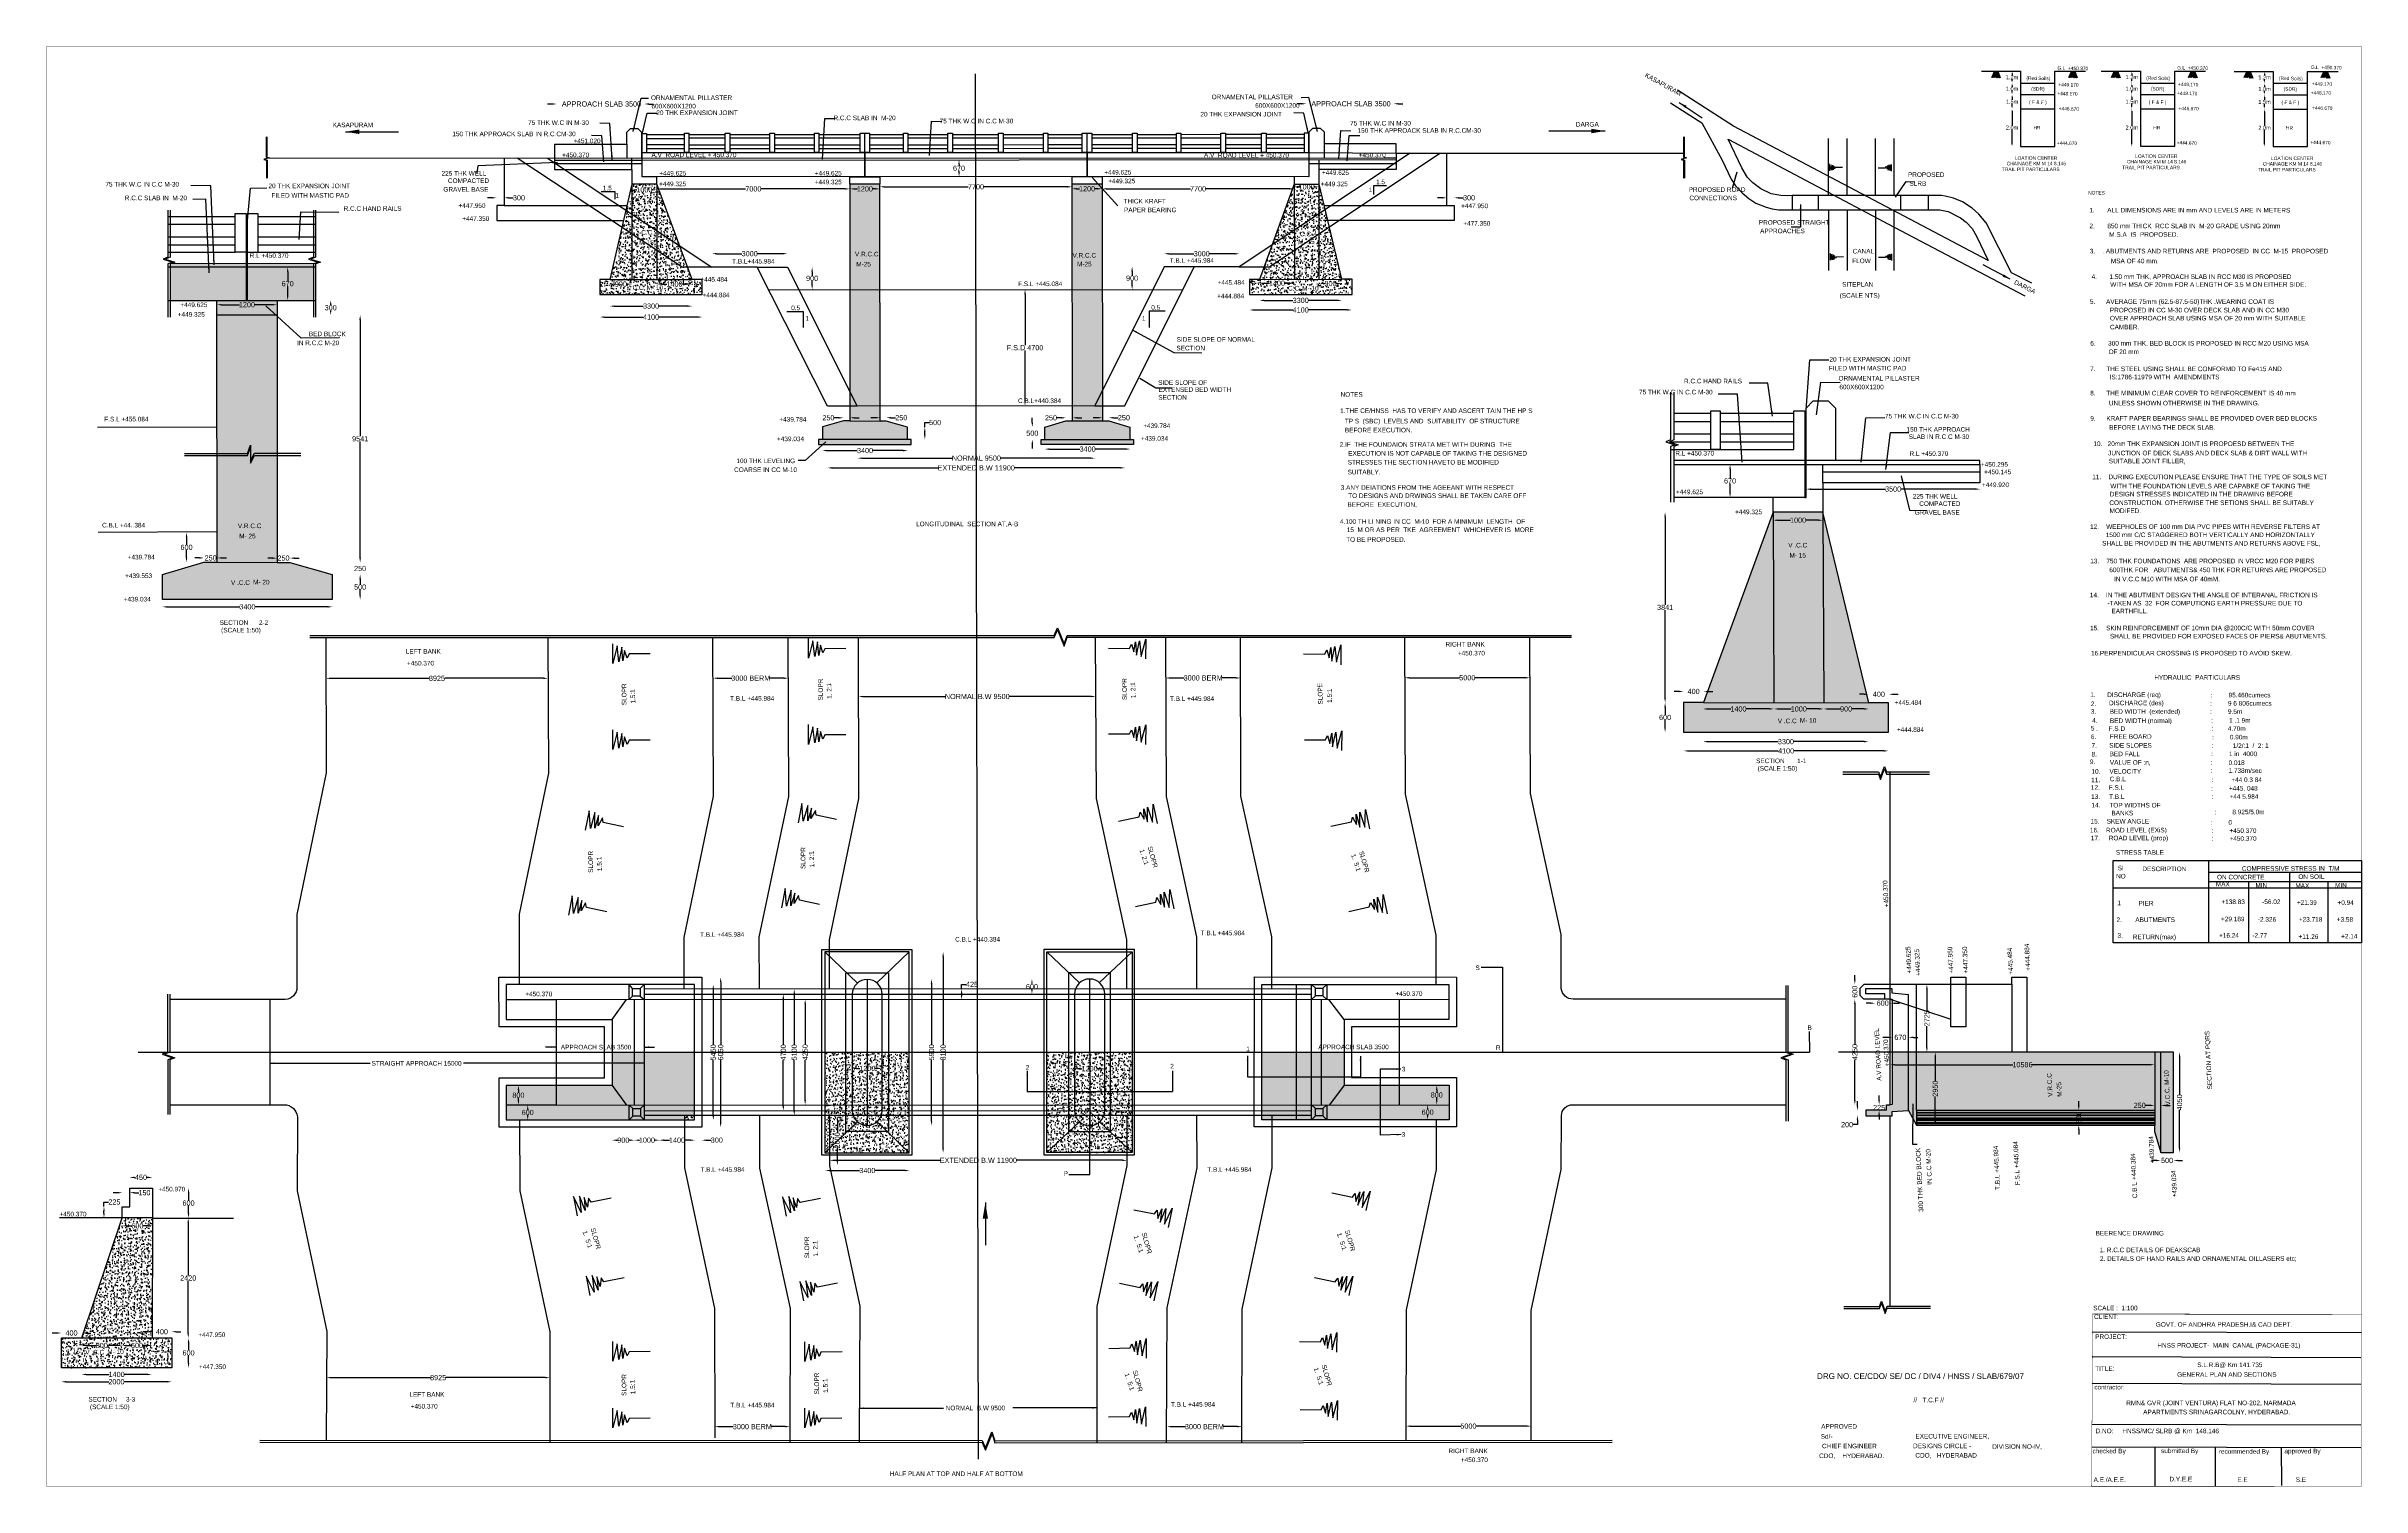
# Model space of a CAD drawing. Header units: inches. Extents: x 85560 to 186087, y -228023 to -165458.
import ezdxf

# ---------------------------------------------------------------- set-up
doc = ezdxf.new("R2010")
doc.units = ezdxf.units.IN
doc.header["$MEASUREMENT"] = 0
doc.styles.get("Standard").update_dxf_attribs({"font": 'arial.ttf'})
doc.dimstyles.new('ST100', dxfattribs={"dimtxt": 225, "dimasz": 200, "dimexe": 0, "dimexo": 300, "dimgap": 0.09, "dimtad": 0, "dimtih": 1, "dimtoh": 1, "dimdec": 0, "dimzin": 0, "dimdsep": 46, "dimtxsty": 'Standard', "dimcen": 0, "dimse1": 1, "dimse2": 1, "dimadec": 0, "dimazin": 0, "dimtfac": 1, "dimtdec": 0, "dimtofl": 0, "dimtmove": 0, "dimatfit": 3, "dimfxl": 2000, "dimtolj": 1, "dimtzin": 0, "dimarcsym": 0})
pattern_1 = [(50, (0, 0), (358.6301, -31.37607), [37.5, -412.5]), (355, (0, 0), (-69.37567, 376.09607), [30, -330]), (100.4514, (29.9, -2.6), (289.2547, 344.71977), [31.8701, -350.57106]), (46.1842, (0, 100), (533.6205, -82.7595), [56.25, -618.75]), (96.6356, (44.47, 93.1), (467.3314, 487.0589), [47.8051, -525.8565]), (351.1842, (0, 100), (467.331, 487.0593), [45, -495]), (21, (50, 75), (298.45353, -201.30945), [37.5, -412.5]), (326, (50, 75), (121.65767, 362.575), [30, -330]), (71.4514, (74.87, 58.22), (420.1113, 161.26525), [31.8701, -350.57106]), (37.5, (0, 0), (6.07993, 166.446927), [0, -326, 0, -335, 0, -331.25]), (7.5, (0, 0), (131.53477, 197.20586), [0, -191, 0, -318.5, 0, -126.25]), (327.5, (-111.5, 0), (266.91122, -11.277436), [0, -125, 0, -390, 0, -517.5]), (317.5, (-161.5, 0), (291.59308, 50.0525), [0, -162.5, 0, -259, 0, -367.5])]

# ---------------------------------------------------------------- blocks, each defined once
blk = doc.blocks.new('*D7')
at = {"color": 0, "lineweight": -2, "transparency": 16777216}
for p, q in [((119681, -183770), (124278, -183770)), ((132189, -183770), (127592, -183770))]:
    blk.add_line(p, q, dxfattribs=at)
at = {"color": 0, "transparency": 16777216}
for points in [[(119681, -183736), (119681, -183803), (119481, -183770)], [(132189, -183736), (132189, -183803), (132389, -183770)]]:
    blk.add_solid(points, dxfattribs=at)
at = {"layer": 'Defpoints', "color": 0, "transparency": 16777216}
for p in [(119481, -183749), (119481, -183770), (132389, -183749)]:
    blk.add_point(p, dxfattribs=at)
at = {"color": 0, "transparency": 16777216, "insert": (125935, -183770), "char_height": 225, "attachment_point": 5}
blk.add_mtext('\\A1;EXTENDED B.W 11900', dxfattribs=at)
blk = doc.blocks.new('*D8')
at = {"color": 0, "lineweight": -2, "transparency": 16777216}
for p, q in [((120982, -183348), (124894, -183348)), ((130897, -183348), (126986, -183348))]:
    blk.add_line(p, q, dxfattribs=at)
at = {"color": 0, "transparency": 16777216}
for points in [[(120982, -183315), (120982, -183381), (120782, -183348)], [(130897, -183315), (130897, -183381), (131097, -183348)]]:
    blk.add_solid(points, dxfattribs=at)
at = {"layer": 'Defpoints', "color": 0, "transparency": 16777216}
for p in [(120782, -183196), (131097, -183196), (131097, -183348)]:
    blk.add_point(p, dxfattribs=at)
at = {"color": 0, "transparency": 16777216, "insert": (125940, -183348), "char_height": 225, "attachment_point": 5}
blk.add_mtext('\\A1;NORMAL 9500', dxfattribs=at)
blk = doc.blocks.new('*D9')
at = {"color": 0, "lineweight": -2, "transparency": 16777216}
for p, q in [((119453, -183018), (120772, -183018)), ((122762, -183018), (121443, -183018))]:
    blk.add_line(p, q, dxfattribs=at)
at = {"color": 0, "transparency": 16777216}
for points in [[(119453, -182985), (119453, -183052), (119253, -183018)], [(122762, -182985), (122762, -183052), (122962, -183018)]]:
    blk.add_solid(points, dxfattribs=at)
at = {"layer": 'Defpoints', "color": 0, "transparency": 16777216}
for p in [(119253, -182882), (122962, -182882), (122962, -183018)]:
    blk.add_point(p, dxfattribs=at)
at = {"color": 0, "transparency": 16777216, "insert": (121107, -183018), "char_height": 225, "attachment_point": 5}
blk.add_mtext('\\A1;3400', dxfattribs=at)
blk = doc.blocks.new('*D10')
at = {"color": 0, "lineweight": -2, "transparency": 16777216}
for p, q in [((123702, -182001), (123702, -181801)), ((123702, -181801), (123902, -181801)), ((123702, -182332), (123702, -182201))]:
    blk.add_line(p, q, dxfattribs=at)
at = {"color": 0, "transparency": 16777216}
for points in [[(123669, -182201), (123736, -182201), (123702, -182001)], [(123669, -182332), (123736, -182332), (123702, -182532)]]:
    blk.add_solid(points, dxfattribs=at)
at = {"layer": 'Defpoints', "color": 0, "transparency": 16777216}
for p in [(123223, -182001), (123223, -182532), (123702, -182001)]:
    blk.add_point(p, dxfattribs=at)
at = {"color": 0, "transparency": 16777216, "insert": (124151, -181801), "char_height": 225, "attachment_point": 5}
blk.add_mtext('\\A1;500', dxfattribs=at)
blk = doc.blocks.new('*D11')
at = {"color": 0, "lineweight": -2, "transparency": 16777216}
for p, q in [((121562, -181592), (121362, -181592)), ((122230, -181592), (122430, -181592))]:
    blk.add_line(p, q, dxfattribs=at)
at = {"color": 0, "transparency": 16777216}
for points in [[(121562, -181559), (121562, -181625), (121762, -181592)], [(122230, -181559), (122230, -181625), (122030, -181592)]]:
    blk.add_solid(points, dxfattribs=at)
at = {"layer": 'Defpoints', "color": 0, "transparency": 16777216}
for p in [(121762, -181738), (122030, -181592), (122030, -181738)]:
    blk.add_point(p, dxfattribs=at)
at = {"color": 0, "transparency": 16777216, "insert": (122681, -181592), "char_height": 225, "attachment_point": 5}
blk.add_mtext('\\A1;250', dxfattribs=at)
blk = doc.blocks.new('*D12')
at = {"color": 0, "lineweight": -2, "transparency": 16777216}
for p, q in [((119966, -181595), (119766, -181595)), ((120649, -181595), (120849, -181595))]:
    blk.add_line(p, q, dxfattribs=at)
at = {"color": 0, "transparency": 16777216}
for points in [[(119966, -181562), (119966, -181628), (120166, -181595)], [(120649, -181562), (120649, -181628), (120449, -181595)]]:
    blk.add_solid(points, dxfattribs=at)
at = {"layer": 'Defpoints', "color": 0, "transparency": 16777216}
for p in [(120166, -181595), (120166, -181731), (120449, -181731)]:
    blk.add_point(p, dxfattribs=at)
at = {"color": 0, "transparency": 16777216, "insert": (119516, -181595), "char_height": 225, "attachment_point": 5}
blk.add_mtext('\\A1;250', dxfattribs=at)
blk = doc.blocks.new('*D13')
at = {"color": 0, "lineweight": -2, "transparency": 16777216}
for p, q in [((128369, -181801), (128369, -181601)), ((128369, -182732), (128369, -182932))]:
    blk.add_line(p, q, dxfattribs=at)
at = {"color": 0, "transparency": 16777216}
for points in [[(128336, -181801), (128403, -181801), (128369, -182001)], [(128336, -182732), (128403, -182732), (128369, -182532)]]:
    blk.add_solid(points, dxfattribs=at)
at = {"layer": 'Defpoints', "color": 0, "transparency": 16777216}
for p in [(127890, -182001), (127890, -182532), (128369, -182001)]:
    blk.add_point(p, dxfattribs=at)
at = {"color": 0, "transparency": 16777216, "insert": (128369, -182267), "char_height": 225, "attachment_point": 5}
blk.add_mtext('\\A1;500', dxfattribs=at)
blk = doc.blocks.new('*D14')
at = {"color": 0, "lineweight": -2, "transparency": 16777216}
for p, q in [((129115, -182953), (130433, -182953)), ((132423, -182953), (131105, -182953))]:
    blk.add_line(p, q, dxfattribs=at)
at = {"color": 0, "transparency": 16777216}
for points in [[(129115, -182920), (129115, -182987), (128915, -182953)], [(132423, -182920), (132423, -182987), (132623, -182953)]]:
    blk.add_solid(points, dxfattribs=at)
at = {"layer": 'Defpoints', "color": 0, "transparency": 16777216}
for p in [(128915, -182817), (132623, -182817), (132623, -182953)]:
    blk.add_point(p, dxfattribs=at)
at = {"color": 0, "transparency": 16777216, "insert": (130769, -182953), "char_height": 225, "attachment_point": 5}
blk.add_mtext('\\A1;3400', dxfattribs=at)
blk = doc.blocks.new('*D15')
at = {"color": 0, "lineweight": -2, "transparency": 16777216}
for p, q in [((109795, -177219), (111477, -177219)), ((113838, -177219), (112157, -177219))]:
    blk.add_line(p, q, dxfattribs=at)
at = {"color": 0, "transparency": 16777216}
for points in [[(109795, -177186), (109795, -177252), (109595, -177219)], [(113838, -177186), (113838, -177252), (114038, -177219)]]:
    blk.add_solid(points, dxfattribs=at)
at = {"layer": 'Defpoints', "color": 0, "transparency": 16777216}
for p in [(109595, -177213), (114038, -177213), (114038, -177219)]:
    blk.add_point(p, dxfattribs=at)
at = {"color": 0, "transparency": 16777216, "insert": (111817, -177219), "char_height": 225, "attachment_point": 5}
blk.add_mtext('\\A1;4100', dxfattribs=at)
blk = doc.blocks.new('*D16')
at = {"color": 0, "lineweight": -2, "transparency": 16777216}
for p, q in [((110229, -176745), (111481, -176745)), ((113404, -176745), (112152, -176745))]:
    blk.add_line(p, q, dxfattribs=at)
at = {"color": 0, "transparency": 16777216}
for points in [[(110229, -176711), (110229, -176778), (110029, -176745)], [(113404, -176711), (113404, -176778), (113604, -176745)]]:
    blk.add_solid(points, dxfattribs=at)
at = {"layer": 'Defpoints', "color": 0, "transparency": 16777216}
for p in [(110029, -176753), (113604, -176745), (113604, -176753)]:
    blk.add_point(p, dxfattribs=at)
at = {"color": 0, "transparency": 16777216, "insert": (111816, -176745), "char_height": 225, "attachment_point": 5}
blk.add_mtext('\\A1;3300', dxfattribs=at)
blk = doc.blocks.new('*D17')
at = {"color": 0, "lineweight": -2, "transparency": 16777216}
for p, q in [((128053, -176226), (128053, -178436)), ((128053, -180878), (128053, -178669))]:
    blk.add_line(p, q, dxfattribs=at)
at = {"color": 0, "transparency": 16777216}
for points in [[(128019, -176226), (128086, -176226), (128053, -176026)], [(128019, -180878), (128086, -180878), (128053, -181078)]]:
    blk.add_solid(points, dxfattribs=at)
at = {"layer": 'Defpoints', "color": 0, "transparency": 16777216}
for p in [(128053, -176026), (128059, -176026), (128057, -181078)]:
    blk.add_point(p, dxfattribs=at)
at = {"color": 0, "transparency": 16777216, "insert": (128053, -178552), "char_height": 225, "attachment_point": 5}
blk.add_mtext('\\A1;F.S.D 4700', dxfattribs=at)
blk = doc.blocks.new('*D18')
at = {"color": 0, "lineweight": -2, "transparency": 16777216}
for p, q in [((118809, -175252), (118809, -175423)), ((118809, -175823), (118809, -175653))]:
    blk.add_line(p, q, dxfattribs=at)
at = {"color": 0, "transparency": 16777216}
for points in [[(118776, -175252), (118842, -175252), (118809, -175052)], [(118776, -175823), (118842, -175823), (118809, -176023)]]:
    blk.add_solid(points, dxfattribs=at)
at = {"layer": 'Defpoints', "color": 0, "transparency": 16777216}
for p in [(118809, -175052), (118821, -175052), (118821, -176023)]:
    blk.add_point(p, dxfattribs=at)
at = {"color": 0, "transparency": 16777216, "insert": (118809, -175538), "char_height": 225, "attachment_point": 5}
blk.add_mtext('\\A1;900', dxfattribs=at)
blk = doc.blocks.new('*D19')
at = {"color": 0, "lineweight": -2, "transparency": 16777216}
for p, q in [((114662, -174466), (115764, -174466)), ((117536, -174466), (116435, -174466))]:
    blk.add_line(p, q, dxfattribs=at)
at = {"color": 0, "transparency": 16777216}
for points in [[(114662, -174433), (114662, -174499), (114462, -174466)], [(117536, -174433), (117536, -174499), (117736, -174466)]]:
    blk.add_solid(points, dxfattribs=at)
at = {"layer": 'Defpoints', "color": 0, "transparency": 16777216}
for p in [(114462, -174466), (114462, -175047), (117736, -175047)]:
    blk.add_point(p, dxfattribs=at)
at = {"color": 0, "transparency": 16777216, "insert": (116099, -174466), "char_height": 225, "attachment_point": 5}
blk.add_mtext('\\A1;3000', dxfattribs=at)
blk = doc.blocks.new('*D20')
at = {"color": 0, "lineweight": -2, "transparency": 16777216}
for p, q in [((110227, -175787), (110257, -175787)), ((110783, -175787), (110754, -175787))]:
    blk.add_line(p, q, dxfattribs=at)
at = {"color": 0, "transparency": 16777216}
for points in [[(110227, -175754), (110227, -175821), (110027, -175787)], [(110783, -175754), (110783, -175821), (110983, -175787)]]:
    blk.add_solid(points, dxfattribs=at)
at = {"layer": 'Defpoints', "color": 0, "transparency": 16777216}
for p in [(110027, -175585), (110983, -175585), (110983, -175787)]:
    blk.add_point(p, dxfattribs=at)
at = {"color": 0, "transparency": 16777216, "insert": (110505, -175787), "char_height": 225, "attachment_point": 5}
blk.add_mtext('\\A1;900', dxfattribs=at)
blk = doc.blocks.new('*D21')
at = {"color": 0, "lineweight": -2, "transparency": 16777216}
for p, q in [((112268, -175786), (112507, -175786)), ((113397, -175786), (113157, -175786))]:
    blk.add_line(p, q, dxfattribs=at)
at = {"color": 0, "transparency": 16777216}
for points in [[(112268, -175753), (112268, -175820), (112068, -175786)], [(113397, -175753), (113397, -175820), (113597, -175786)]]:
    blk.add_solid(points, dxfattribs=at)
at = {"layer": 'Defpoints', "color": 0, "transparency": 16777216}
for p in [(112068, -175584), (113597, -175584), (113597, -175786)]:
    blk.add_point(p, dxfattribs=at)
at = {"color": 0, "transparency": 16777216, "insert": (112832, -175786), "char_height": 225, "attachment_point": 5}
blk.add_mtext('\\A1;1400', dxfattribs=at)
blk = doc.blocks.new('*D22')
at = {"color": 0, "lineweight": -2, "transparency": 16777216}
for p, q in [((111183, -171693), (111201, -171693)), ((111868, -171693), (111851, -171693))]:
    blk.add_line(p, q, dxfattribs=at)
at = {"color": 0, "transparency": 16777216}
for points in [[(111183, -171659), (111183, -171726), (110983, -171693)], [(111868, -171659), (111868, -171726), (112068, -171693)]]:
    blk.add_solid(points, dxfattribs=at)
at = {"layer": 'Defpoints', "color": 0, "transparency": 16777216}
for p in [(110983, -171688), (112068, -171688), (112068, -171693)]:
    blk.add_point(p, dxfattribs=at)
at = {"color": 0, "transparency": 16777216, "insert": (111526, -171693), "char_height": 225, "attachment_point": 5}
blk.add_mtext('\\A1;1000', dxfattribs=at)
blk = doc.blocks.new('*D23')
at = {"color": 0, "lineweight": -2, "transparency": 16777216}
for p, q in [((104909, -172039), (104709, -172039)), ((105633, -172039), (105833, -172039))]:
    blk.add_line(p, q, dxfattribs=at)
at = {"color": 0, "transparency": 16777216}
for points in [[(104909, -172005), (104909, -172072), (105109, -172039)], [(105633, -172005), (105633, -172072), (105433, -172039)]]:
    blk.add_solid(points, dxfattribs=at)
at = {"layer": 'Defpoints', "color": 0, "transparency": 16777216}
for p in [(105109, -172039), (105433, -172039), (105433, -172039)]:
    blk.add_point(p, dxfattribs=at)
at = {"color": 0, "transparency": 16777216, "insert": (106081, -172039), "char_height": 225, "attachment_point": 5}
blk.add_mtext('\\A1;300', dxfattribs=at)
blk = doc.blocks.new('*D24')
at = {"color": 0, "lineweight": -2, "transparency": 16777216}
for p, q in [((112268, -171653), (115924, -171653)), ((120249, -171653), (116593, -171653))]:
    blk.add_line(p, q, dxfattribs=at)
at = {"color": 0, "transparency": 16777216}
for points in [[(112268, -171620), (112268, -171687), (112068, -171653)], [(120249, -171620), (120249, -171687), (120449, -171653)]]:
    blk.add_solid(points, dxfattribs=at)
at = {"layer": 'Defpoints', "color": 0, "transparency": 16777216}
for p in [(112068, -171644), (120449, -171644), (120449, -171653)]:
    blk.add_point(p, dxfattribs=at)
at = {"color": 0, "transparency": 16777216, "insert": (116259, -171653), "char_height": 225, "attachment_point": 5}
blk.add_mtext('\\A1;7000', dxfattribs=at)
blk = doc.blocks.new('*D25')
at = {"color": 0, "lineweight": -2, "transparency": 16777216}
for p, q in [((120649, -171652), (120775, -171652)), ((121550, -171652), (121425, -171652))]:
    blk.add_line(p, q, dxfattribs=at)
at = {"color": 0, "transparency": 16777216}
for points in [[(120649, -171619), (120649, -171685), (120449, -171652)], [(121550, -171619), (121550, -171685), (121750, -171652)]]:
    blk.add_solid(points, dxfattribs=at)
at = {"layer": 'Defpoints', "color": 0, "transparency": 16777216}
for p in [(120449, -171653), (121750, -171652), (121750, -171652)]:
    blk.add_point(p, dxfattribs=at)
at = {"color": 0, "transparency": 16777216, "insert": (121100, -171652), "char_height": 225, "attachment_point": 5}
blk.add_mtext('\\A1;1200', dxfattribs=at)
blk = doc.blocks.new('*D26')
at = {"color": 0, "lineweight": -2, "transparency": 16777216}
for p, q in [((121950, -171561), (125589, -171561)), ((129897, -171561), (126258, -171561))]:
    blk.add_line(p, q, dxfattribs=at)
at = {"color": 0, "transparency": 16777216}
for points in [[(121950, -171528), (121950, -171594), (121750, -171561)], [(129897, -171528), (129897, -171594), (130097, -171561)]]:
    blk.add_solid(points, dxfattribs=at)
at = {"layer": 'Defpoints', "color": 0, "transparency": 16777216}
for p in [(121750, -171563), (130097, -171546), (130097, -171561)]:
    blk.add_point(p, dxfattribs=at)
at = {"color": 0, "transparency": 16777216, "insert": (125924, -171561), "char_height": 225, "attachment_point": 5}
blk.add_mtext('\\A1;7700', dxfattribs=at)
blk = doc.blocks.new('*D27')
at = {"color": 0, "lineweight": -2, "transparency": 16777216}
for p, q in [((130297, -171647), (130422, -171647)), ((131197, -171647), (131072, -171647))]:
    blk.add_line(p, q, dxfattribs=at)
at = {"color": 0, "transparency": 16777216}
for points in [[(130297, -171613), (130297, -171680), (130097, -171647)], [(131197, -171613), (131197, -171680), (131397, -171647)]]:
    blk.add_solid(points, dxfattribs=at)
at = {"layer": 'Defpoints', "color": 0, "transparency": 16777216}
for p in [(130097, -171653), (131397, -171647), (131397, -171651)]:
    blk.add_point(p, dxfattribs=at)
at = {"color": 0, "transparency": 16777216, "insert": (130747, -171647), "char_height": 225, "attachment_point": 5}
blk.add_mtext('\\A1;1200', dxfattribs=at)
blk = doc.blocks.new('*D28')
at = {"color": 0, "lineweight": -2, "transparency": 16777216}
for p, q in [((131597, -171651), (135231, -171651)), ((139534, -171651), (135900, -171651))]:
    blk.add_line(p, q, dxfattribs=at)
at = {"color": 0, "transparency": 16777216}
for points in [[(131597, -171617), (131597, -171684), (131397, -171651)], [(139534, -171617), (139534, -171684), (139734, -171651)]]:
    blk.add_solid(points, dxfattribs=at)
at = {"layer": 'Defpoints', "color": 0, "transparency": 16777216}
for p in [(131397, -171647), (139734, -171651), (139734, -171652)]:
    blk.add_point(p, dxfattribs=at)
at = {"color": 0, "transparency": 16777216, "insert": (135565, -171651), "char_height": 225, "attachment_point": 5}
blk.add_mtext('\\A1;7700', dxfattribs=at)
blk = doc.blocks.new('*D29')
at = {"color": 0, "lineweight": -2, "transparency": 16777216}
for p, q in [((139933, -171565), (139952, -171565)), ((140621, -171565), (140602, -171565))]:
    blk.add_line(p, q, dxfattribs=at)
at = {"color": 0, "transparency": 16777216}
for points in [[(139933, -171531), (139933, -171598), (139733, -171565)], [(140621, -171531), (140621, -171598), (140821, -171565)]]:
    blk.add_solid(points, dxfattribs=at)
at = {"layer": 'Defpoints', "color": 0, "transparency": 16777216}
for p in [(139733, -171565), (140821, -171565), (140821, -171565)]:
    blk.add_point(p, dxfattribs=at)
at = {"color": 0, "transparency": 16777216, "insert": (140277, -171565), "char_height": 225, "attachment_point": 5}
blk.add_mtext('\\A1;1000', dxfattribs=at)
blk = doc.blocks.new('*D30')
at = {"color": 0, "lineweight": -2, "transparency": 16777216}
for p, q in [((146168, -172039), (145968, -172039)), ((146884, -172039), (147084, -172039))]:
    blk.add_line(p, q, dxfattribs=at)
at = {"color": 0, "transparency": 16777216}
for points in [[(146168, -172005), (146168, -172072), (146368, -172039)], [(146884, -172005), (146884, -172072), (146684, -172039)]]:
    blk.add_solid(points, dxfattribs=at)
at = {"layer": 'Defpoints', "color": 0, "transparency": 16777216}
for p in [(146368, -172377), (146684, -172039), (146684, -172377)]:
    blk.add_point(p, dxfattribs=at)
at = {"color": 0, "transparency": 16777216, "insert": (147332, -172039), "char_height": 225, "attachment_point": 5}
blk.add_mtext('\\A1;300', dxfattribs=at)
blk = doc.blocks.new('*D31')
at = {"color": 0, "lineweight": -2, "transparency": 16777216}
for p, q in [((138002, -176911), (139683, -176911)), ((142044, -176911), (140363, -176911))]:
    blk.add_line(p, q, dxfattribs=at)
at = {"color": 0, "transparency": 16777216}
for points in [[(138002, -176878), (138002, -176945), (137802, -176911)], [(142044, -176878), (142044, -176945), (142244, -176911)]]:
    blk.add_solid(points, dxfattribs=at)
at = {"layer": 'Defpoints', "color": 0, "transparency": 16777216}
for p in [(137802, -176905), (142244, -176905), (142244, -176911)]:
    blk.add_point(p, dxfattribs=at)
at = {"color": 0, "transparency": 16777216, "insert": (140023, -176911), "char_height": 225, "attachment_point": 5}
blk.add_mtext('\\A1;4100', dxfattribs=at)
blk = doc.blocks.new('*D32')
at = {"color": 0, "lineweight": -2, "transparency": 16777216}
for p, q in [((138435, -176495), (139687, -176495)), ((141610, -176495), (140358, -176495))]:
    blk.add_line(p, q, dxfattribs=at)
at = {"color": 0, "transparency": 16777216}
for points in [[(138435, -176462), (138435, -176529), (138235, -176495)], [(141610, -176462), (141610, -176529), (141810, -176495)]]:
    blk.add_solid(points, dxfattribs=at)
at = {"layer": 'Defpoints', "color": 0, "transparency": 16777216}
for p in [(138235, -176504), (141810, -176495), (141810, -176504)]:
    blk.add_point(p, dxfattribs=at)
at = {"color": 0, "transparency": 16777216, "insert": (140023, -176495), "char_height": 225, "attachment_point": 5}
blk.add_mtext('\\A1;3300', dxfattribs=at)
blk = doc.blocks.new('*D33')
at = {"color": 0, "lineweight": -2, "transparency": 16777216}
for p, q in [((138436, -175749), (138667, -175749)), ((139548, -175749), (139317, -175749))]:
    blk.add_line(p, q, dxfattribs=at)
at = {"color": 0, "transparency": 16777216}
for points in [[(138436, -175716), (138436, -175783), (138236, -175749)], [(139548, -175716), (139548, -175783), (139748, -175749)]]:
    blk.add_solid(points, dxfattribs=at)
at = {"layer": 'Defpoints', "color": 0, "transparency": 16777216}
for p in [(138236, -175583), (139748, -175578), (139748, -175749)]:
    blk.add_point(p, dxfattribs=at)
at = {"color": 0, "transparency": 16777216, "insert": (138992, -175749), "char_height": 225, "attachment_point": 5}
blk.add_mtext('\\A1;1400', dxfattribs=at)
blk = doc.blocks.new('*D34')
at = {"color": 0, "lineweight": -2, "transparency": 16777216}
for p, q in [((141023, -175763), (141068, -175763)), ((141609, -175763), (141564, -175763))]:
    blk.add_line(p, q, dxfattribs=at)
at = {"color": 0, "transparency": 16777216}
for points in [[(141023, -175729), (141023, -175796), (140823, -175763)], [(141609, -175729), (141609, -175796), (141809, -175763)]]:
    blk.add_solid(points, dxfattribs=at)
at = {"layer": 'Defpoints', "color": 0, "transparency": 16777216}
for p in [(140823, -175574), (141809, -175570), (141809, -175763)]:
    blk.add_point(p, dxfattribs=at)
at = {"color": 0, "transparency": 16777216, "insert": (141316, -175763), "char_height": 225, "attachment_point": 5}
blk.add_mtext('\\A1;900', dxfattribs=at)
blk = doc.blocks.new('*D35')
at = {"color": 0, "lineweight": -2, "transparency": 16777216}
for p, q in [((134292, -174470), (135389, -174470)), ((137157, -174470), (136060, -174470))]:
    blk.add_line(p, q, dxfattribs=at)
at = {"color": 0, "transparency": 16777216}
for points in [[(134292, -174437), (134292, -174503), (134092, -174470)], [(137157, -174437), (137157, -174503), (137357, -174470)]]:
    blk.add_solid(points, dxfattribs=at)
at = {"layer": 'Defpoints', "color": 0, "transparency": 16777216}
for p in [(137357, -174470), (134092, -175044), (137357, -175044)]:
    blk.add_point(p, dxfattribs=at)
at = {"color": 0, "transparency": 16777216, "insert": (135724, -174470), "char_height": 225, "attachment_point": 5}
blk.add_mtext('\\A1;3000', dxfattribs=at)
blk = doc.blocks.new('*D36')
at = {"color": 0, "lineweight": -2, "transparency": 16777216}
for p, q in [((131215, -181592), (131015, -181592)), ((131894, -181592), (132094, -181592))]:
    blk.add_line(p, q, dxfattribs=at)
at = {"color": 0, "transparency": 16777216}
for points in [[(131215, -181559), (131215, -181625), (131415, -181592)], [(131894, -181559), (131894, -181625), (131694, -181592)]]:
    blk.add_solid(points, dxfattribs=at)
at = {"layer": 'Defpoints', "color": 0, "transparency": 16777216}
for p in [(131415, -181730), (131694, -181592), (131694, -181731)]:
    blk.add_point(p, dxfattribs=at)
at = {"color": 0, "transparency": 16777216, "insert": (132345, -181592), "char_height": 225, "attachment_point": 5}
blk.add_mtext('\\A1;250', dxfattribs=at)
blk = doc.blocks.new('*D37')
at = {"color": 0, "lineweight": -2, "transparency": 16777216}
for p, q in [((129630, -181595), (129430, -181595)), ((130318, -181595), (130518, -181595))]:
    blk.add_line(p, q, dxfattribs=at)
at = {"color": 0, "transparency": 16777216}
for points in [[(129630, -181562), (129630, -181629), (129830, -181595)], [(130318, -181562), (130318, -181629), (130118, -181595)]]:
    blk.add_solid(points, dxfattribs=at)
at = {"layer": 'Defpoints', "color": 0, "transparency": 16777216}
for p in [(129830, -181595), (129830, -181728), (130118, -181728)]:
    blk.add_point(p, dxfattribs=at)
at = {"color": 0, "transparency": 16777216, "insert": (129180, -181595), "char_height": 225, "attachment_point": 5}
blk.add_mtext('\\A1;250', dxfattribs=at)
blk = doc.blocks.new('*D38')
at = {"color": 0, "lineweight": -2, "transparency": 16777216}
for p, q in [((132702, -175234), (132702, -175416)), ((132702, -175828), (132702, -175646))]:
    blk.add_line(p, q, dxfattribs=at)
at = {"color": 0, "transparency": 16777216}
for points in [[(132669, -175234), (132736, -175234), (132702, -175034)], [(132669, -175828), (132736, -175828), (132702, -176028)]]:
    blk.add_solid(points, dxfattribs=at)
at = {"layer": 'Defpoints', "color": 0, "transparency": 16777216}
for p in [(132697, -175034), (132702, -175034), (132697, -176028)]:
    blk.add_point(p, dxfattribs=at)
at = {"color": 0, "transparency": 16777216, "insert": (132702, -175531), "char_height": 225, "attachment_point": 5}
blk.add_mtext('\\A1;900', dxfattribs=at)
blk = doc.blocks.new('*D39')
at = {"color": 0, "lineweight": -2, "transparency": 16777216}
for p, q in [((125188, -170591), (125188, -170641)), ((125188, -170921), (125188, -170871))]:
    blk.add_line(p, q, dxfattribs=at)
at = {"color": 0, "transparency": 16777216}
for points in [[(125155, -170591), (125222, -170591), (125188, -170391)], [(125155, -170921), (125222, -170921), (125188, -171121)]]:
    blk.add_solid(points, dxfattribs=at)
at = {"layer": 'Defpoints', "color": 0, "transparency": 16777216}
for p in [(125188, -170391), (125188, -170391), (125189, -171121)]:
    blk.add_point(p, dxfattribs=at)
at = {"color": 0, "transparency": 16777216, "insert": (125188, -170756), "char_height": 225, "attachment_point": 5}
blk.add_mtext('\\A1;670', dxfattribs=at)
blk = doc.blocks.new('*D40')
at = {"color": 0, "lineweight": -2, "transparency": 16777216}
for p, q in [((96040, -175249), (96040, -175656)), ((96040, -176294), (96040, -175886))]:
    blk.add_line(p, q, dxfattribs=at)
at = {"color": 0, "transparency": 16777216}
for points in [[(96007, -175249), (96073, -175249), (96040, -175049)], [(96007, -176294), (96073, -176294), (96040, -176494)]]:
    blk.add_solid(points, dxfattribs=at)
at = {"layer": 'Defpoints', "color": 0, "transparency": 16777216}
for p in [(96048, -175049), (96040, -176494), (96048, -176494)]:
    blk.add_point(p, dxfattribs=at)
at = {"color": 0, "transparency": 16777216, "insert": (96040, -175771), "char_height": 225, "attachment_point": 5}
blk.add_mtext('\\A1;670', dxfattribs=at)
blk = doc.blocks.new('*D41')
at = {"color": 0, "lineweight": -2, "transparency": 16777216}
for p, q in [((93165, -176683), (93946, -176683)), ((95377, -176683), (94596, -176683))]:
    blk.add_line(p, q, dxfattribs=at)
at = {"color": 0, "transparency": 16777216}
for points in [[(93165, -176650), (93165, -176716), (92965, -176683)], [(95377, -176650), (95377, -176716), (95577, -176683)]]:
    blk.add_solid(points, dxfattribs=at)
at = {"layer": 'Defpoints', "color": 0, "transparency": 16777216}
for p in [(92965, -176679), (95577, -176679), (95577, -176683)]:
    blk.add_point(p, dxfattribs=at)
at = {"color": 0, "transparency": 16777216, "insert": (94271, -176683), "char_height": 225, "attachment_point": 5}
blk.add_mtext('\\A1;1200', dxfattribs=at)
blk = doc.blocks.new('*D42')
at = {"color": 0, "lineweight": -2, "transparency": 16777216}
for p, q in [((97907, -176692), (97907, -176701)), ((97907, -176940), (97907, -176931))]:
    blk.add_line(p, q, dxfattribs=at)
at = {"color": 0, "transparency": 16777216}
for points in [[(97874, -176692), (97941, -176692), (97907, -176492)], [(97874, -176940), (97941, -176940), (97907, -177140)]]:
    blk.add_solid(points, dxfattribs=at)
at = {"layer": 'Defpoints', "color": 0, "transparency": 16777216}
for p in [(97892, -176492), (97892, -177140), (97907, -177140)]:
    blk.add_point(p, dxfattribs=at)
at = {"color": 0, "transparency": 16777216, "insert": (97907, -176816), "char_height": 225, "attachment_point": 5}
blk.add_mtext('\\A1;300', dxfattribs=at)
blk = doc.blocks.new('*D43')
at = {"color": 0, "lineweight": -2, "transparency": 16777216}
for p, q in [((99186, -177340), (99186, -182392)), ((99186, -187673), (99186, -182622))]:
    blk.add_line(p, q, dxfattribs=at)
at = {"color": 0, "transparency": 16777216}
for points in [[(99153, -177340), (99219, -177340), (99186, -177140)], [(99153, -187673), (99219, -187673), (99186, -187873)]]:
    blk.add_solid(points, dxfattribs=at)
at = {"layer": 'Defpoints', "color": 0, "transparency": 16777216}
for p in [(99166, -177140), (99166, -187873), (99186, -187873)]:
    blk.add_point(p, dxfattribs=at)
at = {"color": 0, "transparency": 16777216, "insert": (99186, -182507), "char_height": 225, "attachment_point": 5}
blk.add_mtext('\\A1;9541', dxfattribs=at)
blk = doc.blocks.new('*D44')
at = {"color": 0, "lineweight": -2, "transparency": 16777216}
for p, q in [((99185, -187673), (99185, -187473)), ((99185, -188608), (99185, -188808))]:
    blk.add_line(p, q, dxfattribs=at)
at = {"color": 0, "transparency": 16777216}
for points in [[(99151, -187673), (99218, -187673), (99185, -187873)], [(99151, -188608), (99218, -188608), (99185, -188408)]]:
    blk.add_solid(points, dxfattribs=at)
at = {"layer": 'Defpoints', "color": 0, "transparency": 16777216}
for p in [(99186, -187873), (99185, -188408), (99186, -188408)]:
    blk.add_point(p, dxfattribs=at)
at = {"color": 0, "transparency": 16777216, "insert": (99185, -188141), "char_height": 225, "attachment_point": 5}
blk.add_mtext('\\A1;250', dxfattribs=at)
blk = doc.blocks.new('*D45')
at = {"color": 0, "lineweight": -2, "transparency": 16777216}
for p, q in [((99186, -188608), (99186, -188834)), ((99186, -189289), (99186, -189064))]:
    blk.add_line(p, q, dxfattribs=at)
at = {"color": 0, "transparency": 16777216}
for points in [[(99153, -188608), (99219, -188608), (99186, -188408)], [(99153, -189289), (99219, -189289), (99186, -189489)]]:
    blk.add_solid(points, dxfattribs=at)
at = {"layer": 'Defpoints', "color": 0, "transparency": 16777216}
for p in [(99186, -188408), (99186, -189489), (99186, -189489)]:
    blk.add_point(p, dxfattribs=at)
at = {"color": 0, "transparency": 16777216, "insert": (99186, -188949), "char_height": 225, "attachment_point": 5}
blk.add_mtext('\\A1;500', dxfattribs=at)
blk = doc.blocks.new('*D46')
at = {"color": 0, "lineweight": -2, "transparency": 16777216}
for p, q in [((90807, -189806), (93956, -189806)), ((97777, -189806), (94627, -189806))]:
    blk.add_line(p, q, dxfattribs=at)
at = {"color": 0, "transparency": 16777216}
for points in [[(90807, -189773), (90807, -189840), (90607, -189806)], [(97777, -189773), (97777, -189840), (97977, -189806)]]:
    blk.add_solid(points, dxfattribs=at)
at = {"layer": 'Defpoints', "color": 0, "transparency": 16777216}
for p in [(90607, -189483), (97977, -189483), (97977, -189806)]:
    blk.add_point(p, dxfattribs=at)
at = {"color": 0, "transparency": 16777216, "insert": (94292, -189806), "char_height": 225, "attachment_point": 5}
blk.add_mtext('\\A1;3400', dxfattribs=at)
blk = doc.blocks.new('*D47')
at = {"color": 0, "lineweight": -2, "transparency": 16777216}
for p, q in [((95377, -187690), (95177, -187690)), ((96340, -187690), (96540, -187690))]:
    blk.add_line(p, q, dxfattribs=at)
at = {"color": 0, "transparency": 16777216}
for points in [[(95377, -187657), (95377, -187724), (95577, -187690)], [(96340, -187657), (96340, -187724), (96140, -187690)]]:
    blk.add_solid(points, dxfattribs=at)
at = {"layer": 'Defpoints', "color": 0, "transparency": 16777216}
for p in [(95577, -187876), (96140, -187690), (96140, -187876)]:
    blk.add_point(p, dxfattribs=at)
at = {"color": 0, "transparency": 16777216, "insert": (95858, -187690), "char_height": 225, "attachment_point": 5}
blk.add_mtext('\\A1;250', dxfattribs=at)
blk = doc.blocks.new('*D48')
at = {"color": 0, "lineweight": -2, "transparency": 16777216}
for p, q in [((92204, -187683), (92004, -187683)), ((93185, -187683), (93385, -187683))]:
    blk.add_line(p, q, dxfattribs=at)
at = {"color": 0, "transparency": 16777216}
for points in [[(92204, -187649), (92204, -187716), (92404, -187683)], [(93185, -187649), (93185, -187716), (92985, -187683)]]:
    blk.add_solid(points, dxfattribs=at)
at = {"layer": 'Defpoints', "color": 0, "transparency": 16777216}
for p in [(92404, -187683), (92404, -187869), (92985, -187869)]:
    blk.add_point(p, dxfattribs=at)
at = {"color": 0, "transparency": 16777216, "insert": (92695, -187683), "char_height": 225, "attachment_point": 5}
blk.add_mtext('\\A1;250', dxfattribs=at)
blk = doc.blocks.new('*D49')
at = {"color": 0, "lineweight": -2, "transparency": 16777216}
for p, q in [((91648, -186776), (91648, -187107)), ((91648, -187668), (91648, -187337))]:
    blk.add_line(p, q, dxfattribs=at)
at = {"color": 0, "transparency": 16777216}
for points in [[(91614, -186776), (91681, -186776), (91648, -186576)], [(91614, -187668), (91681, -187668), (91648, -187868)]]:
    blk.add_solid(points, dxfattribs=at)
at = {"layer": 'Defpoints', "color": 0, "transparency": 16777216}
for p in [(91648, -186576), (91648, -186576), (91648, -187868)]:
    blk.add_point(p, dxfattribs=at)
at = {"color": 0, "transparency": 16777216, "insert": (91648, -187222), "char_height": 225, "attachment_point": 5}
blk.add_mtext('\\A1;600', dxfattribs=at)
blk = doc.blocks.new('*D50')
at = {"color": 0, "lineweight": -2, "transparency": 16777216}
for p, q in [((97898, -192911), (102183, -192911)), ((107142, -192911), (102857, -192911))]:
    blk.add_line(p, q, dxfattribs=at)
at = {"color": 0, "transparency": 16777216}
for points in [[(97898, -192878), (97898, -192944), (97698, -192911)], [(107142, -192878), (107142, -192944), (107342, -192911)]]:
    blk.add_solid(points, dxfattribs=at)
at = {"layer": 'Defpoints', "color": 0, "transparency": 16777216}
for p in [(97698, -192900), (107342, -192852), (107342, -192911)]:
    blk.add_point(p, dxfattribs=at)
at = {"color": 0, "transparency": 16777216, "insert": (102520, -192911), "char_height": 225, "attachment_point": 5}
blk.add_mtext('\\A1;8925', dxfattribs=at)
blk = doc.blocks.new('*D51')
at = {"color": 0, "lineweight": -2, "transparency": 16777216}
for p, q in [((114710, -192904), (115317, -192904)), ((117581, -192904), (116975, -192904))]:
    blk.add_line(p, q, dxfattribs=at)
at = {"color": 0, "transparency": 16777216}
for points in [[(114710, -192871), (114710, -192938), (114510, -192904)], [(117581, -192871), (117581, -192938), (117781, -192904)]]:
    blk.add_solid(points, dxfattribs=at)
at = {"layer": 'Defpoints', "color": 0, "transparency": 16777216}
for p in [(114510, -192875), (117781, -192863), (117781, -192904)]:
    blk.add_point(p, dxfattribs=at)
at = {"color": 0, "transparency": 16777216, "insert": (116146, -192904), "char_height": 225, "attachment_point": 5}
blk.add_mtext('\\A1;3000 BERM', dxfattribs=at)
blk = doc.blocks.new('*D52')
at = {"color": 0, "lineweight": -2, "transparency": 16777216}
for p, q in [((121025, -193701), (124592, -193701)), ((130931, -193701), (127365, -193701))]:
    blk.add_line(p, q, dxfattribs=at)
at = {"color": 0, "transparency": 16777216}
for points in [[(121025, -193668), (121025, -193735), (120825, -193701)], [(130931, -193668), (130931, -193735), (131131, -193701)]]:
    blk.add_solid(points, dxfattribs=at)
at = {"layer": 'Defpoints', "color": 0, "transparency": 16777216}
for p in [(120825, -193711), (131131, -193701), (131131, -193727)]:
    blk.add_point(p, dxfattribs=at)
at = {"color": 0, "transparency": 16777216, "insert": (125978, -193701), "char_height": 225, "attachment_point": 5}
blk.add_mtext('\\A1;NORMAL B.W 9500', dxfattribs=at)
blk = doc.blocks.new('*D53')
at = {"color": 0, "lineweight": -2, "transparency": 16777216}
for p, q in [((134363, -192895), (134957, -192895)), ((137210, -192895), (136615, -192895))]:
    blk.add_line(p, q, dxfattribs=at)
at = {"color": 0, "transparency": 16777216}
for points in [[(134363, -192861), (134363, -192928), (134163, -192895)], [(137210, -192861), (137210, -192928), (137410, -192895)]]:
    blk.add_solid(points, dxfattribs=at)
at = {"layer": 'Defpoints', "color": 0, "transparency": 16777216}
for p in [(134163, -192895), (137410, -192882), (137410, -192895)]:
    blk.add_point(p, dxfattribs=at)
at = {"color": 0, "transparency": 16777216, "insert": (135786, -192895), "char_height": 225, "attachment_point": 5}
blk.add_mtext('\\A1;3000 BERM', dxfattribs=at)
blk = doc.blocks.new('*D54')
at = {"color": 0, "lineweight": -2, "transparency": 16777216}
for p, q in [((144737, -192887), (146919, -192887)), ((149773, -192887), (147591, -192887))]:
    blk.add_line(p, q, dxfattribs=at)
at = {"color": 0, "transparency": 16777216}
for points in [[(144737, -192854), (144737, -192921), (144537, -192887)], [(149773, -192854), (149773, -192921), (149973, -192887)]]:
    blk.add_solid(points, dxfattribs=at)
at = {"layer": 'Defpoints', "color": 0, "transparency": 16777216}
for p in [(144537, -192892), (149973, -192867), (149973, -192887)]:
    blk.add_point(p, dxfattribs=at)
at = {"color": 0, "transparency": 16777216, "insert": (147255, -192887), "char_height": 225, "attachment_point": 5}
blk.add_mtext('\\A1;5000', dxfattribs=at)
blk = doc.blocks.new('*D55')
at = {"color": 0, "lineweight": -2, "transparency": 16777216}
for p, q in [((106058, -210790), (106058, -210903)), ((106058, -211246), (106058, -211133))]:
    blk.add_line(p, q, dxfattribs=at)
at = {"color": 0, "transparency": 16777216}
for points in [[(106025, -210790), (106091, -210790), (106058, -210590)], [(106025, -211246), (106091, -211246), (106058, -211446)]]:
    blk.add_solid(points, dxfattribs=at)
at = {"layer": 'Defpoints', "color": 0, "transparency": 16777216}
for p in [(106058, -210590), (106058, -210590), (106058, -211446)]:
    blk.add_point(p, dxfattribs=at)
at = {"color": 0, "transparency": 16777216, "insert": (106058, -211018), "char_height": 225, "attachment_point": 5}
blk.add_mtext('\\A1;800', dxfattribs=at)
blk = doc.blocks.new('*D56')
at = {"color": 0, "lineweight": -2, "transparency": 16777216}
for p, q in [((106462, -211646), (106462, -211655)), ((106462, -211893), (106462, -211885))]:
    blk.add_line(p, q, dxfattribs=at)
at = {"color": 0, "transparency": 16777216}
for points in [[(106429, -211646), (106496, -211646), (106462, -211446)], [(106429, -211893), (106496, -211893), (106462, -212093)]]:
    blk.add_solid(points, dxfattribs=at)
at = {"layer": 'Defpoints', "color": 0, "transparency": 16777216}
for p in [(106462, -211446), (106462, -212093), (106462, -212093)]:
    blk.add_point(p, dxfattribs=at)
at = {"color": 0, "transparency": 16777216, "insert": (106462, -211770), "char_height": 225, "attachment_point": 5}
blk.add_mtext('\\A1;600', dxfattribs=at)
blk = doc.blocks.new('*D57')
at = {"color": 0, "lineweight": -2, "transparency": 16777216}
for p, q in [((110325, -212972), (110362, -212972)), ((110895, -212972), (110859, -212972))]:
    blk.add_line(p, q, dxfattribs=at)
at = {"color": 0, "transparency": 16777216}
for points in [[(110325, -212938), (110325, -213005), (110125, -212972)], [(110895, -212938), (110895, -213005), (111095, -212972)]]:
    blk.add_solid(points, dxfattribs=at)
at = {"layer": 'Defpoints', "color": 0, "transparency": 16777216}
for p in [(110125, -212972), (111095, -212972), (111095, -212972)]:
    blk.add_point(p, dxfattribs=at)
at = {"color": 0, "transparency": 16777216, "insert": (110610, -212972), "char_height": 225, "attachment_point": 5}
blk.add_mtext('\\A1;900', dxfattribs=at)
blk = doc.blocks.new('*D58')
at = {"color": 0, "lineweight": -2, "transparency": 16777216}
for p, q in [((111295, -212972), (111311, -212972)), ((111976, -212972), (111961, -212972))]:
    blk.add_line(p, q, dxfattribs=at)
at = {"color": 0, "transparency": 16777216}
for points in [[(111295, -212938), (111295, -213005), (111095, -212972)], [(111976, -212938), (111976, -213005), (112176, -212972)]]:
    blk.add_solid(points, dxfattribs=at)
at = {"layer": 'Defpoints', "color": 0, "transparency": 16777216}
for p in [(111095, -212972), (112176, -212972), (112176, -212972)]:
    blk.add_point(p, dxfattribs=at)
at = {"color": 0, "transparency": 16777216, "insert": (111636, -212972), "char_height": 225, "attachment_point": 5}
blk.add_mtext('\\A1;1000', dxfattribs=at)
blk = doc.blocks.new('*D59')
at = {"color": 0, "lineweight": -2, "transparency": 16777216}
for p, q in [((112376, -212972), (112619, -212972)), ((113512, -212972), (113269, -212972))]:
    blk.add_line(p, q, dxfattribs=at)
at = {"color": 0, "transparency": 16777216}
for points in [[(112376, -212938), (112376, -213005), (112176, -212972)], [(113512, -212938), (113512, -213005), (113712, -212972)]]:
    blk.add_solid(points, dxfattribs=at)
at = {"layer": 'Defpoints', "color": 0, "transparency": 16777216}
for p in [(112176, -212972), (113712, -212972), (113712, -212972)]:
    blk.add_point(p, dxfattribs=at)
at = {"color": 0, "transparency": 16777216, "insert": (112944, -212972), "char_height": 225, "attachment_point": 5}
blk.add_mtext('\\A1;1400', dxfattribs=at)
blk = doc.blocks.new('*D60')
at = {"color": 0, "lineweight": -2, "transparency": 16777216}
for p, q in [((113512, -212972), (113312, -212972)), ((114223, -212972), (114423, -212972))]:
    blk.add_line(p, q, dxfattribs=at)
at = {"color": 0, "transparency": 16777216}
for points in [[(113512, -212938), (113512, -213005), (113712, -212972)], [(114223, -212938), (114223, -213005), (114023, -212972)]]:
    blk.add_solid(points, dxfattribs=at)
at = {"layer": 'Defpoints', "color": 0, "transparency": 16777216}
for p in [(113712, -212972), (114023, -212972), (114023, -212972)]:
    blk.add_point(p, dxfattribs=at)
at = {"color": 0, "transparency": 16777216, "insert": (114671, -212972), "char_height": 225, "attachment_point": 5}
blk.add_mtext('\\A1;300', dxfattribs=at)
blk = doc.blocks.new('*D61')
at = {"color": 0, "lineweight": -2, "transparency": 16777216}
for p, q in [((114518, -206414), (114518, -208823)), ((114518, -211903), (114518, -209495))]:
    blk.add_line(p, q, dxfattribs=at)
at = {"color": 0, "transparency": 16777216}
for points in [[(114485, -206414), (114551, -206414), (114518, -206214)], [(114485, -211903), (114551, -211903), (114518, -212103)]]:
    blk.add_solid(points, dxfattribs=at)
at = {"layer": 'Defpoints', "color": 0, "transparency": 16777216}
for p in [(114513, -206214), (114518, -206214), (114513, -212103)]:
    blk.add_point(p, dxfattribs=at)
at = {"color": 0, "transparency": 16777216, "insert": (114518, -209159), "char_height": 225, "attachment_point": 5, "rotation": 90}
blk.add_mtext('\\A1;5450', dxfattribs=at)
blk = doc.blocks.new('*D62')
at = {"color": 0, "lineweight": -2, "transparency": 16777216}
for p, q in [((114839, -206104), (114839, -208821)), ((114839, -212211), (114839, -209493))]:
    blk.add_line(p, q, dxfattribs=at)
at = {"color": 0, "transparency": 16777216}
for points in [[(114805, -206104), (114872, -206104), (114839, -205904)], [(114805, -212211), (114872, -212211), (114839, -212411)]]:
    blk.add_solid(points, dxfattribs=at)
at = {"layer": 'Defpoints', "color": 0, "transparency": 16777216}
for p in [(114839, -205904), (114847, -205904), (114847, -212411)]:
    blk.add_point(p, dxfattribs=at)
at = {"color": 0, "transparency": 16777216, "insert": (114839, -209157), "char_height": 225, "attachment_point": 5, "rotation": 90}
blk.add_mtext('\\A1;6050', dxfattribs=at)
blk = doc.blocks.new('*D63')
at = {"color": 0, "lineweight": -2, "transparency": 16777216}
for p, q in [((117559, -206827), (117559, -208820)), ((117559, -211493), (117559, -209500))]:
    blk.add_line(p, q, dxfattribs=at)
at = {"color": 0, "transparency": 16777216}
for points in [[(117526, -206827), (117592, -206827), (117559, -206627)], [(117526, -211493), (117592, -211493), (117559, -211693)]]:
    blk.add_solid(points, dxfattribs=at)
at = {"layer": 'Defpoints', "color": 0, "transparency": 16777216}
for p in [(117559, -206627), (117560, -206627), (117560, -211693)]:
    blk.add_point(p, dxfattribs=at)
at = {"color": 0, "transparency": 16777216, "insert": (117559, -209160), "char_height": 225, "attachment_point": 5, "rotation": 90}
blk.add_mtext('\\A1;4700', dxfattribs=at)
blk = doc.blocks.new('*D64')
at = {"color": 0, "lineweight": -2, "transparency": 16777216}
for p, q in [((118034, -206609), (118034, -208820)), ((118034, -211703), (118034, -209492))]:
    blk.add_line(p, q, dxfattribs=at)
at = {"color": 0, "transparency": 16777216}
for points in [[(118001, -206609), (118067, -206609), (118034, -206409)], [(118001, -211703), (118067, -211703), (118034, -211903)]]:
    blk.add_solid(points, dxfattribs=at)
at = {"layer": 'Defpoints', "color": 0, "transparency": 16777216}
for p in [(118028, -206409), (118028, -211903), (118034, -211903)]:
    blk.add_point(p, dxfattribs=at)
at = {"color": 0, "transparency": 16777216, "insert": (118034, -209156), "char_height": 225, "attachment_point": 5, "rotation": 90}
blk.add_mtext('\\A1;5100', dxfattribs=at)
blk = doc.blocks.new('*D65')
at = {"color": 0, "lineweight": -2, "transparency": 16777216}
for p, q in [((118507, -207058), (118507, -208810)), ((118507, -211243), (118507, -209491))]:
    blk.add_line(p, q, dxfattribs=at)
at = {"color": 0, "transparency": 16777216}
for points in [[(118474, -207058), (118541, -207058), (118507, -206858)], [(118474, -211243), (118541, -211243), (118507, -211443)]]:
    blk.add_solid(points, dxfattribs=at)
at = {"layer": 'Defpoints', "color": 0, "transparency": 16777216}
for p in [(118505, -206858), (118507, -211443), (118507, -211443)]:
    blk.add_point(p, dxfattribs=at)
at = {"color": 0, "transparency": 16777216, "insert": (118507, -209151), "char_height": 225, "attachment_point": 5, "rotation": 90}
blk.add_mtext('\\A1;4250', dxfattribs=at)
blk = doc.blocks.new('*D66')
at = {"color": 0, "lineweight": -2, "transparency": 16777216}
for p, q in [((120750, -209857), (120878, -209857)), ((121656, -209857), (121528, -209857))]:
    blk.add_line(p, q, dxfattribs=at)
at = {"color": 0, "transparency": 16777216}
for points in [[(120750, -209824), (120750, -209890), (120550, -209857)], [(121656, -209824), (121656, -209890), (121856, -209857)]]:
    blk.add_solid(points, dxfattribs=at)
at = {"layer": 'Defpoints', "color": 0, "transparency": 16777216}
for p in [(120550, -209856), (121856, -209856), (121856, -209857)]:
    blk.add_point(p, dxfattribs=at)
at = {"color": 0, "transparency": 16777216, "insert": (121203, -209857), "char_height": 225, "attachment_point": 5}
blk.add_mtext('\\A1;1200', dxfattribs=at)
blk = doc.blocks.new('*D67')
at = {"color": 0, "lineweight": -2, "transparency": 16777216}
for p, q in [((119904, -212103), (119904, -212644)), ((119904, -213860), (119904, -213319))]:
    blk.add_line(p, q, dxfattribs=at)
at = {"color": 0, "transparency": 16777216}
for points in [[(119871, -212103), (119938, -212103), (119904, -211903)], [(119871, -213860), (119938, -213860), (119904, -214060)]]:
    blk.add_solid(points, dxfattribs=at)
at = {"layer": 'Defpoints', "color": 0, "transparency": 16777216}
for p in [(119875, -211903), (119875, -214060), (119904, -214060)]:
    blk.add_point(p, dxfattribs=at)
at = {"color": 0, "transparency": 16777216, "insert": (119904, -212981), "char_height": 225, "attachment_point": 5, "rotation": 90}
blk.add_mtext('\\A1;2000', dxfattribs=at)
blk = doc.blocks.new('*D68')
at = {"color": 0, "lineweight": -2, "transparency": 16777216}
for p, q in [((119574, -214290), (120873, -214290)), ((122843, -214290), (121544, -214290))]:
    blk.add_line(p, q, dxfattribs=at)
at = {"color": 0, "transparency": 16777216}
for points in [[(119574, -214256), (119574, -214323), (119374, -214290)], [(122843, -214256), (122843, -214323), (123043, -214290)]]:
    blk.add_solid(points, dxfattribs=at)
at = {"layer": 'Defpoints', "color": 0, "transparency": 16777216}
for p in [(119374, -214286), (123043, -214286), (123043, -214290)]:
    blk.add_point(p, dxfattribs=at)
at = {"color": 0, "transparency": 16777216, "insert": (121208, -214290), "char_height": 225, "attachment_point": 5}
blk.add_mtext('\\A1;3400', dxfattribs=at)
blk = doc.blocks.new('*D69')
at = {"color": 0, "lineweight": -2, "transparency": 16777216}
for p, q in [((123994, -206177), (123994, -208820)), ((123994, -212135), (123994, -209491))]:
    blk.add_line(p, q, dxfattribs=at)
at = {"color": 0, "transparency": 16777216}
for points in [[(123961, -206177), (124027, -206177), (123994, -205977)], [(123961, -212135), (124027, -212135), (123994, -212335)]]:
    blk.add_solid(points, dxfattribs=at)
at = {"layer": 'Defpoints', "color": 0, "transparency": 16777216}
for p in [(123980, -205977), (123980, -212335), (123994, -212335)]:
    blk.add_point(p, dxfattribs=at)
at = {"color": 0, "transparency": 16777216, "insert": (123994, -209156), "char_height": 225, "attachment_point": 5, "rotation": 90}
blk.add_mtext('\\A1;5900', dxfattribs=at)
blk = doc.blocks.new('*D70')
at = {"color": 0, "lineweight": -2, "transparency": 16777216}
for p, q in [((124496, -204995), (124496, -208823)), ((124496, -213323), (124496, -209495))]:
    blk.add_line(p, q, dxfattribs=at)
at = {"color": 0, "transparency": 16777216}
for points in [[(124463, -204995), (124530, -204995), (124496, -204795)], [(124463, -213323), (124530, -213323), (124496, -213523)]]:
    blk.add_solid(points, dxfattribs=at)
at = {"layer": 'Defpoints', "color": 0, "transparency": 16777216}
for p in [(124483, -204795), (124483, -213523), (124496, -213523)]:
    blk.add_point(p, dxfattribs=at)
at = {"color": 0, "transparency": 16777216, "insert": (124496, -209159), "char_height": 225, "attachment_point": 5, "rotation": 90}
blk.add_mtext('\\A1;8100', dxfattribs=at)
blk = doc.blocks.new('*D71')
at = {"color": 0, "lineweight": -2, "transparency": 16777216}
for p, q in [((125298, -206404), (125298, -206204)), ((125298, -206204), (125498, -206204)), ((125298, -206657), (125298, -206604))]:
    blk.add_line(p, q, dxfattribs=at)
at = {"color": 0, "transparency": 16777216}
for points in [[(125265, -206604), (125332, -206604), (125298, -206404)], [(125265, -206657), (125332, -206657), (125298, -206857)]]:
    blk.add_solid(points, dxfattribs=at)
at = {"layer": 'Defpoints', "color": 0, "transparency": 16777216}
for p in [(125298, -206404), (125298, -206404), (125299, -206857)]:
    blk.add_point(p, dxfattribs=at)
at = {"color": 0, "transparency": 16777216, "insert": (125752, -206204), "char_height": 225, "attachment_point": 5}
blk.add_mtext('\\A1;425', dxfattribs=at)
blk = doc.blocks.new('*D72')
at = {"color": 0, "lineweight": -2, "transparency": 16777216}
for p, q in [((128353, -206175), (128353, -206186)), ((128353, -206427), (128353, -206416))]:
    blk.add_line(p, q, dxfattribs=at)
at = {"color": 0, "transparency": 16777216}
for points in [[(128320, -206175), (128387, -206175), (128353, -205975)], [(128320, -206427), (128387, -206427), (128353, -206627)]]:
    blk.add_solid(points, dxfattribs=at)
at = {"layer": 'Defpoints', "color": 0, "transparency": 16777216}
for p in [(128348, -205975), (128353, -205975), (128348, -206627)]:
    blk.add_point(p, dxfattribs=at)
at = {"color": 0, "transparency": 16777216, "insert": (128353, -206301), "char_height": 225, "attachment_point": 5}
blk.add_mtext('\\A1;600', dxfattribs=at)
blk = doc.blocks.new('*D73')
at = {"color": 0, "lineweight": -2, "transparency": 16777216}
for p, q in [((130404, -209869), (130534, -209869)), ((131314, -209869), (131184, -209869))]:
    blk.add_line(p, q, dxfattribs=at)
at = {"color": 0, "transparency": 16777216}
for points in [[(130404, -209836), (130404, -209902), (130204, -209869)], [(131314, -209836), (131314, -209902), (131514, -209869)]]:
    blk.add_solid(points, dxfattribs=at)
at = {"layer": 'Defpoints', "color": 0, "transparency": 16777216}
for p in [(130204, -209869), (131514, -209869), (131514, -209869)]:
    blk.add_point(p, dxfattribs=at)
at = {"color": 0, "transparency": 16777216, "insert": (130859, -209869), "char_height": 225, "attachment_point": 5}
blk.add_mtext('\\A1;1200', dxfattribs=at)
blk = doc.blocks.new('*D74')
at = {"color": 0, "lineweight": -2, "transparency": 16777216}
for p, q in [((119771, -213846), (124368, -213846)), ((132279, -213846), (127682, -213846))]:
    blk.add_line(p, q, dxfattribs=at)
at = {"color": 0, "transparency": 16777216}
for points in [[(119771, -213813), (119771, -213880), (119571, -213846)], [(132279, -213813), (132279, -213880), (132479, -213846)]]:
    blk.add_solid(points, dxfattribs=at)
at = {"layer": 'Defpoints', "color": 0, "transparency": 16777216}
for p in [(119571, -213849), (132479, -213821), (132479, -213846)]:
    blk.add_point(p, dxfattribs=at)
at = {"color": 0, "transparency": 16777216, "insert": (126025, -213846), "char_height": 225, "attachment_point": 5}
blk.add_mtext('\\A1;EXTENDED B.W 11900', dxfattribs=at)
blk = doc.blocks.new('*D75')
at = {"color": 0, "lineweight": -2, "transparency": 16777216}
for p, q in [((145928, -210785), (145928, -210894)), ((145928, -211234), (145928, -211124))]:
    blk.add_line(p, q, dxfattribs=at)
at = {"color": 0, "transparency": 16777216}
for points in [[(145895, -210785), (145962, -210785), (145928, -210585)], [(145895, -211234), (145962, -211234), (145928, -211434)]]:
    blk.add_solid(points, dxfattribs=at)
at = {"layer": 'Defpoints', "color": 0, "transparency": 16777216}
for p in [(145928, -210585), (145928, -210585), (145928, -211434)]:
    blk.add_point(p, dxfattribs=at)
at = {"color": 0, "transparency": 16777216, "insert": (145928, -211009), "char_height": 225, "attachment_point": 5}
blk.add_mtext('\\A1;800', dxfattribs=at)
blk = doc.blocks.new('*D76')
at = {"color": 0, "lineweight": -2, "transparency": 16777216}
for p, q in [((145533, -211634), (145533, -211642)), ((145533, -211881), (145533, -211872))]:
    blk.add_line(p, q, dxfattribs=at)
at = {"color": 0, "transparency": 16777216}
for points in [[(145499, -211634), (145566, -211634), (145533, -211434)], [(145499, -211881), (145566, -211881), (145533, -212081)]]:
    blk.add_solid(points, dxfattribs=at)
at = {"layer": 'Defpoints', "color": 0, "transparency": 16777216}
for p in [(145533, -211434), (145533, -212081), (145533, -212081)]:
    blk.add_point(p, dxfattribs=at)
at = {"color": 0, "transparency": 16777216, "insert": (145533, -211757), "char_height": 225, "attachment_point": 5}
blk.add_mtext('\\A1;600', dxfattribs=at)
blk = doc.blocks.new('*D77')
at = {"color": 0, "lineweight": -2, "transparency": 16777216}
for p, q in [((114782, -225414), (115385, -225414)), ((117646, -225414), (117043, -225414))]:
    blk.add_line(p, q, dxfattribs=at)
at = {"color": 0, "transparency": 16777216}
for points in [[(114782, -225380), (114782, -225447), (114582, -225414)], [(117646, -225380), (117646, -225447), (117846, -225414)]]:
    blk.add_solid(points, dxfattribs=at)
at = {"layer": 'Defpoints', "color": 0, "transparency": 16777216}
for p in [(114582, -225150), (117846, -225152), (117846, -225414)]:
    blk.add_point(p, dxfattribs=at)
at = {"color": 0, "transparency": 16777216, "insert": (116214, -225414), "char_height": 225, "attachment_point": 5}
blk.add_mtext('\\A1;3000 BERM', dxfattribs=at)
blk = doc.blocks.new('*D78')
at = {"color": 0, "lineweight": -2, "transparency": 16777216}
for p, q in [((158665, -183819), (158665, -184222)), ((158665, -184856), (158665, -184452))]:
    blk.add_line(p, q, dxfattribs=at)
at = {"color": 0, "transparency": 16777216}
for points in [[(158631, -183819), (158698, -183819), (158665, -183619)], [(158631, -184856), (158698, -184856), (158665, -185056)]]:
    blk.add_solid(points, dxfattribs=at)
at = {"layer": 'Defpoints', "color": 0, "transparency": 16777216}
for p in [(158665, -183619), (158669, -183619), (158669, -185056)]:
    blk.add_point(p, dxfattribs=at)
at = {"color": 0, "transparency": 16777216, "insert": (158665, -184337), "char_height": 225, "attachment_point": 5}
blk.add_mtext('\\A1;670', dxfattribs=at)
blk = doc.blocks.new('*D79')
at = {"color": 0, "lineweight": -2, "transparency": 16777216}
for p, q in [((162161, -184693), (165408, -184693)), ((169325, -184693), (166079, -184693))]:
    blk.add_line(p, q, dxfattribs=at)
at = {"color": 0, "transparency": 16777216}
for points in [[(162161, -184660), (162161, -184727), (161961, -184693)], [(169325, -184660), (169325, -184727), (169525, -184693)]]:
    blk.add_solid(points, dxfattribs=at)
at = {"layer": 'Defpoints', "color": 0, "transparency": 16777216}
for p in [(161961, -184700), (169525, -184606), (169525, -184693)]:
    blk.add_point(p, dxfattribs=at)
at = {"color": 0, "transparency": 16777216, "insert": (165743, -184693), "char_height": 225, "attachment_point": 5}
blk.add_mtext('\\A1;3500', dxfattribs=at)
blk = doc.blocks.new('*D80')
at = {"color": 0, "lineweight": -2, "transparency": 16777216}
for p, q in [((155843, -185892), (155843, -189715)), ((155843, -193768), (155843, -189945))]:
    blk.add_line(p, q, dxfattribs=at)
at = {"color": 0, "transparency": 16777216}
for points in [[(155809, -185892), (155876, -185892), (155843, -185692)], [(155809, -193768), (155876, -193768), (155843, -193968)]]:
    blk.add_solid(points, dxfattribs=at)
at = {"layer": 'Defpoints', "color": 0, "transparency": 16777216}
for p in [(155809, -185692), (155809, -193968), (155843, -193968)]:
    blk.add_point(p, dxfattribs=at)
at = {"color": 0, "transparency": 16777216, "insert": (155843, -189830), "char_height": 225, "attachment_point": 5}
blk.add_mtext('\\A1;3841', dxfattribs=at)
blk = doc.blocks.new('*D81')
at = {"color": 0, "lineweight": -2, "transparency": 16777216}
for p, q in [((155843, -194168), (155843, -194495)), ((155843, -195052), (155843, -194725))]:
    blk.add_line(p, q, dxfattribs=at)
at = {"color": 0, "transparency": 16777216}
for points in [[(155809, -194168), (155876, -194168), (155843, -193968)], [(155809, -195052), (155876, -195052), (155843, -195252)]]:
    blk.add_solid(points, dxfattribs=at)
at = {"layer": 'Defpoints', "color": 0, "transparency": 16777216}
for p in [(155843, -193968), (155843, -195252), (155843, -195252)]:
    blk.add_point(p, dxfattribs=at)
at = {"color": 0, "transparency": 16777216, "insert": (155843, -194610), "char_height": 225, "attachment_point": 5}
blk.add_mtext('\\A1;600', dxfattribs=at)
blk = doc.blocks.new('*D82')
at = {"color": 0, "lineweight": -2, "transparency": 16777216}
for p, q in [((160735, -186043), (161292, -186043)), ((162499, -186043), (161942, -186043))]:
    blk.add_line(p, q, dxfattribs=at)
at = {"color": 0, "transparency": 16777216}
for points in [[(160735, -186010), (160735, -186077), (160535, -186043)], [(162499, -186010), (162499, -186077), (162699, -186043)]]:
    blk.add_solid(points, dxfattribs=at)
at = {"layer": 'Defpoints', "color": 0, "transparency": 16777216}
for p in [(160535, -186046), (162699, -186037), (162699, -186043)]:
    blk.add_point(p, dxfattribs=at)
at = {"color": 0, "transparency": 16777216, "insert": (161617, -186043), "char_height": 225, "attachment_point": 5}
blk.add_mtext('\\A1;1000', dxfattribs=at)
blk = doc.blocks.new('*D83')
at = {"color": 0, "lineweight": -2, "transparency": 16777216}
for p, q in [((157691, -194241), (158704, -194241)), ((160366, -194241), (159354, -194241))]:
    blk.add_line(p, q, dxfattribs=at)
at = {"color": 0, "transparency": 16777216}
for points in [[(157691, -194207), (157691, -194274), (157491, -194241)], [(160366, -194207), (160366, -194274), (160566, -194241)]]:
    blk.add_solid(points, dxfattribs=at)
at = {"layer": 'Defpoints', "color": 0, "transparency": 16777216}
for p in [(157491, -194230), (160566, -194230), (160566, -194241)]:
    blk.add_point(p, dxfattribs=at)
at = {"color": 0, "transparency": 16777216, "insert": (159029, -194241), "char_height": 225, "attachment_point": 5}
blk.add_mtext('\\A1;1400', dxfattribs=at)
blk = doc.blocks.new('*D84')
at = {"color": 0, "lineweight": -2, "transparency": 16777216}
for p, q in [((160766, -194241), (161322, -194241)), ((162529, -194241), (161972, -194241))]:
    blk.add_line(p, q, dxfattribs=at)
at = {"color": 0, "transparency": 16777216}
for points in [[(160766, -194207), (160766, -194274), (160566, -194241)], [(162529, -194207), (162529, -194274), (162729, -194241)]]:
    blk.add_solid(points, dxfattribs=at)
at = {"layer": 'Defpoints', "color": 0, "transparency": 16777216}
for p in [(160566, -194241), (162729, -194241), (162729, -194241)]:
    blk.add_point(p, dxfattribs=at)
at = {"color": 0, "transparency": 16777216, "insert": (161647, -194241), "char_height": 225, "attachment_point": 5}
blk.add_mtext('\\A1;1000', dxfattribs=at)
blk = doc.blocks.new('*D85')
at = {"color": 0, "lineweight": -2, "transparency": 16777216}
for p, q in [((162929, -194241), (163455, -194241)), ((164477, -194241), (163951, -194241))]:
    blk.add_line(p, q, dxfattribs=at)
at = {"color": 0, "transparency": 16777216}
for points in [[(162929, -194207), (162929, -194274), (162729, -194241)], [(164477, -194207), (164477, -194274), (164677, -194241)]]:
    blk.add_solid(points, dxfattribs=at)
at = {"layer": 'Defpoints', "color": 0, "transparency": 16777216}
for p in [(162729, -194241), (164677, -194241), (164677, -194241)]:
    blk.add_point(p, dxfattribs=at)
at = {"color": 0, "transparency": 16777216, "insert": (163703, -194241), "char_height": 225, "attachment_point": 5}
blk.add_mtext('\\A1;900', dxfattribs=at)
blk = doc.blocks.new('*D86')
at = {"color": 0, "lineweight": -2, "transparency": 16777216}
for p, q in [((157697, -195661), (160753, -195661)), ((164480, -195661), (161424, -195661))]:
    blk.add_line(p, q, dxfattribs=at)
at = {"color": 0, "transparency": 16777216}
for points in [[(157697, -195628), (157697, -195694), (157497, -195661)], [(164480, -195628), (164480, -195694), (164680, -195661)]]:
    blk.add_solid(points, dxfattribs=at)
at = {"layer": 'Defpoints', "color": 0, "transparency": 16777216}
for p in [(157497, -195663), (164680, -195661), (164680, -195663)]:
    blk.add_point(p, dxfattribs=at)
at = {"color": 0, "transparency": 16777216, "insert": (161088, -195661), "char_height": 225, "attachment_point": 5}
blk.add_mtext('\\A1;3300', dxfattribs=at)
blk = doc.blocks.new('*D87')
at = {"color": 0, "lineweight": -2, "transparency": 16777216}
for p, q in [((156855, -196063), (160757, -196063)), ((165338, -196063), (161437, -196063))]:
    blk.add_line(p, q, dxfattribs=at)
at = {"color": 0, "transparency": 16777216}
for points in [[(156855, -196030), (156855, -196096), (156655, -196063)], [(165338, -196030), (165338, -196096), (165538, -196063)]]:
    blk.add_solid(points, dxfattribs=at)
at = {"layer": 'Defpoints', "color": 0, "transparency": 16777216}
for p in [(156655, -196074), (165538, -196063), (165538, -196074)]:
    blk.add_point(p, dxfattribs=at)
at = {"color": 0, "transparency": 16777216, "insert": (161097, -196063), "char_height": 225, "attachment_point": 5}
blk.add_mtext('\\A1;4100', dxfattribs=at)
blk = doc.blocks.new('*D88')
at = {"color": 0, "lineweight": -2, "transparency": 16777216}
for p, q in [((156443, -193481), (156243, -193481)), ((157720, -193481), (157920, -193481))]:
    blk.add_line(p, q, dxfattribs=at)
at = {"color": 0, "transparency": 16777216}
for points in [[(156443, -193448), (156443, -193515), (156643, -193481)], [(157720, -193448), (157720, -193515), (157520, -193481)]]:
    blk.add_solid(points, dxfattribs=at)
at = {"layer": 'Defpoints', "color": 0, "transparency": 16777216}
for p in [(156643, -193498), (157520, -193481), (157520, -193498)]:
    blk.add_point(p, dxfattribs=at)
at = {"color": 0, "transparency": 16777216, "insert": (157081, -193481), "char_height": 225, "attachment_point": 5}
blk.add_mtext('\\A1;400', dxfattribs=at)
blk = doc.blocks.new('*D89')
at = {"color": 0, "lineweight": -2, "transparency": 16777216}
for p, q in [((164484, -193603), (164284, -193603)), ((165761, -193603), (165961, -193603))]:
    blk.add_line(p, q, dxfattribs=at)
at = {"color": 0, "transparency": 16777216}
for points in [[(164484, -193570), (164484, -193636), (164684, -193603)], [(165761, -193570), (165761, -193636), (165561, -193603)]]:
    blk.add_solid(points, dxfattribs=at)
at = {"layer": 'Defpoints', "color": 0, "transparency": 16777216}
for p in [(164684, -193620), (165561, -193603), (165561, -193620)]:
    blk.add_point(p, dxfattribs=at)
at = {"color": 0, "transparency": 16777216, "insert": (165123, -193603), "char_height": 225, "attachment_point": 5}
blk.add_mtext('\\A1;400', dxfattribs=at)
blk = doc.blocks.new('*D90')
at = {"color": 0, "lineweight": -2, "transparency": 16777216}
for p, q in [((165136, -211236), (165136, -211036)), ((165136, -211875), (165136, -212075))]:
    blk.add_line(p, q, dxfattribs=at)
at = {"color": 0, "transparency": 16777216}
for points in [[(165102, -211236), (165169, -211236), (165136, -211436)], [(165102, -211875), (165169, -211875), (165136, -211675)]]:
    blk.add_solid(points, dxfattribs=at)
at = {"layer": 'Defpoints', "color": 0, "transparency": 16777216}
for p in [(165103, -211436), (165103, -211675), (165136, -211436)]:
    blk.add_point(p, dxfattribs=at)
at = {"color": 0, "transparency": 16777216, "insert": (165136, -211555), "char_height": 225, "attachment_point": 5}
blk.add_mtext('\\A1;225', dxfattribs=at)
blk = doc.blocks.new('*D91')
at = {"color": 0, "lineweight": -2, "transparency": 16777216}
for p, q in [((164195, -211480), (164195, -211280)), ((164195, -212097), (164195, -212297)), ((164195, -212297), (163995, -212297))]:
    blk.add_line(p, q, dxfattribs=at)
at = {"color": 0, "transparency": 16777216}
for points in [[(164162, -211480), (164228, -211480), (164195, -211680)], [(164162, -212097), (164228, -212097), (164195, -211897)]]:
    blk.add_solid(points, dxfattribs=at)
at = {"layer": 'Defpoints', "color": 0, "transparency": 16777216}
for p in [(163293, -211680), (163293, -211897), (164195, -211680)]:
    blk.add_point(p, dxfattribs=at)
at = {"color": 0, "transparency": 16777216, "insert": (163745, -212297), "char_height": 225, "attachment_point": 5}
blk.add_mtext('\\A1;200', dxfattribs=at)
blk = doc.blocks.new('*D92')
at = {"color": 0, "lineweight": -2, "transparency": 16777216}
for p, q in [((164081, -207052), (164081, -208803)), ((164081, -211235), (164081, -209483))]:
    blk.add_line(p, q, dxfattribs=at)
at = {"color": 0, "transparency": 16777216}
for points in [[(164048, -207052), (164115, -207052), (164081, -206852)], [(164048, -211235), (164115, -211235), (164081, -211435)]]:
    blk.add_solid(points, dxfattribs=at)
at = {"layer": 'Defpoints', "color": 0, "transparency": 16777216}
for p in [(164069, -206852), (164081, -206852), (164069, -211435)]:
    blk.add_point(p, dxfattribs=at)
at = {"color": 0, "transparency": 16777216, "insert": (164081, -209143), "char_height": 225, "attachment_point": 5, "rotation": 90}
blk.add_mtext('\\A1;4250', dxfattribs=at)
blk = doc.blocks.new('*D93')
at = {"color": 0, "lineweight": -2, "transparency": 16777216}
for p, q in [((164081, -206001), (164081, -205801)), ((164081, -207052), (164081, -207252))]:
    blk.add_line(p, q, dxfattribs=at)
at = {"color": 0, "transparency": 16777216}
for points in [[(164048, -206001), (164115, -206001), (164081, -206201)], [(164048, -207052), (164115, -207052), (164081, -206852)]]:
    blk.add_solid(points, dxfattribs=at)
at = {"layer": 'Defpoints', "color": 0, "transparency": 16777216}
for p in [(164081, -206201), (164081, -206201), (164081, -206852)]:
    blk.add_point(p, dxfattribs=at)
at = {"color": 0, "transparency": 16777216, "insert": (164081, -206526), "char_height": 225, "attachment_point": 5, "rotation": 90}
blk.add_mtext('\\A1;600', dxfattribs=at)
blk = doc.blocks.new('*D94')
at = {"color": 0, "lineweight": -2, "transparency": 16777216}
for p, q in [((164767, -207021), (164567, -207021)), ((165817, -207021), (166017, -207021))]:
    blk.add_line(p, q, dxfattribs=at)
at = {"color": 0, "transparency": 16777216}
for points in [[(164767, -206988), (164767, -207054), (164967, -207021)], [(165817, -206988), (165817, -207054), (165617, -207021)]]:
    blk.add_solid(points, dxfattribs=at)
at = {"layer": 'Defpoints', "color": 0, "transparency": 16777216}
for p in [(164967, -207023), (165617, -207021), (165617, -207023)]:
    blk.add_point(p, dxfattribs=at)
at = {"color": 0, "transparency": 16777216, "insert": (165292, -207021), "char_height": 225, "attachment_point": 5}
blk.add_mtext('\\A1;600', dxfattribs=at)
blk = doc.blocks.new('*D95')
at = {"color": 0, "lineweight": -2, "transparency": 16777216}
for p, q in [((165503, -208506), (165303, -208506)), ((166614, -208506), (166814, -208506))]:
    blk.add_line(p, q, dxfattribs=at)
at = {"color": 0, "transparency": 16777216}
for points in [[(165503, -208472), (165503, -208539), (165703, -208506)], [(166614, -208472), (166614, -208539), (166414, -208506)]]:
    blk.add_solid(points, dxfattribs=at)
at = {"layer": 'Defpoints', "color": 0, "transparency": 16777216}
for p in [(165703, -208506), (166414, -208506), (166414, -208506)]:
    blk.add_point(p, dxfattribs=at)
at = {"color": 0, "transparency": 16777216, "insert": (166059, -208506), "char_height": 225, "attachment_point": 5}
blk.add_mtext('\\A1;670', dxfattribs=at)
blk = doc.blocks.new('*D96')
at = {"color": 0, "lineweight": -2, "transparency": 16777216}
for p, q in [((167574, -209348), (167574, -210395)), ((167574, -212118), (167574, -211070))]:
    blk.add_line(p, q, dxfattribs=at)
at = {"color": 0, "transparency": 16777216}
for points in [[(167540, -209348), (167607, -209348), (167574, -209148)], [(167540, -212118), (167607, -212118), (167574, -212318)]]:
    blk.add_solid(points, dxfattribs=at)
at = {"layer": 'Defpoints', "color": 0, "transparency": 16777216}
for p in [(167558, -209148), (167574, -209148), (167558, -212318)]:
    blk.add_point(p, dxfattribs=at)
at = {"color": 0, "transparency": 16777216, "insert": (167574, -210733), "char_height": 225, "attachment_point": 5, "rotation": 90}
blk.add_mtext('\\A1;2950', dxfattribs=at)
blk = doc.blocks.new('*D97')
at = {"color": 0, "lineweight": -2, "transparency": 16777216}
for p, q in [((167209, -206400), (167209, -207335)), ((167209, -208948), (167209, -208013))]:
    blk.add_line(p, q, dxfattribs=at)
at = {"color": 0, "transparency": 16777216}
for points in [[(167176, -206400), (167243, -206400), (167209, -206200)], [(167176, -208948), (167243, -208948), (167209, -209148)]]:
    blk.add_solid(points, dxfattribs=at)
at = {"layer": 'Defpoints', "color": 0, "transparency": 16777216}
for p in [(167209, -206200), (167213, -206200), (167213, -209148)]:
    blk.add_point(p, dxfattribs=at)
at = {"color": 0, "transparency": 16777216, "insert": (167209, -207674), "char_height": 225, "attachment_point": 5, "rotation": 90}
blk.add_mtext('\\A1;2725', dxfattribs=at)
blk = doc.blocks.new('*D98')
at = {"color": 0, "lineweight": -2, "transparency": 16777216}
for p, q in [((165817, -209693), (170946, -209693)), ((176900, -209693), (171771, -209693))]:
    blk.add_line(p, q, dxfattribs=at)
at = {"color": 0, "transparency": 16777216}
for points in [[(165817, -209660), (165817, -209727), (165617, -209693)], [(176900, -209660), (176900, -209727), (177100, -209693)]]:
    blk.add_solid(points, dxfattribs=at)
at = {"layer": 'Defpoints', "color": 0, "transparency": 16777216}
for p in [(165617, -209701), (177100, -209693), (177100, -209701)]:
    blk.add_point(p, dxfattribs=at)
at = {"color": 0, "transparency": 16777216, "insert": (171359, -209693), "char_height": 225, "attachment_point": 5}
blk.add_mtext('\\A1;10586', dxfattribs=at)
blk = doc.blocks.new('*D99')
at = {"color": 0, "lineweight": -2, "transparency": 16777216}
for p, q in [((176900, -211461), (176700, -211461)), ((177565, -211461), (177765, -211461))]:
    blk.add_line(p, q, dxfattribs=at)
at = {"color": 0, "transparency": 16777216}
for points in [[(176900, -211428), (176900, -211494), (177100, -211461)], [(177565, -211428), (177565, -211494), (177365, -211461)]]:
    blk.add_solid(points, dxfattribs=at)
at = {"layer": 'Defpoints', "color": 0, "transparency": 16777216}
for p in [(177100, -211457), (177365, -211457), (177365, -211461)]:
    blk.add_point(p, dxfattribs=at)
at = {"color": 0, "transparency": 16777216, "insert": (176450, -211461), "char_height": 225, "attachment_point": 5}
blk.add_mtext('\\A1;250', dxfattribs=at)
blk = doc.blocks.new('*D100')
at = {"color": 0, "lineweight": -2, "transparency": 16777216}
for p, q in [((178178, -209347), (178178, -210988)), ((178178, -213311), (178178, -211669))]:
    blk.add_line(p, q, dxfattribs=at)
at = {"color": 0, "transparency": 16777216}
for points in [[(178145, -209347), (178211, -209347), (178178, -209147)], [(178145, -213311), (178211, -213311), (178178, -213511)]]:
    blk.add_solid(points, dxfattribs=at)
at = {"layer": 'Defpoints', "color": 0, "transparency": 16777216}
for p in [(178173, -209147), (178178, -209147), (178173, -213511)]:
    blk.add_point(p, dxfattribs=at)
at = {"color": 0, "transparency": 16777216, "insert": (178178, -211329), "char_height": 225, "attachment_point": 5, "rotation": 90}
blk.add_mtext('\\A1;4050', dxfattribs=at)
blk = doc.blocks.new('*D101')
at = {"color": 0, "lineweight": -2, "transparency": 16777216}
for p, q in [((177162, -213852), (176962, -213852)), ((178114, -213852), (178314, -213852))]:
    blk.add_line(p, q, dxfattribs=at)
at = {"color": 0, "transparency": 16777216}
for points in [[(177162, -213819), (177162, -213886), (177362, -213852)], [(178114, -213819), (178114, -213886), (177914, -213852)]]:
    blk.add_solid(points, dxfattribs=at)
at = {"layer": 'Defpoints', "color": 0, "transparency": 16777216}
for p in [(177362, -213848), (177914, -213848), (177914, -213852)]:
    blk.add_point(p, dxfattribs=at)
at = {"color": 0, "transparency": 16777216, "insert": (177638, -213852), "char_height": 225, "attachment_point": 5}
blk.add_mtext('\\A1;500', dxfattribs=at)
blk = doc.blocks.new('*D102')
at = {"color": 0, "lineweight": -2, "transparency": 16777216}
for p, q in [((173804, -211478), (173804, -211278)), ((173804, -212518), (173804, -212718))]:
    blk.add_line(p, q, dxfattribs=at)
at = {"color": 0, "transparency": 16777216}
for points in [[(173770, -211478), (173837, -211478), (173804, -211678)], [(173770, -212518), (173837, -212518), (173804, -212318)]]:
    blk.add_solid(points, dxfattribs=at)
at = {"layer": 'Defpoints', "color": 0, "transparency": 16777216}
for p in [(173804, -211678), (173804, -211678), (173804, -212318)]:
    blk.add_point(p, dxfattribs=at)
at = {"color": 0, "transparency": 16777216, "insert": (173804, -211998), "char_height": 225, "attachment_point": 5, "rotation": 90}
blk.add_mtext('\\A1;600', dxfattribs=at)
blk = doc.blocks.new('*D103')
at = {"color": 0, "lineweight": -2, "transparency": 16777216}
for p, q in [((97927, -223285), (102236, -223285)), ((107220, -223285), (102910, -223285))]:
    blk.add_line(p, q, dxfattribs=at)
at = {"color": 0, "transparency": 16777216}
for points in [[(97927, -223251), (97927, -223318), (97727, -223285)], [(107220, -223251), (107220, -223318), (107420, -223285)]]:
    blk.add_solid(points, dxfattribs=at)
at = {"layer": 'Defpoints', "color": 0, "transparency": 16777216}
for p in [(97727, -223266), (107420, -223271), (107420, -223285)]:
    blk.add_point(p, dxfattribs=at)
at = {"color": 0, "transparency": 16777216, "insert": (102573, -223285), "char_height": 225, "attachment_point": 5}
blk.add_mtext('\\A1;8925', dxfattribs=at)
blk = doc.blocks.new('*D104')
at = {"color": 0, "lineweight": -2, "transparency": 16777216}
for p, q in [((144782, -225392), (146969, -225392)), ((149827, -225392), (147640, -225392))]:
    blk.add_line(p, q, dxfattribs=at)
at = {"color": 0, "transparency": 16777216}
for points in [[(144782, -225359), (144782, -225425), (144582, -225392)], [(149827, -225359), (149827, -225425), (150027, -225392)]]:
    blk.add_solid(points, dxfattribs=at)
at = {"layer": 'Defpoints', "color": 0, "transparency": 16777216}
for p in [(144582, -225402), (150027, -225392), (150027, -225402)]:
    blk.add_point(p, dxfattribs=at)
at = {"color": 0, "transparency": 16777216, "insert": (147304, -225392), "char_height": 225, "attachment_point": 5}
blk.add_mtext('\\A1;5000', dxfattribs=at)
blk = doc.blocks.new('*D105')
at = {"color": 0, "lineweight": -2, "transparency": 16777216}
for p, q in [((87289, -223147), (88287, -223147)), ((89936, -223147), (88938, -223147))]:
    blk.add_line(p, q, dxfattribs=at)
at = {"color": 0, "transparency": 16777216}
for points in [[(87289, -223114), (87289, -223180), (87089, -223147)], [(89936, -223114), (89936, -223180), (90136, -223147)]]:
    blk.add_solid(points, dxfattribs=at)
at = {"layer": 'Defpoints', "color": 0, "transparency": 16777216}
for p in [(87089, -223145), (90136, -223145), (90136, -223147)]:
    blk.add_point(p, dxfattribs=at)
at = {"color": 0, "transparency": 16777216, "insert": (88613, -223147), "char_height": 225, "attachment_point": 5}
blk.add_mtext('\\A1;1400', dxfattribs=at)
blk = doc.blocks.new('*D106')
at = {"color": 0, "lineweight": -2, "transparency": 16777216}
for p, q in [((86410, -223465), (88268, -223465)), ((90801, -223465), (88943, -223465))]:
    blk.add_line(p, q, dxfattribs=at)
at = {"color": 0, "transparency": 16777216}
for points in [[(86410, -223432), (86410, -223499), (86210, -223465)], [(90801, -223432), (90801, -223499), (91001, -223465)]]:
    blk.add_solid(points, dxfattribs=at)
at = {"layer": 'Defpoints', "color": 0, "transparency": 16777216}
for p in [(86210, -223465), (86210, -223465), (91001, -223465)]:
    blk.add_point(p, dxfattribs=at)
at = {"color": 0, "transparency": 16777216, "insert": (88605, -223465), "char_height": 225, "attachment_point": 5}
blk.add_mtext('\\A1;2000', dxfattribs=at)
blk = doc.blocks.new('*D107')
at = {"color": 0, "lineweight": -2, "transparency": 16777216}
for p, q in [((86014, -221347), (85814, -221347)), ((87295, -221347), (87495, -221347))]:
    blk.add_line(p, q, dxfattribs=at)
at = {"color": 0, "transparency": 16777216}
for points in [[(86014, -221314), (86014, -221381), (86214, -221347)], [(87295, -221314), (87295, -221381), (87095, -221347)]]:
    blk.add_solid(points, dxfattribs=at)
at = {"layer": 'Defpoints', "color": 0, "transparency": 16777216}
for p in [(86214, -221352), (87095, -221347), (87095, -221352)]:
    blk.add_point(p, dxfattribs=at)
at = {"color": 0, "transparency": 16777216, "insert": (86654, -221347), "char_height": 225, "attachment_point": 5}
blk.add_mtext('\\A1;400', dxfattribs=at)
blk = doc.blocks.new('*D108')
at = {"color": 0, "lineweight": -2, "transparency": 16777216}
for p, q in [((87295, -221889), (87719, -221889)), ((88641, -221889), (88216, -221889))]:
    blk.add_line(p, q, dxfattribs=at)
at = {"color": 0, "transparency": 16777216}
for points in [[(87295, -221855), (87295, -221922), (87095, -221889)], [(88641, -221855), (88641, -221922), (88841, -221889)]]:
    blk.add_solid(points, dxfattribs=at)
at = {"layer": 'Defpoints', "color": 0, "transparency": 16777216}
for p in [(87095, -221896), (88841, -221889), (88841, -221896)]:
    blk.add_point(p, dxfattribs=at)
at = {"color": 0, "transparency": 16777216, "insert": (87968, -221889), "char_height": 225, "attachment_point": 5}
blk.add_mtext('\\A1;800', dxfattribs=at)
blk = doc.blocks.new('*D109')
at = {"color": 0, "lineweight": -2, "transparency": 16777216}
for p, q in [((89041, -221889), (89247, -221889)), ((89951, -221889), (89745, -221889))]:
    blk.add_line(p, q, dxfattribs=at)
at = {"color": 0, "transparency": 16777216}
for points in [[(89041, -221855), (89041, -221922), (88841, -221889)], [(89951, -221855), (89951, -221922), (90151, -221889)]]:
    blk.add_solid(points, dxfattribs=at)
at = {"layer": 'Defpoints', "color": 0, "transparency": 16777216}
for p in [(88841, -221889), (90151, -221889), (90151, -221889)]:
    blk.add_point(p, dxfattribs=at)
at = {"color": 0, "transparency": 16777216, "insert": (89496, -221889), "char_height": 225, "attachment_point": 5}
blk.add_mtext('\\A1;600', dxfattribs=at)
blk = doc.blocks.new('*D110')
at = {"color": 0, "lineweight": -2, "transparency": 16777216}
for p, q in [((89952, -221293), (89752, -221293)), ((91206, -221293), (91406, -221293))]:
    blk.add_line(p, q, dxfattribs=at)
at = {"color": 0, "transparency": 16777216}
for points in [[(89952, -221260), (89952, -221326), (90152, -221293)], [(91206, -221260), (91206, -221326), (91006, -221293)]]:
    blk.add_solid(points, dxfattribs=at)
at = {"layer": 'Defpoints', "color": 0, "transparency": 16777216}
for p in [(90152, -221306), (91006, -221293), (91006, -221306)]:
    blk.add_point(p, dxfattribs=at)
at = {"color": 0, "transparency": 16777216, "insert": (90579, -221293), "char_height": 225, "attachment_point": 5}
blk.add_mtext('\\A1;400', dxfattribs=at)
blk = doc.blocks.new('*D111')
at = {"color": 0, "lineweight": -2, "transparency": 16777216}
for p, q in [((91735, -221767), (91735, -222096)), ((91735, -222655), (91735, -222326))]:
    blk.add_line(p, q, dxfattribs=at)
at = {"color": 0, "transparency": 16777216}
for points in [[(91702, -221767), (91769, -221767), (91735, -221567)], [(91702, -222655), (91769, -222655), (91735, -222855)]]:
    blk.add_solid(points, dxfattribs=at)
at = {"layer": 'Defpoints', "color": 0, "transparency": 16777216}
for p in [(91721, -221567), (91735, -221567), (91721, -222855)]:
    blk.add_point(p, dxfattribs=at)
at = {"color": 0, "transparency": 16777216, "insert": (91735, -222211), "char_height": 225, "attachment_point": 5}
blk.add_mtext('\\A1;600', dxfattribs=at)
blk = doc.blocks.new('*D112')
at = {"color": 0, "lineweight": -2, "transparency": 16777216}
for p, q in [((91721, -216553), (91721, -218845)), ((91721, -221367), (91721, -219075))]:
    blk.add_line(p, q, dxfattribs=at)
at = {"color": 0, "transparency": 16777216}
for points in [[(91688, -216553), (91755, -216553), (91721, -216353)], [(91688, -221367), (91755, -221367), (91721, -221567)]]:
    blk.add_solid(points, dxfattribs=at)
at = {"layer": 'Defpoints', "color": 0, "transparency": 16777216}
for p in [(91721, -216353), (91735, -216353), (91735, -221567)]:
    blk.add_point(p, dxfattribs=at)
at = {"color": 0, "transparency": 16777216, "insert": (91721, -218960), "char_height": 225, "attachment_point": 5}
blk.add_mtext('\\A1;2420', dxfattribs=at)
blk = doc.blocks.new('*D113')
at = {"color": 0, "lineweight": -2, "transparency": 16777216}
for p, q in [((91735, -215256), (91735, -215589)), ((91735, -216153), (91735, -215819))]:
    blk.add_line(p, q, dxfattribs=at)
at = {"color": 0, "transparency": 16777216}
for points in [[(91702, -215256), (91769, -215256), (91735, -215056)], [(91702, -216153), (91769, -216153), (91735, -216353)]]:
    blk.add_solid(points, dxfattribs=at)
at = {"layer": 'Defpoints', "color": 0, "transparency": 16777216}
for p in [(91721, -215056), (91735, -215056), (91721, -216353)]:
    blk.add_point(p, dxfattribs=at)
at = {"color": 0, "transparency": 16777216, "insert": (91735, -215704), "char_height": 225, "attachment_point": 5}
blk.add_mtext('\\A1;600', dxfattribs=at)
blk = doc.blocks.new('*D114')
at = {"color": 0, "lineweight": -2, "transparency": 16777216}
for p, q in [((88064, -215857), (88064, -215657)), ((88064, -215657), (88264, -215657)), ((88064, -216144), (88064, -216057))]:
    blk.add_line(p, q, dxfattribs=at)
at = {"color": 0, "transparency": 16777216}
for points in [[(88031, -216057), (88097, -216057), (88064, -215857)], [(88031, -216144), (88097, -216144), (88064, -216344)]]:
    blk.add_solid(points, dxfattribs=at)
at = {"layer": 'Defpoints', "color": 0, "transparency": 16777216}
for p in [(88064, -215857), (88068, -215857), (88068, -216344)]:
    blk.add_point(p, dxfattribs=at)
at = {"color": 0, "transparency": 16777216, "insert": (88516, -215657), "char_height": 225, "attachment_point": 5}
blk.add_mtext('\\A1;225', dxfattribs=at)
blk = doc.blocks.new('*D115')
at = {"color": 0, "lineweight": -2, "transparency": 16777216}
for p, q in [((88659, -215253), (88459, -215253)), ((89382, -215253), (89582, -215253))]:
    blk.add_line(p, q, dxfattribs=at)
at = {"color": 0, "transparency": 16777216}
for points in [[(88659, -215220), (88659, -215286), (88859, -215253)], [(89382, -215220), (89382, -215286), (89182, -215253)]]:
    blk.add_solid(points, dxfattribs=at)
at = {"layer": 'Defpoints', "color": 0, "transparency": 16777216}
for p in [(88859, -215235), (89182, -215235), (89182, -215253)]:
    blk.add_point(p, dxfattribs=at)
at = {"color": 0, "transparency": 16777216, "insert": (89820, -215253), "char_height": 225, "attachment_point": 5}
blk.add_mtext('\\A1;150', dxfattribs=at)
blk = doc.blocks.new('*D116')
at = {"color": 0, "lineweight": -2, "transparency": 16777216}
for p, q in [((89377, -214589), (89418, -214589)), ((89965, -214589), (89924, -214589))]:
    blk.add_line(p, q, dxfattribs=at)
at = {"color": 0, "transparency": 16777216}
for points in [[(89377, -214556), (89377, -214623), (89177, -214589)], [(89965, -214556), (89965, -214623), (90165, -214589)]]:
    blk.add_solid(points, dxfattribs=at)
at = {"layer": 'Defpoints', "color": 0, "transparency": 16777216}
for p in [(89177, -214584), (90165, -214584), (90165, -214589)]:
    blk.add_point(p, dxfattribs=at)
at = {"color": 0, "transparency": 16777216, "insert": (89671, -214589), "char_height": 225, "attachment_point": 5}
blk.add_mtext('\\A1;450', dxfattribs=at)
blk = doc.blocks.new('*D117')
at = {"color": 0, "lineweight": -2, "transparency": 16777216}
for p, q in [((134410, -225414), (135013, -225414)), ((137274, -225414), (136671, -225414))]:
    blk.add_line(p, q, dxfattribs=at)
at = {"color": 0, "transparency": 16777216}
for points in [[(134410, -225380), (134410, -225447), (134210, -225414)], [(137274, -225380), (137274, -225447), (137474, -225414)]]:
    blk.add_solid(points, dxfattribs=at)
at = {"layer": 'Defpoints', "color": 0, "transparency": 16777216}
for p in [(134210, -225150), (137474, -225152), (137474, -225414)]:
    blk.add_point(p, dxfattribs=at)
at = {"color": 0, "transparency": 16777216, "insert": (135842, -225414), "char_height": 225, "attachment_point": 5}
blk.add_mtext('\\A1;3000 BERM', dxfattribs=at)
blk = doc.blocks.new('*D118')
at = {"color": 0, "lineweight": -2, "transparency": 16777216}
for p, q in [((107517, -167965), (107317, -167965)), ((111726, -167965), (111926, -167965))]:
    blk.add_line(p, q, dxfattribs=at)
at = {"color": 0, "transparency": 16777216}
for points in [[(107517, -167932), (107517, -167998), (107717, -167965)], [(111726, -167932), (111726, -167998), (111526, -167965)]]:
    blk.add_solid(points, dxfattribs=at)
at = {"layer": 'Defpoints', "color": 0, "transparency": 16777216}
for p in [(107717, -167965), (111526, -167965), (111526, -167965)]:
    blk.add_point(p, dxfattribs=at)
at = {"color": 0, "transparency": 16777216, "insert": (109621, -167965), "char_height": 225, "attachment_point": 5}
blk.add_mtext('\\A1; APPROACH SLAB 3500', dxfattribs=at)
blk = doc.blocks.new('*D119')
at = {"color": 0, "lineweight": -2, "transparency": 16777216}
for p, q in [((140068, -167954), (139868, -167954)), ((144257, -167954), (144457, -167954))]:
    blk.add_line(p, q, dxfattribs=at)
at = {"color": 0, "transparency": 16777216}
for points in [[(140068, -167921), (140068, -167987), (140268, -167954)], [(144257, -167921), (144257, -167987), (144057, -167954)]]:
    blk.add_solid(points, dxfattribs=at)
at = {"layer": 'Defpoints', "color": 0, "transparency": 16777216}
for p in [(140268, -167959), (144057, -167954), (144057, -167959)]:
    blk.add_point(p, dxfattribs=at)
at = {"color": 0, "transparency": 16777216, "insert": (142163, -167954), "char_height": 225, "attachment_point": 5}
blk.add_mtext('\\A1; APPROACH SLAB 3500', dxfattribs=at)
blk = doc.blocks.new('*D120')
at = {"color": 0, "lineweight": -2, "transparency": 16777216}
for p, q in [((170906, -166645), (170906, -166712)), ((170906, -166955), (170906, -166888))]:
    blk.add_line(p, q, dxfattribs=at)
at = {"color": 0, "transparency": 16777216}
for points in [[(170890, -166645), (170923, -166645), (170906, -166545)], [(170890, -166955), (170923, -166955), (170906, -167055)]]:
    blk.add_solid(points, dxfattribs=at)
at = {"layer": 'Defpoints', "color": 0, "transparency": 16777216}
for p in [(171277, -166545), (170906, -167055), (171277, -167055)]:
    blk.add_point(p, dxfattribs=at)
at = {"color": 0, "transparency": 16777216, "insert": (170906, -166800), "char_height": 175, "attachment_point": 5}
blk.add_mtext('\\A1;1.2m', dxfattribs=at)
blk = doc.blocks.new('*D121')
at = {"color": 0, "lineweight": -2, "transparency": 16777216}
for p, q in [((170906, -167155), (170906, -167216)), ((170906, -167455), (170906, -167395))]:
    blk.add_line(p, q, dxfattribs=at)
at = {"color": 0, "transparency": 16777216}
for points in [[(170890, -167155), (170923, -167155), (170906, -167055)], [(170890, -167455), (170923, -167455), (170906, -167555)]]:
    blk.add_solid(points, dxfattribs=at)
at = {"layer": 'Defpoints', "color": 0, "transparency": 16777216}
for p in [(170906, -167555), (171277, -167055), (171277, -167555)]:
    blk.add_point(p, dxfattribs=at)
at = {"color": 0, "transparency": 16777216, "insert": (170906, -167305), "char_height": 175, "attachment_point": 5}
blk.add_mtext('\\A1;1.0m', dxfattribs=at)
blk = doc.blocks.new('*D122')
at = {"color": 0, "lineweight": -2, "transparency": 16777216}
for p, q in [((170906, -167655), (170906, -167776)), ((170906, -168075), (170906, -167955))]:
    blk.add_line(p, q, dxfattribs=at)
at = {"color": 0, "transparency": 16777216}
for points in [[(170890, -167655), (170923, -167655), (170906, -167555)], [(170890, -168075), (170923, -168075), (170906, -168175)]]:
    blk.add_solid(points, dxfattribs=at)
at = {"layer": 'Defpoints', "color": 0, "transparency": 16777216}
for p in [(171277, -167555), (170906, -168175), (171277, -168175)]:
    blk.add_point(p, dxfattribs=at)
at = {"color": 0, "transparency": 16777216, "insert": (170906, -167865), "char_height": 175, "attachment_point": 5}
blk.add_mtext('\\A1;1.5m', dxfattribs=at)
blk = doc.blocks.new('*D123')
at = {"color": 0, "lineweight": -2, "transparency": 16777216}
for p, q in [((170906, -168275), (170906, -168901)), ((170906, -169705), (170906, -169079))]:
    blk.add_line(p, q, dxfattribs=at)
at = {"color": 0, "transparency": 16777216}
for points in [[(170890, -168275), (170923, -168275), (170906, -168175)], [(170890, -169705), (170923, -169705), (170906, -169805)]]:
    blk.add_solid(points, dxfattribs=at)
at = {"layer": 'Defpoints', "color": 0, "transparency": 16777216}
for p in [(170906, -168175), (170906, -169805), (170906, -169805)]:
    blk.add_point(p, dxfattribs=at)
at = {"color": 0, "transparency": 16777216, "insert": (170906, -168990), "char_height": 175, "attachment_point": 5}
blk.add_mtext('\\A1;2.0m', dxfattribs=at)
blk = doc.blocks.new('*D125')
at = {"color": 0, "lineweight": -2, "transparency": 16777216}
for p, q in [((176106, -166643), (176106, -166710)), ((176106, -166953), (176106, -166886))]:
    blk.add_line(p, q, dxfattribs=at)
at = {"color": 0, "transparency": 16777216}
for points in [[(176090, -166643), (176123, -166643), (176106, -166543)], [(176090, -166953), (176123, -166953), (176106, -167053)]]:
    blk.add_solid(points, dxfattribs=at)
at = {"layer": 'Defpoints', "color": 0, "transparency": 16777216}
for p in [(176477, -166543), (176106, -167053), (176477, -167053)]:
    blk.add_point(p, dxfattribs=at)
at = {"color": 0, "transparency": 16777216, "insert": (176106, -166798), "char_height": 175, "attachment_point": 5}
blk.add_mtext('\\A1;1.2m', dxfattribs=at)
blk = doc.blocks.new('*D126')
at = {"color": 0, "lineweight": -2, "transparency": 16777216}
for p, q in [((176106, -167153), (176106, -167214)), ((176106, -167453), (176106, -167393))]:
    blk.add_line(p, q, dxfattribs=at)
at = {"color": 0, "transparency": 16777216}
for points in [[(176090, -167153), (176123, -167153), (176106, -167053)], [(176090, -167453), (176123, -167453), (176106, -167553)]]:
    blk.add_solid(points, dxfattribs=at)
at = {"layer": 'Defpoints', "color": 0, "transparency": 16777216}
for p in [(176106, -167553), (176477, -167053), (176477, -167553)]:
    blk.add_point(p, dxfattribs=at)
at = {"color": 0, "transparency": 16777216, "insert": (176106, -167303), "char_height": 175, "attachment_point": 5}
blk.add_mtext('\\A1;1.0m', dxfattribs=at)
blk = doc.blocks.new('*D127')
at = {"color": 0, "lineweight": -2, "transparency": 16777216}
for p, q in [((176106, -167653), (176106, -167774)), ((176106, -168073), (176106, -167953))]:
    blk.add_line(p, q, dxfattribs=at)
at = {"color": 0, "transparency": 16777216}
for points in [[(176090, -167653), (176123, -167653), (176106, -167553)], [(176090, -168073), (176123, -168073), (176106, -168173)]]:
    blk.add_solid(points, dxfattribs=at)
at = {"layer": 'Defpoints', "color": 0, "transparency": 16777216}
for p in [(176477, -167553), (176106, -168173), (176477, -168173)]:
    blk.add_point(p, dxfattribs=at)
at = {"color": 0, "transparency": 16777216, "insert": (176106, -167863), "char_height": 175, "attachment_point": 5}
blk.add_mtext('\\A1;1.5m', dxfattribs=at)
blk = doc.blocks.new('*D124')
at = {"color": 0, "lineweight": -2, "transparency": 16777216}
for p, q in [((176106, -168273), (176106, -168898)), ((176106, -169703), (176106, -169077))]:
    blk.add_line(p, q, dxfattribs=at)
at = {"color": 0, "transparency": 16777216}
for points in [[(176090, -168273), (176123, -168273), (176106, -168173)], [(176090, -169703), (176123, -169703), (176106, -169803)]]:
    blk.add_solid(points, dxfattribs=at)
at = {"layer": 'Defpoints', "color": 0, "transparency": 16777216}
for p in [(176106, -168173), (176106, -169803), (176106, -169803)]:
    blk.add_point(p, dxfattribs=at)
at = {"color": 0, "transparency": 16777216, "insert": (176106, -168988), "char_height": 175, "attachment_point": 5}
blk.add_mtext('\\A1;2.0m', dxfattribs=at)
blk = doc.blocks.new('*D129')
at = {"color": 0, "lineweight": -2, "transparency": 16777216}
for p, q in [((181869, -166655), (181869, -166722)), ((181869, -166965), (181869, -166898))]:
    blk.add_line(p, q, dxfattribs=at)
at = {"color": 0, "transparency": 16777216}
for points in [[(181852, -166655), (181886, -166655), (181869, -166555)], [(181852, -166965), (181886, -166965), (181869, -167065)]]:
    blk.add_solid(points, dxfattribs=at)
at = {"layer": 'Defpoints', "color": 0, "transparency": 16777216}
for p in [(182239, -166555), (181869, -167065), (182239, -167065)]:
    blk.add_point(p, dxfattribs=at)
at = {"color": 0, "transparency": 16777216, "insert": (181869, -166810), "char_height": 175, "attachment_point": 5}
blk.add_mtext('\\A1;1.2m', dxfattribs=at)
blk = doc.blocks.new('*D130')
at = {"color": 0, "lineweight": -2, "transparency": 16777216}
for p, q in [((181869, -167165), (181869, -167226)), ((181869, -167465), (181869, -167404))]:
    blk.add_line(p, q, dxfattribs=at)
at = {"color": 0, "transparency": 16777216}
for points in [[(181852, -167165), (181886, -167165), (181869, -167065)], [(181852, -167465), (181886, -167465), (181869, -167565)]]:
    blk.add_solid(points, dxfattribs=at)
at = {"layer": 'Defpoints', "color": 0, "transparency": 16777216}
for p in [(181869, -167565), (182239, -167065), (182239, -167565)]:
    blk.add_point(p, dxfattribs=at)
at = {"color": 0, "transparency": 16777216, "insert": (181869, -167315), "char_height": 175, "attachment_point": 5}
blk.add_mtext('\\A1;1.0m', dxfattribs=at)
blk = doc.blocks.new('*D131')
at = {"color": 0, "lineweight": -2, "transparency": 16777216}
for p, q in [((181869, -167665), (181869, -167785)), ((181869, -168085), (181869, -167964))]:
    blk.add_line(p, q, dxfattribs=at)
at = {"color": 0, "transparency": 16777216}
for points in [[(181852, -167665), (181886, -167665), (181869, -167565)], [(181852, -168085), (181886, -168085), (181869, -168185)]]:
    blk.add_solid(points, dxfattribs=at)
at = {"layer": 'Defpoints', "color": 0, "transparency": 16777216}
for p in [(182239, -167565), (181869, -168185), (182239, -168185)]:
    blk.add_point(p, dxfattribs=at)
at = {"color": 0, "transparency": 16777216, "insert": (181869, -167875), "char_height": 175, "attachment_point": 5}
blk.add_mtext('\\A1;1.5m', dxfattribs=at)
blk = doc.blocks.new('*D128')
at = {"color": 0, "lineweight": -2, "transparency": 16777216}
for p, q in [((181869, -168285), (181869, -168910)), ((181869, -169714), (181869, -169089))]:
    blk.add_line(p, q, dxfattribs=at)
at = {"color": 0, "transparency": 16777216}
for points in [[(181852, -168285), (181886, -168285), (181869, -168185)], [(181852, -169714), (181886, -169714), (181869, -169814)]]:
    blk.add_solid(points, dxfattribs=at)
at = {"layer": 'Defpoints', "color": 0, "transparency": 16777216}
for p in [(181869, -168185), (181869, -169814), (181869, -169814)]:
    blk.add_point(p, dxfattribs=at)
at = {"color": 0, "transparency": 16777216, "insert": (181869, -169000), "char_height": 175, "attachment_point": 5}
blk.add_mtext('\\A1;2.0m', dxfattribs=at)
blk = doc.blocks.new('*D132')
at = {"color": 0, "lineweight": -2, "transparency": 16777216}
for p, q in [((89057, -216695), (89266, -216695)), ((89973, -216695), (89764, -216695))]:
    blk.add_line(p, q, dxfattribs=at)
at = {"color": 0, "transparency": 16777216}
for points in [[(89057, -216661), (89057, -216728), (88857, -216695)], [(89973, -216661), (89973, -216728), (90173, -216695)]]:
    blk.add_solid(points, dxfattribs=at)
at = {"layer": 'Defpoints', "color": 0, "transparency": 16777216}
for p in [(88857, -216344), (90173, -216353), (90173, -216695)]:
    blk.add_point(p, dxfattribs=at)
at = {"color": 0, "transparency": 16777216, "insert": (89515, -216695), "char_height": 225, "attachment_point": 5}
blk.add_mtext('\\A1;600', dxfattribs=at)

msp = doc.modelspace()

# ---------------------------------------------------------------- hatches: boundary and pattern name
h = msp.add_hatch()
h.set_pattern_fill('AR-CONC', color=256, scale=50, style=0)
h.set_pattern_definition(pattern_1)
h.paths.add_polyline_path([(110983.4, -171439.8), (110983.4, -171442.9), (110027.2, -175584.6), (109589.2, -175584.6), (109589.2, -176236.2), (114037.3, -176236.2), (114037.3, -175583.9), (113596.9, -175583.9), (112067.9, -171439.8)])
h = msp.add_hatch()
h.set_pattern_fill('AR-CONC', color=256, scale=50, style=0)
h.set_pattern_definition(pattern_1)
h.paths.add_polyline_path([(121750, -171443.2), (120449.2, -171443.2), (120449.2, -176023.4), (121755.2, -176023.9)])
h.paths.add_polyline_path([(121755.2, -176023.9), (120449.2, -176023.4), (120449.2, -180445.1), (120770.8, -181085), (121760.8, -181084.1)])
h.paths.add_polyline_path([(120449.2, -180445.1), (120449.2, -181085), (120770.8, -181085)], flags=17)
h.paths.add_polyline_path([(121760.8, -181084.1), (120770.8, -181085), (120449.2, -181085), (120449.2, -181730.7), (120166, -181730.7), (119258.4, -181992.3), (119258.4, -182538.3), (119090.1, -182538.3), (119090.1, -182761.4), (123111.3, -182761.4), (123111.3, -182532.2), (122952.9, -182532.2), (122952.9, -182000.9), (122030.4, -181738), (121761.6, -181738)])
h.paths.add_polyline_path([(120718.5, -171480.8), (121481, -171480.8), (121481, -171823.1), (120718.5, -171823.1)], flags=24)
h.paths.add_polyline_path([(120595.6, -175076.3), (121411.9, -175076.3), (121411.9, -174769.9), (120595.6, -174769.9)], flags=24)
h.paths.add_polyline_path([(120540, -174637.6), (121745.6, -174637.6), (121745.6, -174327.3), (120540, -174327.3)], flags=24)
h = msp.add_hatch()
h.set_pattern_fill('AR-CONC', color=256, scale=50, style=0)
h.set_pattern_definition(pattern_1)
h.paths.add_polyline_path([(131396.9, -171444.1), (130096.8, -171444.1), (130106.4, -176027.3), (131405.1, -176027.9)])
h.paths.add_polyline_path([(131405.1, -176027.9), (130106.4, -176027.3), (130118.4, -181728.5), (129829.7, -181728.5), (128918, -181996.8), (128918, -182535.5), (128751.7, -182535.5), (128751.7, -182750.7), (132766.4, -182750.7), (132766.4, -182531), (132606, -182531), (132606, -181994.3), (131694.4, -181731.2), (131415.3, -181729.5), (131414.1, -181075.7), (131086.3, -181075.7), (131413, -180420.2)])
h.paths.add_polyline_path([(131413, -180420.2), (131086.3, -181075.7), (131414.1, -181075.7)], flags=17)
h.paths.add_polyline_path([(130366, -171475.6), (131128.5, -171475.6), (131128.5, -171817.9), (130366, -171817.9)], flags=24)
h.paths.add_polyline_path([(129948.1, -175072.3), (130997.3, -175072.3), (130997.3, -174765.9), (129948.1, -174765.9)], flags=9)
h.paths.add_polyline_path([(129985.6, -174691.8), (131191.2, -174691.8), (131191.2, -174381.6), (129985.6, -174381.6)], flags=9)
h = msp.add_hatch()
h.set_pattern_fill('AR-CONC', color=256, scale=50, style=0)
h.set_pattern_definition(pattern_1)
h.paths.add_polyline_path([(142250.6, -175570), (141808.9, -175570), (138235.9, -175583.1), (137800.8, -175583.1), (137800.8, -176232.8), (142250.6, -176232.8)])
h.paths.add_polyline_path([(141267.6, -173308.6), (140822, -173606.5), (140822.7, -175573.6), (141808.9, -175570)])
h.paths.add_polyline_path([(140822, -173606.5), (139743.5, -174327.5), (139748.1, -175577.5), (140822.7, -175573.6)])
h.paths.add_polyline_path([(139743.5, -174327.5), (138671.8, -175043.9), (138430.9, -175043.9), (138235.9, -175583.1), (139748.1, -175577.5)])
h.paths.add_polyline_path([(139743.5, -174327.5), (139740.3, -173454.1), (138772.3, -174099.9), (138430.9, -175043.9), (138671.8, -175043.9)])
h.paths.add_polyline_path([(140822, -173606.5), (140821.7, -172732.7), (139740.3, -173454.1), (139743.5, -174327.5)])
h.paths.add_polyline_path([(141087.4, -172555.4), (140821.7, -172732.7), (140822, -173606.5), (141267.6, -173308.6)])
h.paths.add_polyline_path([(140821.2, -171443.3), (140821.7, -172732.7), (141087.4, -172555.4)])
h.paths.add_polyline_path([(140821.2, -171443.3), (139732.9, -171443.3), (139740.3, -173454.1), (140821.7, -172732.7)])
h.paths.add_polyline_path([(139732.9, -171443.3), (138772.3, -174099.9), (139740.3, -173454.1)])
h.paths.add_polyline_path([(139957.9, -176122.3), (140851.8, -176122.3), (140851.8, -175816), (139957.9, -175816)], flags=24)
h.paths.add_polyline_path([(139346.4, -176122.9), (140008.6, -176122.9), (140008.6, -175812.7), (139346.4, -175812.7)], flags=24)
h.paths.add_polyline_path([(139786, -174100.6), (140679.9, -174100.6), (140679.9, -173794.2), (139786, -173794.2)], flags=24)
h.paths.add_polyline_path([(139862.5, -173767.8), (140524.8, -173767.8), (140524.8, -173457.6), (139862.5, -173457.6)], flags=24)
h.paths.add_polyline_path([(139896, -171393.7), (140658.5, -171393.7), (140658.5, -171735.9), (139896, -171735.9)], flags=9)
h = msp.add_hatch()
h.set_pattern_fill('AR-CONC', color=256, scale=50, style=0)
h.set_pattern_definition(pattern_1)
h.paths.add_polyline_path([(94244.5, -174884.4), (91002.8, -174879.3), (90935.6, -174902.5), (90935.6, -175048.7), (94244.5, -175048.7)])
h.paths.add_polyline_path([(97155.5, -174902.5), (97194.6, -174889), (94277.4, -174884.4), (94277.4, -175048.7), (97155.5, -175048.7)])
h.paths.add_polyline_path([(94277.4, -174884.4), (94244.5, -174884.4), (94244.5, -175048.7), (94277.4, -175048.7)])
h.paths.add_polyline_path([(94244.5, -175048.7), (90935.6, -175048.7), (90935.6, -176493.5), (94244.5, -176493.5)])
h.paths.add_polyline_path([(97155.5, -175048.7), (94277.4, -175048.7), (94277.4, -176493.5), (95576.6, -176493.5), (97155.5, -176493.5)])
h.paths.add_polyline_path([(94277.4, -175048.7), (94244.5, -175048.7), (94244.5, -176493.5), (94277.4, -176493.5)])
h.paths.add_polyline_path([(95576.6, -176493.5), (92965.2, -176493.5), (92965.2, -177143.8), (95576.6, -177143.8)])
h.paths.add_polyline_path([(95576.6, -177143.8), (92965.2, -177143.8), (92985.3, -187869), (92404.1, -187869), (90606.5, -188404.5), (90606.5, -189483.3), (97976.6, -189483.3), (97976.6, -188405.5), (96140.2, -187875.8), (95576.6, -187875.8)])
h.paths.add_polyline_path([(95734.9, -175600), (96345, -175600), (96345, -175942.2), (95734.9, -175942.2)], flags=24)
h.paths.add_polyline_path([(93889.6, -176511.8), (94652.1, -176511.8), (94652.1, -176854.1), (93889.6, -176854.1)], flags=24)
h.paths.add_polyline_path([(94408.5, -188886.9), (95302.4, -188886.9), (95302.4, -188580.5), (94408.5, -188580.5)], flags=24)
h.paths.add_polyline_path([(93447.6, -188906.9), (94451.4, -188906.9), (94451.4, -188596.7), (93447.6, -188596.7)], flags=24)
h = msp.add_hatch()
h.set_pattern_fill('AR-CONC', color=256, scale=50, style=0)
h.set_pattern_definition(pattern_1)
h.paths.add_polyline_path([(165537.3, -193968.7), (164682.3, -193968.7), (157508.1, -193965.3), (156644.3, -193965.3), (156644.3, -195254.5), (165537.3, -195254.5)])
h.paths.add_polyline_path([(162697.6, -185700.6), (162729.2, -193967.7), (164682.3, -193968.7)])
h.paths.add_polyline_path([(162697.6, -185700.6), (160533.4, -185700.6), (160564.9, -193966.7), (162729.2, -193967.7)])
h.paths.add_polyline_path([(160533.4, -185700.6), (157508.1, -193965.3), (160564.9, -193966.7)])
h.paths.add_polyline_path([(161566.9, -194895.5), (162460.9, -194895.5), (162460.9, -194589.1), (161566.9, -194589.1)], flags=24)
h.paths.add_polyline_path([(160606, -194915.5), (161609.9, -194915.5), (161609.9, -194605.3), (160606, -194605.3)], flags=24)
h.paths.add_polyline_path([(161115.9, -187721.2), (162009.8, -187721.2), (162009.8, -187414.9), (161115.9, -187414.9)], flags=24)
h.paths.add_polyline_path([(161060.2, -187282.5), (162064.1, -187282.5), (162064.1, -186972.3), (161060.2, -186972.3)], flags=24)
h = msp.add_hatch()
h.set_pattern_fill('AR-CONC', color=256, scale=50, style=0)
h.set_pattern_definition(pattern_1)
h.paths.add_polyline_path([(107703.4, -210589.5), (105532.5, -210589.5), (105532.5, -211446.5), (107703.4, -211446.5)])
h.paths.add_polyline_path([(110861.8, -211445.5), (107703.4, -211446.5), (105532.5, -211446.5), (105532.5, -212092.7), (110862, -212092.7)])
h.paths.add_polyline_path([(110121.1, -210589.5), (107703.4, -210589.5), (107703.4, -211446.5), (110752.8, -211445.5)])
h.paths.add_polyline_path([(111084.2, -209150.3), (110121.1, -209150.4), (110121.1, -210589.5), (110752.8, -211445.5), (111084.9, -211445.4)])
h.paths.add_polyline_path([(111520.4, -211445.2), (110861.8, -211445.5), (111023.2, -211598), (111352.5, -211598)])
h.paths.add_polyline_path([(111023.2, -211598), (110861.8, -211445.5), (110862, -212092.7), (111023.2, -211927)])
h.paths.add_polyline_path([(111352.5, -211927), (111023.2, -211927), (110862, -212092.7), (111520.4, -212092.7)])
h.paths.add_polyline_path([(111352.5, -211598), (111023.2, -211598), (111023.2, -211927), (111352.5, -211927)])
h.paths.add_polyline_path([(111520.4, -211445.2), (111352.5, -211598), (111352.5, -211927), (111520.4, -212092.7)])
h.paths.add_polyline_path([(113265.1, -211903), (111520.4, -211903), (111520.4, -212092.7), (113265.5, -212092.7)])
h.paths.add_polyline_path([(113698.2, -211694.7), (111520.4, -211695.7), (111520.4, -211903), (113698.2, -211903)])
h.paths.add_polyline_path([(113698.2, -211444.5), (111520.4, -211445.2), (111520.4, -211695.7), (113698.2, -211694.7)])
h.paths.add_polyline_path([(113698.2, -209150), (111520.4, -209150.2), (111520.4, -211445.2), (113698.2, -211444.5)])
h.paths.add_polyline_path([(111520.4, -209150.2), (111084.2, -209150.3), (111084.9, -211445.4), (111520.4, -211445.2)])
h.paths.add_polyline_path([(105753.5, -210846.9), (106362.6, -210846.9), (106362.6, -211189.1), (105753.5, -211189.1)], flags=24)
h.paths.add_polyline_path([(106157.4, -211598.5), (106767.4, -211598.5), (106767.4, -211940.7), (106157.4, -211940.7)], flags=24)
h = msp.add_hatch()
h.set_pattern_fill('AR-CONC', color=256, scale=50, style=0)
h.set_pattern_definition(pattern_1)
h.paths.add_polyline_path([(120267.6, -209149.3), (119366.1, -209149.4), (119366.1, -211442.7), (120267.6, -211442.4)])
h.paths.add_polyline_path([(120549.2, -209149.3), (120267.6, -209149.3), (120267.6, -211442.4), (120550.3, -211442.3)])
h.paths.add_polyline_path([(121202.6, -209149.2), (120549.2, -209149.3), (120550.3, -211442.3), (121203.1, -211442.1)])
h.paths.add_polyline_path([(121855.7, -209149.1), (121202.6, -209149.2), (121203.1, -211442.1), (121855.7, -211441.9)])
h.paths.add_polyline_path([(122120, -209149.1), (121855.7, -209149.1), (121855.7, -211441.9), (122120, -211441.8)])
h.paths.add_polyline_path([(123025.2, -209149), (122120, -209149.1), (122120, -211441.8), (123025.2, -211441.5)])
h.paths.add_polyline_path([(123025.2, -211441.5), (122120, -211441.8), (122120, -211690.9), (123025.2, -211690.5)])
h.paths.add_polyline_path([(122120, -211441.8), (121855.7, -211441.9), (121855.7, -211691), (122120, -211690.9)])
h.paths.add_polyline_path([(121855.7, -211441.9), (121203.1, -211442.1), (121203.2, -211691.3), (121855.7, -211691)])
h.paths.add_polyline_path([(121203.1, -211442.1), (120550.3, -211442.3), (120550.4, -211691.6), (121203.2, -211691.3)])
h.paths.add_polyline_path([(120550.3, -211442.3), (120267.6, -211442.4), (120267.6, -211691.7), (120550.4, -211691.6)])
h.paths.add_polyline_path([(120267.6, -211442.4), (119366.1, -211442.7), (119366.1, -211692.1), (120267.6, -211691.7)])
h.paths.add_polyline_path([(120267.6, -211691.7), (119366.1, -211692.1), (119366.1, -211903), (120267.6, -211903)])
h.paths.add_polyline_path([(120550.4, -211691.6), (120267.6, -211691.7), (120267.6, -211903), (120589.6, -211903, -0.08292158)])
h.paths.add_polyline_path([(121203.2, -211691.3), (120550.4, -211691.6, 0.08292158), (120589.6, -211903), (121203.3, -211903)])
h.paths.add_polyline_path([(121855.7, -211691), (121203.2, -211691.3), (121203.3, -211903), (121816.5, -211903, 0.08315149)])
h.paths.add_polyline_path([(122120, -211690.9), (121855.7, -211691, -0.08315149), (121816.5, -211903), (122120, -211903)])
h.paths.add_polyline_path([(123025.2, -211690.5), (122120, -211690.9), (122120, -211903), (123025.2, -211903)])
h.paths.add_polyline_path([(123025.2, -211903), (122120, -211903), (122120, -212601.5), (122072.9, -212601.5), (123025.2, -213518.2)])
h.paths.add_polyline_path([(122120, -211903), (121816.5, -211903, -0.1283446), (121629.2, -212174.3), (122072.9, -212601.5), (122120, -212601.5)])
h.paths.add_polyline_path([(121816.5, -211903), (121203.3, -211903), (121203.4, -212332.6, 0.31519313)])
h.paths.add_polyline_path([(121203.3, -211903), (120589.6, -211903, 0.31544417), (121203.4, -212332.6)])
h.paths.add_polyline_path([(120589.6, -211903), (120267.6, -211903), (120267.6, -212601.5), (120326.1, -212601.5), (120775.1, -212172.7, -0.12740266)])
h.paths.add_polyline_path([(120267.6, -211903), (119570.6, -211903), (119570.6, -213322.9), (120326.1, -212601.5), (120267.6, -212601.5)])
h.paths.add_polyline_path([(119570.6, -211903), (119366.1, -211903), (119366.1, -213518.2), (119570.6, -213322.9)])
h.paths.add_polyline_path([(122072.9, -212601.5), (120326.1, -212601.5), (119570.6, -213322.9), (119570.6, -213518.2), (123025.2, -213518.2)])
h.paths.add_polyline_path([(119570.6, -213322.9), (119366.1, -213518.2), (119570.6, -213518.2)])
h.paths.add_polyline_path([(121629.2, -212174.3, -0.37245161), (120775.1, -212172.7), (120326.1, -212601.5), (122072.9, -212601.5)])
h.paths.add_polyline_path([(120821.4, -209685.7), (121583.9, -209685.7), (121583.9, -210028), (120821.4, -210028)], flags=9)
h.paths.add_polyline_path([(119733.1, -213375.2), (119733.1, -212587.7), (120075.4, -212587.7), (120075.4, -213375.2)], flags=9)
h = msp.add_hatch()
h.set_pattern_fill('AR-CONC', color=256, scale=50, style=0)
h.set_pattern_definition(pattern_1)
h.paths.add_polyline_path([(129938.5, -209148.3), (128998.8, -209148.4), (128998.8, -211439.6), (129938.5, -211439.3)])
h.paths.add_polyline_path([(130203.2, -209148.2), (129938.5, -209148.3), (129938.5, -211439.3), (130204.3, -211439.2)])
h.paths.add_polyline_path([(130859, -209148.2), (130203.2, -209148.2), (130204.3, -211439.2), (130859.5, -211439)])
h.paths.add_polyline_path([(131514.4, -209148.1), (130859, -209148.2), (130859.5, -211439), (131514.4, -211438.8)])
h.paths.add_polyline_path([(131769.9, -209148.1), (131514.4, -209148.1), (131514.4, -211438.8), (131769.9, -211438.7)])
h.paths.add_polyline_path([(132700.7, -209148), (131769.9, -209148.1), (131769.9, -211438.7), (132700.7, -211438.4)])
h.paths.add_polyline_path([(132700.7, -211438.4), (131769.9, -211438.7), (131769.9, -211686.5), (132700.7, -211686)])
h.paths.add_polyline_path([(131769.9, -211438.7), (131514.4, -211438.8), (131514.4, -211686.6), (131769.9, -211686.5)])
h.paths.add_polyline_path([(131514.4, -211438.8), (130859.5, -211439), (130859.5, -211686.9), (131514.4, -211686.6)])
h.paths.add_polyline_path([(130859.5, -211439), (130204.3, -211439.2), (130204.4, -211687.2), (130859.5, -211686.9)])
h.paths.add_polyline_path([(130204.3, -211439.2), (129938.5, -211439.3), (129938.5, -211687.3), (130204.4, -211687.2)])
h.paths.add_polyline_path([(129938.5, -211439.3), (128998.8, -211439.6), (128998.8, -211687.7), (129938.5, -211687.3)])
h.paths.add_polyline_path([(129938.5, -211687.3), (128998.8, -211687.7), (128998.8, -211903), (129938.5, -211903)])
h.paths.add_polyline_path([(130204.4, -211687.2), (129938.5, -211687.3), (129938.5, -211903), (130241.1, -211903, -0.08415277)])
h.paths.add_polyline_path([(130859.5, -211686.9), (130204.4, -211687.2, 0.08415277), (130241.1, -211903), (130859.6, -211903)])
h.paths.add_polyline_path([(131514.4, -211687.2), (131514.4, -211686.6), (130859.5, -211686.9), (130859.6, -211903), (131477.7, -211903, 0.08415277)])
h.paths.add_polyline_path([(131769.9, -211686.5), (131514.4, -211686.6, -0.08438273), (131477.7, -211903), (131769.9, -211903)])
h.paths.add_polyline_path([(132700.7, -211686), (131769.9, -211686.5), (131769.9, -211903), (132700.7, -211903)])
h.paths.add_polyline_path([(132700.7, -211903), (132474.7, -211903), (132477.7, -213301.6), (132700.7, -213512.7)])
h.paths.add_polyline_path([(132477.7, -213301.6), (132478.1, -213512.7), (132700.7, -213512.7)])
h.paths.add_polyline_path([(132477.7, -213301.6), (131731.8, -212595.6), (129965.2, -212595.6), (128998.8, -213512.7), (132478.1, -213512.7)])
h.paths.add_polyline_path([(129965.2, -212595.6), (129938.5, -212595.6), (129938.5, -211903), (128998.8, -211903), (128998.8, -213512.7)])
h.paths.add_polyline_path([(130241.1, -211903), (129938.5, -211903), (129938.5, -212595.6), (129965.2, -212595.6), (130415.4, -212168.4, -0.12301918)])
h.paths.add_polyline_path([(130859.6, -211903), (130241.1, -211903, 0.31894332), (130859.7, -212341.9)])
h.paths.add_polyline_path([(131477.7, -211903), (130859.6, -211903), (130859.7, -212341.9, 0.31869177)])
h.paths.add_polyline_path([(131769.9, -211903), (131477.7, -211903, -0.1291781), (131291.6, -212179), (131731.8, -212595.6), (131769.9, -212595.6)])
h.paths.add_polyline_path([(132474.7, -211903), (131769.9, -211903), (131769.9, -212595.6), (131731.8, -212595.6), (132477.7, -213301.6)])
h.paths.add_polyline_path([(131291.6, -212179, -0.38371478), (130415.4, -212168.4), (129965.2, -212595.6), (131731.8, -212595.6)])
h.paths.add_polyline_path([(130477.7, -209697.8), (131240.2, -209697.8), (131240.2, -210040), (130477.7, -210040)], flags=9)
h = msp.add_hatch()
h.set_pattern_fill('AR-CONC', color=256, scale=50, style=0)
h.set_pattern_definition(pattern_1)
h.paths.add_polyline_path([(139844.3, -209147.2), (138340.3, -209147.4), (138340.3, -211436.6), (139844.3, -211436.1)])
h.paths.add_polyline_path([(140495.5, -209147.1), (139844.3, -209147.2), (139844.3, -211436.1), (140495.5, -211435.9)])
h.paths.add_polyline_path([(140910.9, -209147.1), (140495.5, -209147.1), (140495.5, -211435.9), (140911.7, -211435.7)])
h.paths.add_polyline_path([(141902.4, -209147), (140910.9, -209147.1), (140911.7, -211435.7), (141273.6, -211435.6), (141902.4, -210584.7)])
h.paths.add_polyline_path([(139844.3, -211436.1), (138340.3, -211436.6), (138340.3, -211683.5), (139844.3, -211682.8)])
h.paths.add_polyline_path([(139844.3, -211682.8), (138340.3, -211683.5), (138340.3, -211903), (139844.3, -211903)])
h.paths.add_polyline_path([(139844.3, -211903), (138770.5, -211903), (138770.5, -212080.6), (139844.3, -212080.6)])
h.paths.add_polyline_path([(138770.5, -211903), (138340.3, -211903), (138340.3, -212080.6), (138770.5, -212080.6)])
h.paths.add_polyline_path([(140495.5, -211903), (139844.3, -211903), (139844.3, -212080.6), (140495.5, -212080.6)])
h.paths.add_polyline_path([(140495.5, -211682.5), (139844.3, -211682.8), (139844.3, -211903), (140495.5, -211903)])
h.paths.add_polyline_path([(140495.5, -211435.9), (139844.3, -211436.1), (139844.3, -211682.8), (140495.5, -211682.5)])
h.paths.add_polyline_path([(141154.3, -211435.7), (140495.5, -211435.9), (140668.8, -211596.1), (140985.4, -211596.1)])
h.paths.add_polyline_path([(140668.8, -211596.1), (140495.5, -211435.9), (140495.5, -212080.6), (140668.8, -211915.7)])
h.paths.add_polyline_path([(140985.4, -211915.7), (140668.8, -211915.7), (140495.5, -212080.6), (141154.3, -212080.6)])
h.paths.add_polyline_path([(140985.4, -211596.1), (140668.8, -211596.1), (140668.8, -211915.7), (140985.4, -211915.7)])
h.paths.add_polyline_path([(141154.3, -211435.7), (140985.4, -211596.1), (140985.4, -211915.7), (141154.3, -212080.6)])
h.paths.add_polyline_path([(146464.4, -211433.9), (141154.3, -211435.7), (141154.3, -212080.6), (146464.4, -212080.6)])
h.paths.add_polyline_path([(144294, -210584.7), (141902.4, -210584.7), (141273.6, -211435.6), (144294.3, -211434.6)])
h.paths.add_polyline_path([(146464.4, -210584.7), (144294, -210584.7), (144294.3, -211434.6), (146464.4, -211433.9)])
h.paths.add_polyline_path([(145227.7, -211586.3), (145837.8, -211586.3), (145837.8, -211928.6), (145227.7, -211928.6)], flags=24)
h.paths.add_polyline_path([(145623.8, -210838.3), (146233, -210838.3), (146233, -211180.5), (145623.8, -211180.5)], flags=24)
h = msp.add_hatch()
h.set_pattern_fill('AR-CONC', color=256, scale=50, style=0)
h.set_pattern_definition(pattern_1)
h.paths.add_polyline_path([(177910.5, -209147.7), (177365.4, -209147.7), (177365.4, -213513.7), (177910.5, -213513.7)])
h.paths.add_polyline_path([(177365.4, -209147.7), (177100, -209147.7), (177100, -212249.3), (166757.8, -212249.3), (166757.8, -212318), (177094, -212318), (177094, -212597), (177365.4, -213513.7)])
h.paths.add_polyline_path([(177100, -209147.7), (166757.8, -209147.7), (166757.8, -211677.8), (177100, -211677.8)])
h.paths.add_polyline_path([(166757.8, -209147.7), (166414.3, -209147.7), (166414.3, -211678.6), (166753.7, -212318), (166757.8, -212318), (166757.8, -211677.8)])
h.paths.add_polyline_path([(166414.3, -209147.7), (165703.4, -209147.7), (165704.4, -211423.1), (165617.2, -211430.5), (165453.9, -211430.5), (165453.9, -211674.9), (164557.8, -211674.9), (164557.8, -211907.5), (165703.6, -211907.5), (165703.6, -211725.1), (166414.3, -211678.6)])
h.paths.add_polyline_path([(177830.8, -211589.2), (177747, -209873.3), (177437.1, -209888.4), (177520.9, -211604.3)], flags=24)
h.paths.add_polyline_path([(167402.4, -211126.6), (167402.4, -210339.1), (167744.7, -210339.1), (167744.7, -211126.6)], flags=24)
h.paths.add_polyline_path([(170889.6, -209522), (171827.5, -209522), (171827.5, -209864.3), (170889.6, -209864.3)], flags=24)
h.paths.add_polyline_path([(176143.5, -211290), (176756.2, -211290), (176756.2, -211632.3), (176143.5, -211632.3)], flags=24)
h.paths.add_polyline_path([(173129.7, -211204.7), (173089.9, -210389.3), (172783.9, -210404.3), (172823.8, -211219.6)], flags=24)
h.paths.add_polyline_path([(172727.2, -211205.3), (172668.4, -210001.1), (172358.5, -210016.3), (172417.3, -211220.4)], flags=24)
h = msp.add_hatch()
h.set_pattern_fill('AR-CONC', color=256, scale=50, style=0)
h.set_pattern_definition(pattern_1)
h.paths.add_polyline_path([(113698.2, -211903), (113265.1, -211903), (113265.5, -212092.7), (113698.2, -212092.7)])
h = msp.add_hatch()
h.set_pattern_fill('AR-CONC', color=256, scale=50, style=0)
h.set_pattern_definition(pattern_1)
h.paths.add_polyline_path([(90172.8, -216344.4), (88856.6, -216344.4), (87102.7, -221562.6), (90150.4, -221562.3)])
h.paths.add_polyline_path([(91012.1, -221562.3), (90150.4, -221562.3), (87102.7, -221562.6), (86220.8, -221562.6), (86220.8, -222856.1), (91012.1, -222856.1)])
h.paths.add_polyline_path([(88080.9, -222313.3), (88974.8, -222313.3), (88974.8, -222006.9), (88080.9, -222006.9)], flags=24)
h.paths.add_polyline_path([(87120, -222333.3), (88123.8, -222333.3), (88123.8, -222023.1), (87120, -222023.1)], flags=24)

# ---------------------------------------------------------------- linework, layer by layer
for points, const_width in [([(85565.1, -165462.9), (186079.3, -165462.9), (186079.3, -228002.1), (85565.1, -228002.1)], 10), ([(174401.7, -220511.8), (186079.3, -220539.1), (186079.3, -228002.1), (174363.1, -228015.7)], 15), ([(186079.3, -228002.1), (174390.4, -228002.1), (174390.4, -220539.1), (186079.3, -220539.1)], 10)]:
    msp.add_lwpolyline(points, close=True, dxfattribs=dict(const_width=const_width))
for points in [[(125893.9, -166659.9), (126017.9, -226831.9)], [(169580.4, -166545.3), (171276.5, -166545.3), (171276.5, -169804.9), (172770.4, -169804.9), (172770.4, -166545), (174101, -166545)], [(170142.7, -166545.3), (170008, -166824.5)], [(170178.4, -166545.3), (170043.6, -166824.5)], [(170219.3, -166545.3), (170084.6, -166824.5)], [(170250.8, -166545.3), (170116.1, -166824.5)], [(170142.7, -166545.3), (170250.9, -166829)], [(170288.7, -166545.3), (170153.9, -166824.5)], [(170178.4, -166545.3), (170286.6, -166829)], [(170219.3, -166545.3), (170327.5, -166829)], [(170250.8, -166545.3), (170359, -166829)], [(170288.7, -166545.3), (170396.8, -166829)], [(173484.9, -166545), (173350.2, -166824.2)], [(173520.6, -166545), (173385.8, -166824.2)], [(173561.5, -166545), (173426.8, -166824.2)], [(173593, -166545), (173458.3, -166824.2)], [(173484.9, -166545), (173593.1, -166828.7)], [(173630.9, -166545), (173496.1, -166824.2)], [(173520.6, -166545), (173628.7, -166828.7)], [(173561.5, -166545), (173669.7, -166828.7)], [(173593, -166545), (173701.2, -166828.7)], [(173630.9, -166545), (173739, -166828.7)], [(174780.4, -166543.2), (176476.5, -166543.2), (176476.5, -169802.8), (177970.5, -169802.8), (177970.5, -166542.9), (179301, -166542.9)], [(175342.8, -166543.2), (175208, -166822.4)], [(175378.4, -166543.2), (175243.6, -166822.4)], [(175419.3, -166543.2), (175284.6, -166822.4)], [(175450.9, -166543.2), (175316.1, -166822.4)], [(175342.8, -166543.2), (175450.9, -166826.9)], [(175488.7, -166543.2), (175353.9, -166822.4)], [(175378.4, -166543.2), (175486.6, -166826.9)], [(175419.3, -166543.2), (175527.5, -166826.9)], [(175450.9, -166543.2), (175559, -166826.9)], [(175488.7, -166543.2), (175596.9, -166826.9)], [(178685, -166542.9), (178550.2, -166822.1)], [(178720.6, -166542.9), (178585.8, -166822.1)], [(178761.5, -166542.9), (178626.8, -166822.1)], [(178793.1, -166542.9), (178658.3, -166822.1)], [(178685, -166542.9), (178793.1, -166826.6)], [(178830.9, -166542.9), (178696.1, -166822.1)], [(178720.6, -166542.9), (178828.8, -166826.6)], [(178761.5, -166542.9), (178869.7, -166826.6)], [(178793.1, -166542.9), (178901.2, -166826.6)], [(178830.9, -166542.9), (178939, -166826.6)], [(180543, -166554.9), (182239.1, -166554.9), (182239.1, -169814.5), (183733.1, -169814.5), (183733.1, -166554.6), (185063.6, -166554.6)], [(181105.4, -166554.9), (180970.6, -166834.1)], [(181141, -166554.9), (181006.2, -166834.1)], [(181182, -166554.9), (181047.2, -166834.1)], [(181213.5, -166554.9), (181078.7, -166834.1)], [(181105.4, -166554.9), (181213.5, -166838.6)], [(181251.3, -166554.9), (181116.5, -166834.1)], [(181141, -166554.9), (181249.2, -166838.6)], [(181182, -166554.9), (181290.1, -166838.6)], [(181213.5, -166554.9), (181321.6, -166838.6)], [(181251.3, -166554.9), (181359.5, -166838.6)], [(184447.6, -166554.6), (184312.8, -166833.8)], [(184483.2, -166554.6), (184348.4, -166833.8)], [(184524.2, -166554.6), (184389.4, -166833.8)], [(184555.7, -166554.6), (184420.9, -166833.8)], [(184447.6, -166554.6), (184555.7, -166838.3)], [(184593.5, -166554.6), (184458.7, -166833.8)], [(184483.2, -166554.6), (184591.4, -166838.3)], [(184524.2, -166554.6), (184632.3, -166838.3)], [(184555.7, -166554.6), (184663.8, -166838.3)], [(184593.5, -166554.6), (184701.7, -166838.3)], [(156076.8, -167907), (157432.9, -168784.2), (158326.5, -170404.9), (158709.2, -171229.7), (158895, -171524.4), (159196, -171829.4), (159479.8, -172070), (159789.4, -172267.6), (160236.6, -172448.1), (160486, -172516.8), (160769.8, -172564.1), (161364.5, -172559.7), (167260, -172564.5), (167765, -172560), (168138.9, -172640.4), (168669.9, -172903.9), (168916, -173095.4), (169171.6, -173369.7), (169360.9, -173710.2), (169870.1, -174755.4), (165697, -172563.2), (158813.2, -168925.9), (156385, -167359.5)], [(171276.5, -167055.5), (172770.4, -167055.5)], [(171276.5, -167555.5), (172770.4, -167555.5)], [(176476.5, -167053.4), (177970.5, -167053.4)], [(176476.5, -167553.4), (177970.5, -167553.4)], [(182239.1, -167065.1), (183733.1, -167065.1)], [(182239.1, -167565.1), (183733.1, -167565.1)], [(171276.5, -168175.1), (172770.4, -168175.1)], [(176476.5, -168173), (177970.5, -168173)], [(182239.1, -168184.7), (183733.1, -168184.7)], [(95102.8, -169397.2), (95102.8, -170276.4), (95202.5, -170309.3), (95001.6, -170368.6), (95115.2, -170403.7), (95115.2, -171190.8)], [(95136.8, -169396.1), (95136.8, -170275.3), (95236.5, -170308.2), (95035.6, -170367.5), (95149.2, -170402.6), (95149.2, -171189.7)], [(107620.6, -169705.4), (107620.6, -170803.2), (110983.4, -170803.2), (110983.4, -171439.8)], [(107620.6, -169705.4), (110761.3, -169705.4), (110761.4, -170310.9)], [(110761.3, -169705.4), (110761.3, -169192.1), (110917.7, -169025.4), (111242.7, -169025.4), (111404.6, -169184.6), (111404.8, -170310.8)], [(111431.1, -170077.7), (111613.8, -170077.7), (140371.7, -170066.3), (140371.7, -169227.2), (140170.6, -169227.2), (140170.9, -170066.4)], [(111431.1, -171124.8), (111431.1, -169241.2), (111613.8, -169241.2), (111613.8, -170077.7)], [(111613.8, -169282.6), (113261.3, -169282.6)], [(111613.8, -169466.3), (113261.3, -169466.3)], [(113261.3, -169738), (111613.8, -169738)], [(113456.8, -169291.3), (115040.5, -169290.7)], [(115040.5, -169452.7), (113456.8, -169452.7)], [(113456.8, -169737.1), (115040.5, -169736.5)], [(115235.9, -169290.6), (116974.1, -169290)], [(116974.1, -169452.7), (115235.9, -169452.7)], [(115235.9, -169736.4), (116974.1, -169735.7)], [(117169.6, -169289.9), (118907.9, -169289.2)], [(118907.9, -169452.7), (117169.6, -169452.7)], [(117169.6, -169735.7), (118907.9, -169735)], [(119103.3, -169289.1), (120890.9, -169288.4)], [(120890.9, -169452.7), (119103.3, -169452.7)], [(119103.3, -169734.9), (120890.9, -169734.2)], [(121086.4, -169288.3), (121103.7, -169288.3)], [(121103.7, -169452.7), (121086.4, -169452.7)], [(121086.4, -169734.1), (121103.7, -169734.1)], [(121299.1, -169288.2), (122772.2, -169287.7)], [(122772.2, -169452.7), (121299.1, -169452.7)], [(121299.1, -169734), (122772.2, -169733.4)], [(122967.7, -169287.6), (124706.3, -169286.9)], [(124706.3, -169452.7), (122967.7, -169452.7)], [(122967.7, -169733.4), (124706.3, -169732.7)], [(124901.7, -169286.8), (126906.2, -169286)], [(126906.2, -169452.7), (124901.7, -169452.7)], [(124901.7, -169732.6), (126906.2, -169731.8)], [(127101.7, -169285.9), (128849.8, -169285.3)], [(128849.8, -169452.7), (127101.7, -169452.7)], [(127101.7, -169731.7), (128849.8, -169731)], [(129045.3, -169285.2), (130539.7, -169284.6)], [(130539.7, -169452.7), (129045.3, -169452.7)], [(129045.3, -169731), (130539.7, -169730.4)], [(130735.1, -169284.5), (130754, -169284.5)], [(130754, -169452.7), (130735.1, -169452.7)], [(130735.1, -169730.3), (130754, -169730.3)], [(130949.4, -169284.4), (132722, -169283.7)], [(132722, -169452.7), (130949.4, -169452.7)], [(130949.4, -169730.2), (132722, -169729.5)], [(132917.4, -169283.6), (134625.6, -169283)], [(134625.6, -169452.7), (132917.4, -169452.7)], [(132917.4, -169729.4), (134625.6, -169728.8)], [(134821, -169282.9), (136556.8, -169282.2)], [(136556.8, -169452.7), (134821, -169452.7)], [(134821, -169728.7), (136556.8, -169728)], [(136752.2, -169282.1), (138323.1, -169281.5)], [(138323.1, -169452.7), (136752.2, -169452.7)], [(136752.2, -169727.9), (138323.1, -169727.3)], [(138518.5, -169281.4), (140170.6, -169280.8)], [(140170.7, -169452.7), (138518.5, -169452.7)], [(138518.5, -169727.2), (140170.8, -169726.6)], [(140371.7, -171115.9), (140389.6, -171115.9), (140389.6, -169180.6), (140554.8, -169018.8), (140866.5, -169018.8), (141044.7, -169175.9), (141044.9, -170306.2)], [(144168.6, -170100.1), (144168.4, -169697.4), (141044.8, -169697.9)], [(156636.4, -169397.2), (156636.4, -170276.4), (156736.1, -170309.3), (156535.2, -170368.6), (156648.8, -170403.7), (156648.8, -171190.8)], [(156670.4, -169396.1), (156670.4, -170275.3), (156770.1, -170308.2), (156569.2, -170367.5), (156682.8, -170402.6), (156682.8, -171189.7)], [(171759.5, -175743.9), (170878.1, -175299), (169781.6, -173121), (169464.8, -172753.7), (169174.4, -172486.8), (168753.4, -172219.9), (168358.5, -172057.4), (168001.3, -171970.4), (167837.6, -171935.2), (161354.2, -171933.5), (161152.8, -171948.1), (160863.4, -171937.1), (160452, -171866.4), (159994.2, -171646.9), (159657.2, -171390.7), (159422.4, -171162.8), (159180.7, -170738.3), (158583.3, -169488.9), (165785.4, -173312.5), (171456.1, -176294.2)], [(162924.5, -169469.3), (162923.8, -171933.9)], [(163730.9, -169469.5), (163730.2, -171934.1)], [(164965.5, -169469.8), (164964.8, -171934.4)], [(165776.2, -169470), (165775.6, -171934.7)], [(95236.5, -170308.2), (107625.3, -170311.4), (143642.2, -170305.7), (144172.5, -170305.7)], [(105432.9, -170310.9), (105432.9, -172379.5), (105116.7, -172379.5), (105116.7, -173029.7), (110617.1, -173029.6)], [(116427.4, -175046.9), (113171.4, -175046.9), (105998.8, -170311)], [(107320.1, -170311.3), (114462.2, -175046.9)], [(107620.6, -170397.7), (111431.1, -170397.7)], [(107620.6, -170551.1), (111431.1, -170551.1)], [(110983.4, -170803.2), (110983.3, -170310.9)], [(111431.1, -170397.7), (144170.6, -170382.5)], [(111613.8, -169904.1), (113261.3, -169904.1)], [(140371.7, -170066.3), (140371.7, -171115.9), (112067.9, -171124.8)], [(115040.5, -169911.4), (113456.8, -169912.2)], [(116974.1, -169910.5), (115235.9, -169911.3)], [(118907.9, -169909.5), (117169.6, -169910.4)], [(120890.9, -169908.5), (119103.3, -169909.4)], [(121103.7, -169908.4), (121086.4, -169908.5)], [(121086.4, -170073.9), (121086.7, -171122)], [(121103.7, -170073.8), (121104, -171122)], [(122772.2, -169907.6), (121299.1, -169908.3)], [(124706.3, -169906.7), (122967.7, -169907.5)], [(126906.2, -169905.6), (124901.7, -169906.6)], [(128849.8, -169904.7), (127101.7, -169905.5)], [(130539.7, -169903.8), (129045.3, -169904.6)], [(130754, -169903.7), (130735.1, -169903.7)], [(130735.1, -170070.1), (130735.5, -171119)], [(130754, -170070), (130754.3, -171119)], [(132722, -169902.8), (130949.4, -169903.6)], [(134625.6, -169901.8), (132917.4, -169902.7)], [(136556.8, -169900.9), (134821, -169901.7)], [(138323.1, -169900), (136752.2, -169900.8)], [(144767.9, -170100.1), (137357.1, -175043.9), (138671.8, -175043.9), (146067, -170100.1)], [(140170.9, -169899.1), (138518.5, -169899.9)], [(139732.9, -171116.1), (139732.9, -171443.3), (140821.2, -171443.3), (140821.2, -170803.9)], [(140371.7, -170066.3), (144168.6, -170100.1), (144170.6, -170382.5)], [(140389.6, -170553.5), (144170.6, -170553.5)], [(144170.6, -170382.5), (144170.6, -170803.9), (140818.8, -170803.9), (140818.6, -170384)], [(144168.6, -170100.1), (156636.4, -170100.1)], [(146368.5, -172376.9), (146368.5, -170100.1)], [(163549.5, -170718.9), (163230.5, -170721.7), (163201, -170785.7), (163163.6, -170668.6), (163137.9, -170823.2), (163120.9, -170618.8), (163077.2, -170840.7), (163050.2, -170600.3), (162985.3, -170864), (162985.3, -170565.2)], [(165098.4, -170735.2), (165417.4, -170732.4), (165446.9, -170668.4), (165484.3, -170785.5), (165510, -170630.9), (165527, -170835.3), (165570.7, -170613.4), (165597.7, -170853.8), (165662.6, -170590.1), (165662.6, -170888.9)], [(110983.4, -171439.8), (110983.4, -171442.9), (110027.2, -175584.6), (109589.2, -175584.6), (109589.2, -176236.2), (114037.3, -176236.2), (114037.3, -175583.9), (113596.9, -175583.9), (112067.9, -171439.8), (110983.4, -171439.8)], [(109653.2, -171772.3), (110244.5, -171772.3), (110244.5, -172099.4)], [(110983.4, -171442.9), (110983.4, -175582)], [(112067.9, -171439.8), (112067.9, -171124.8), (111431.1, -171124.8)], [(112067.9, -171439.8), (112067.9, -175585.6)], [(120449.2, -171443.2), (120449.2, -181730.7), (120166, -181730.7), (119258.4, -181992.3), (119258.4, -182538.3), (119090.1, -182538.3), (119090.1, -182761.4), (123111.3, -182761.4), (123111.3, -182532.2), (122952.9, -182532.2), (122952.9, -182000.9), (122030.4, -181738), (121761.6, -181738), (121750, -171443.2)], [(131396.9, -171444.1), (131415.3, -181729.5), (131694.4, -181731.2), (132606, -181994.3), (132606, -182531), (132766.4, -182531), (132766.4, -182750.7), (128751.7, -182750.7), (128751.7, -182535.5), (128918, -182535.5), (128918, -181996.8), (129829.7, -181728.5), (130118.4, -181728.5), (130096.8, -171444.1)], [(139732.9, -171443.3), (138235.9, -175583.1), (137800.8, -175583.1), (137800.8, -176232.8), (142250.6, -176232.8), (142250.6, -175570), (141808.9, -175570), (140821.2, -171443.3)], [(139732.9, -171443.3), (139748.1, -175577.5)], [(140822.7, -175573.6), (140821.2, -171443.3)], [(143740.9, -171512.1), (143180.6, -171512.1), (143180.6, -171893.5)], [(90839.9, -172581.2), (90839.9, -174622.2), (90632.8, -174699.6), (91049.6, -174830.4), (90841.2, -174902.5), (90841.2, -177222.9)], [(90934.3, -172581.2), (90934.3, -174622.2), (90727.2, -174699.6), (91144, -174830.4), (90935.6, -174902.5), (90935.6, -177222.9)], [(90839.9, -172848.4), (93752.9, -172848.4)], [(94751.1, -172848.4), (97248.6, -172848.4)], [(97154.2, -172581.2), (97154.2, -174622.2), (96947.1, -174699.6), (97363.9, -174830.4), (97155.5, -174902.5), (97155.5, -177222.9)], [(97248.6, -172581.2), (97248.6, -174622.2), (97041.5, -174699.6), (97458.3, -174830.4), (97249.9, -174902.5), (97249.9, -177222.9)], [(110766.8, -172381.2), (105432.9, -172381.2)], [(141044.6, -172376.9), (146368.5, -172376.9), (146683.6, -172376.9), (146683.6, -173018.5), (141031.5, -173018.5)], [(161354.2, -171933.5), (161364.5, -172559.7)], [(162495, -171933.8), (162494.5, -172560.6)], [(162942.7, -172560.9), (162942.7, -175196.8)], [(163745.4, -172561.6), (163745.4, -175197.5)], [(164973, -172562.6), (164973, -175198.5)], [(165779.4, -172563.3), (165779.4, -175199.2)], [(166065.3, -171934.7), (166064.7, -172563.5)], [(167262, -171935.1), (167261.4, -172564.5)], [(90839.9, -173183.7), (93752.9, -173183.7)], [(90839.9, -173734.8), (93752.9, -173734.8)], [(94751.1, -173186), (97248.6, -173186)], [(94751.1, -173735.6), (97248.6, -173735.6)], [(90839.9, -174083.9), (93752.9, -174083.9)], [(90839.9, -174395.6), (93752.9, -174395.6)], [(91002.8, -174879.3), (97194.6, -174889)], [(94244.5, -174393.8), (94244.5, -176493.5)], [(94277.4, -174394.2), (94277.4, -176493.5)], [(94751.1, -174083.9), (97248.6, -174083.9)], [(94751.1, -174394.2), (97248.6, -174394.2)], [(163583, -174609.4), (163263.9, -174612.2), (163234.5, -174676.2), (163197, -174559.1), (163171.4, -174713.6), (163154.3, -174509.3), (163110.6, -174731.2), (163083.6, -174490.8), (163018.7, -174754.5), (163018.7, -174455.6)], [(165113.9, -174615.3), (165433, -174612.5), (165462.4, -174548.5), (165499.9, -174665.6), (165525.5, -174511), (165542.6, -174715.4), (165586.2, -174493.5), (165613.3, -174733.9), (165678.2, -174470.1), (165678.2, -174769)], [(97249.9, -175048.7), (90841.2, -175048.7)], [(110027.2, -175584.6), (113596.9, -175583.9)], [(131086.3, -181075.7), (120770.8, -181085), (119484.1, -181085), (116427.4, -175046.9), (117736.2, -175046.9), (120770.8, -181085)], [(137357.1, -175043.9), (134091.7, -175043.9), (131086.3, -181075.7), (132390.1, -181075.7), (135403.4, -175043.9)], [(138235.9, -175583.1), (141808.9, -175570)], [(90841.2, -176493.5), (97249.9, -176493.5)], [(116921, -176021.9), (134911.2, -176029.3)], [(95576.6, -177143.8), (95576.6, -187875.8), (96140.2, -187875.8), (97976.6, -188405.5), (97976.6, -189483.3), (90606.5, -189483.3), (90606.5, -188404.5), (92404.1, -187869), (92985.3, -187869), (92965.2, -177143.8)], [(117717.7, -176977.7), (118424, -176977.7), (118424, -177678.5)], [(134133.4, -176968.2), (133436.7, -176968.2), (133436.7, -177669.4)], [(156071.4, -180487.4), (156071.4, -182558.6), (155880, -182632.8), (156264.6, -182768.6), (156075.2, -182842.3), (156075.2, -185259.3)], [(156220.3, -180487.4), (156220.3, -182558.6), (156028.8, -182632.8), (156413.5, -182768.6), (156224, -182842.3), (156224, -185259.3)], [(161910.3, -185055.7), (161961.5, -185055.7), (161961.5, -181169.7), (162270.1, -180861.1), (162923.1, -180861.1), (163242.1, -181181.1), (163242.1, -183446.1), (156224, -183446.1)], [(120449.2, -181730.7), (121761.6, -181738)], [(130118.4, -181728.5), (131415.3, -181729.5)], [(156075.2, -182970.8), (161433.8, -182970.8), (161433.8, -181290.8), (161910.3, -181290.8), (161910.3, -185055.7), (156224, -185055.7)], [(156220.3, -181397.7), (157833.6, -181397.7)], [(156220.3, -181750.5), (157833.6, -181750.5)], [(158229.7, -181397.7), (161433.8, -181397.7)], [(158229.7, -181750.5), (161433.8, -181750.5)], [(92974.3, -182002.8), (87786.9, -182020.5)], [(91560.8, -183140), (94292, -183140), (94428.2, -182790.2), (94428.2, -183468.4), (94596, -183134.9), (96616.8, -183134.9)], [(91560.8, -183232.5), (94292, -183232.5), (94428.2, -182882.7), (94428.2, -183561), (94596, -183227.4), (96616.8, -183227.4)], [(122952.9, -182532.2), (119258.4, -182532.2)], [(128918, -182535.5), (132606, -182531)], [(156028.8, -182632.8), (157833.6, -182632.8)], [(156220.3, -182292.3), (157833.6, -182292.3)], [(158229.7, -182292.3), (161433.8, -182292.3)], [(158229.7, -182632.8), (161433.8, -182632.8)], [(156224, -183618.5), (169506.1, -183618.5), (169506.1, -183446.7), (163242.1, -183446.7)], [(169506.1, -183618.5), (169506.1, -184423.1), (162697.6, -184423.1), (162697.6, -183618.5)], [(162697.6, -183941.9), (169506.1, -183941.9)], [(162697.6, -184423.1), (162697.6, -185700.6), (160533.4, -185700.6), (160533.4, -185055.7)], [(160533.4, -185700.6), (157508.1, -193965.3), (156644.3, -193965.3), (156644.3, -195254.5), (165537.3, -195254.5), (165537.3, -193968.7), (164682.3, -193968.7), (162697.6, -185700.6), (162729.2, -193969)], [(160533.4, -185700.6), (160564.9, -193967)], [(92982.8, -186551.5), (87806.6, -186573.6)], [(92985.3, -187869), (95576.6, -187875.8)], [(96995.7, -191051.5), (129319.1, -191051.5), (129458.5, -190718.4), (129746.4, -191427.1), (129876.8, -191045.5), (151775.8, -191045.5)], [(96995.7, -191135.5), (129319.1, -191135.5), (129458.5, -190802.5), (129746.4, -191511.1), (129876.8, -191129.6), (151775.8, -191129.6)], [(107333.5, -191135.5), (107363.3, -197035.8), (106087.6, -203157.4), (106096.6, -206215.2)], [(111773.3, -191845.9), (110859.4, -191853.9), (110775.1, -192037.2), (110667.8, -191701.8), (110594.4, -192144.5), (110545.5, -191559.2), (110420.4, -192194.7), (110343, -191506.3), (110157.2, -192261.6), (110157.2, -191405.6)], [(113258.6, -206412.3), (113258.6, -204163.1), (114529.3, -198036.2), (114504.1, -191135.5)], [(116520.6, -206410.1), (116510.7, -204157.3), (117799.8, -198041.7), (117774.7, -191135.5)], [(120273, -191616.2), (119359.1, -191624.2), (119274.8, -191807.6), (119167.5, -191472.2), (119094.1, -191914.8), (119045.2, -191329.6), (118920.2, -191965.1), (118842.7, -191276.6), (118656.9, -192031.9), (118656.9, -191175.9)], [(119568.1, -206408.1), (119568.1, -204265.4), (120837, -198133.1), (120818.7, -191135.5)], [(132471.8, -206399.5), (132471.8, -204250.8), (131152.2, -198126.1), (131119, -191129.6)], [(131672.2, -191605.4), (132586.2, -191611.3), (132673.2, -191429.2), (132775.4, -191766.2), (132855.5, -191324.7), (132895.6, -191910.7), (133030.2, -191277.1), (133097.2, -191966.7), (133294.5, -191214.3), (133281.5, -192070.2)], [(134158.3, -191129.6), (134175.4, -198043.9), (135501.6, -204153.1), (135503.1, -206397.4)], [(138768, -206395.2), (138768, -204141.9), (137429.5, -198033.1), (137403.5, -191129.6)], [(140149.2, -191853), (141063.2, -191858.8), (141150.2, -191676.8), (141252.4, -192013.8), (141332.5, -191572.3), (141372.6, -192158.2), (141507.2, -191524.7), (141574.2, -192214.3), (141771.5, -191461.8), (141758.5, -192317.8)], [(144528.7, -191129.6), (144561.9, -197937.6), (145883.1, -204063.4), (145883.1, -206205.2)], [(157508.1, -193965.3), (164682.3, -193968.7)], [(120273, -195363.8), (119359.1, -195371.8), (119274.8, -195555.2), (119167.5, -195219.7), (119094.1, -195662.4), (119045.2, -195077.2), (118920.2, -195712.7), (118842.7, -195024.2), (118656.9, -195779.5), (118656.9, -194923.5)], [(131671.7, -195317.9), (132585.7, -195323.8), (132672.7, -195141.7), (132774.9, -195478.7), (132855, -195037.2), (132895.1, -195623.1), (133029.7, -194989.6), (133096.7, -195679.2), (133294, -194926.8), (133281, -195782.7)], [(111773.3, -195593.5), (110859.4, -195601.5), (110775.1, -195784.8), (110667.8, -195449.4), (110594.4, -195892.1), (110545.5, -195306.8), (110420.4, -195942.3), (110343, -195253.9), (110157.2, -196009.2), (110157.2, -195153.1)], [(140183.9, -195576.7), (141097.8, -195582.6), (141184.8, -195400.6), (141287.1, -195737.6), (141367.2, -195296), (141407.2, -195882), (141541.9, -195248.4), (141608.9, -195938), (141806.1, -195185.6), (141793.1, -196041.5)], [(163562.9, -196976.5), (165108.3, -196977.9), (165202.2, -197202.7), (165373.2, -196744), (165454.3, -196976.6), (167325.4, -196976.6)], [(163562.9, -197073.1), (165108.3, -197074.5), (165202.2, -197299.3), (165373.2, -196840.6), (165454.3, -197073.2), (167325.4, -197073.2)], [(165617.2, -206850), (165617.2, -196975.6)], [(110618.6, -199356.4), (109743, -199179.4), (109704.3, -198975.1), (109515.7, -199319.5), (109541.6, -198875.5), (109374.5, -199420.8), (109376.5, -198745.3), (109182.8, -199436.5), (109122.5, -198669.1), (108956.1, -199502.9)], [(119863.2, -199038.5), (118987.6, -198861.5), (118948.9, -198657.2), (118760.3, -199001.5), (118786.1, -198557.5), (118619.1, -199102.8), (118621.1, -198427.4), (118427.4, -199118.6), (118367.1, -198351.2), (118200.7, -199184.9)], [(132115.8, -199112.7), (133009.6, -198921.7), (133055.4, -198725.2), (133227.8, -199032.3), (133210.9, -198583.9), (133376.2, -199147.5), (133371.3, -198499.8), (133585.1, -199158.8), (133615.8, -198381.5), (133787.4, -199220.2)], [(141335.5, -199334.3), (142229.3, -199143.3), (142275.1, -198946.8), (142447.5, -199253.9), (142430.6, -198805.4), (142595.8, -199369), (142591, -198721.4), (142804.8, -199380.3), (142835.5, -198603.1), (143007.1, -199441.8)], [(179439.1, -200825.9), (179439.1, -204400.4)], [(119135.4, -202729.6), (118259.8, -202552.6), (118221.1, -202348.4), (118032.5, -202692.7), (118058.4, -202248.7), (117891.3, -202794), (117893.3, -202118.5), (117699.6, -202809.7), (117639.3, -202042.3), (117472.9, -202876.1)], [(175302, -202009), (186079.3, -202009)], [(179439.1, -201337.4), (186079.3, -201337.4)], [(179439.1, -201733.4), (186079.3, -201733.4)], [(181178.8, -201733.4), (181178.8, -204400.4)], [(182954.5, -201337.4), (182954.5, -204400.4)], [(184611.4, -201733.4), (184611.4, -204400.4)], [(109890.8, -203047.6), (109015.2, -202870.6), (108976.5, -202666.3), (108787.9, -203010.6), (108813.8, -202566.7), (108646.7, -203111.9), (108648.7, -202436.5), (108455, -203127.7), (108394.7, -202360.3), (108228.3, -203194.1)], [(132842.9, -202818.4), (133736.7, -202627.4), (133782.5, -202430.9), (133954.9, -202738), (133938.1, -202289.6), (134103.3, -202853.2), (134098.4, -202205.5), (134312.3, -202864.5), (134343, -202087.3), (134514.5, -202925.9)], [(142107.3, -203031.8), (143001.1, -202840.8), (143046.8, -202644.4), (143219.2, -202951.4), (143202.4, -202503), (143367.6, -203066.6), (143362.7, -202418.9), (143576.6, -203077.9), (143607.3, -202300.7), (143778.9, -203139.4)], [(119366.1, -204795.5), (120772.3, -206150)], [(123025.2, -204795.5), (121620.5, -206140.6)], [(130424, -206135.2), (128998.8, -204789.2)], [(131283.4, -206127.4), (132700.7, -204789.2)], [(105209.7, -205897.6), (114014.5, -205897.6), (114014.5, -212410.1), (105218.6, -212410.1), (105218.6, -210260.7), (109799.7, -210260.7), (109799.7, -208043.6), (105214.8, -208043.6), (105209.7, -205897.6)], [(121201.8, -205989.1), (121203.4, -212332.6)], [(130858.2, -205971), (130859.7, -212341.9)], [(137996.8, -205874.5), (146779.5, -205890.3), (146779.5, -208045), (142226.1, -208045), (142226.1, -210252.2), (146792, -210252.2), (146792, -212391), (137999.5, -212391), (138011.3, -205874.5)], [(165617.2, -206850), (168248.1, -207722), (168248.1, -205884.7), (168894.2, -205884.7), (168894.2, -208043.3), (168246.3, -208043.3), (168248.1, -207722)], [(166757.8, -206200.1), (170896.2, -206200.1), (170896.2, -205883.7), (171545.5, -205883.7), (171545.5, -209147.7)], [(90826.6, -206622.6), (90826.6, -209152), (90596.5, -209235.2), (91050.2, -209399.5), (90829.6, -209484.7), (90829.6, -211851.7)], [(90917.6, -206622.6), (90917.6, -209152), (90687.5, -209235.2), (91141.2, -209399.5), (90920.6, -209484.7), (90920.6, -211851.7)], [(95265.4, -206861.8), (95265.4, -211430.6)], [(105529.2, -206212.2), (105529.2, -207729.5), (110121.1, -207729.5), (110121.1, -210589.5), (105532.5, -210589.5), (105532.5, -212092.7), (113698.2, -212092.7), (113698.2, -206212), (105529.2, -206212)], [(105529.2, -206859.7), (107703.4, -206859.7), (107703.4, -211446.5), (105532.5, -211446.5)], [(107703.4, -206859.7), (146460.5, -206853.7)], [(110121.1, -207729.5), (110757, -206859.2)], [(110861.1, -206859.2), (110861.1, -206212)], [(111014, -206379.1), (110861.1, -206212)], [(111014, -206714.6), (110861.1, -206859.2)], [(111083.4, -206859.2), (111084.9, -211445.4)], [(111520.4, -206212), (111347.8, -206379.1)], [(111347.8, -206714.6), (111520.4, -206859.1)], [(111520.4, -206212), (111520.4, -212092.7)], [(140495.5, -206394.1), (111520.4, -206413.5)], [(111520.4, -206627.2), (140495.5, -206627.2)], [(146456.5, -206210), (146456.5, -207724.3), (141902.4, -207724.3), (141902.4, -210584.7), (146464.4, -210584.7), (146464.4, -212080.6), (138340.3, -212080.6), (138340.3, -206205.2), (146456.5, -206205.2)], [(139844.3, -212080.6), (139844.3, -206205.2)], [(140495.5, -212080.6), (140495.5, -206205.2)], [(140495.5, -206205.2), (140658.4, -206370.5)], [(140658.4, -206706.1), (140495.5, -206854.6)], [(140910.2, -206854.5), (140911.7, -211435.7)], [(140979, -206370.5), (141152.2, -206205.2)], [(140979, -206706.1), (141152.3, -206854.5)], [(141152.2, -206205.2), (141152.3, -206854.5)], [(141902.4, -207724.3), (141250.4, -206854.5)], [(144292.8, -206854), (144294.3, -211434.6)], [(161086.8, -206255.1), (161086.8, -209141.4), (161313.8, -209228.4), (160863.2, -209390.5), (161090.3, -209478.7), (161090.3, -212150.7)], [(161175.5, -206255.1), (161175.5, -209141.4), (161402.5, -209228.4), (160951.9, -209390.5), (161179, -209478.7), (161179, -212150.7)], [(165453.9, -211674.9), (165453.9, -211430.5), (165617.2, -211430.5), (165617.2, -206850), (164477.7, -206850), (164311, -206691.7), (164311, -206368.3), (164479.4, -206200.1), (166757.8, -206200.1)], [(165378.6, -206850), (165378.6, -206610.3), (164563.6, -206610.3), (164563.6, -206389.7), (165693.3, -206389.7), (165693.3, -206566.5), (166414.3, -206645.1)], [(165617.2, -206850), (165702.4, -206851.9), (165704.4, -211423.1), (165617.2, -211430.5)], [(166414.3, -211678.6), (166414.3, -206645.1)], [(166757.8, -211677.8), (166757.8, -209147.7), (166757.8, -206196.5)], [(170896.2, -206200.1), (170896.2, -209147.7)], [(89544.8, -209152.6), (162113.3, -209144.8)], [(177910.5, -209147.7), (163369, -209147.7)], [(165453.9, -211674.9), (164557.8, -211674.9), (164557.8, -211907.5), (165703.6, -211907.5), (165703.6, -211725.1), (166414.3, -211678.6), (166753.7, -212318), (177094, -212318), (177094, -212597), (177365.4, -213513.7), (177910.5, -213513.7), (177910.5, -209147.7), (177910.5, -209147.7)], [(177100, -209147.7), (177100, -212318)], [(177365.4, -213513.7), (177365.4, -209147.7)], [(110121.1, -210589.5), (110752.8, -211445.5)], [(141902.4, -210584.7), (141273.6, -211435.6)], [(106099.6, -212092.7), (106125.7, -215178.2), (107420.9, -221302.4), (107418.3, -226091.8)], [(107703.4, -211446.5), (146464.5, -211433.9)], [(110862, -212092.7), (110861.8, -211445.5)], [(110861.8, -211445.5), (111023.2, -211598)], [(111023.2, -211927), (110862, -212092.7)], [(111352.5, -211598), (111520.4, -211445.2)], [(111352.5, -211927), (111520.4, -212092.7)], [(111520.4, -211695.7), (140495.5, -211682.5)], [(140495.5, -211903), (111520.4, -211903)], [(113265.1, -211903), (113270.4, -214170.3), (114570.7, -220280.8), (114583.8, -225902.1)], [(116522.6, -211903), (116522.6, -214186.9), (117849, -220287.3), (117845.9, -226097.4)], [(119570.6, -211903), (119570.6, -214081.6), (120880.5, -220187.9), (120857.5, -226099)], [(132474.7, -211903), (132479.3, -214072.8), (131169.5, -220198), (131174.8, -226108.4)], [(135504.3, -211903), (135511.2, -214171.3), (134210.9, -220254.2)], [(138770.5, -211903), (138770.5, -214166.8), (137467.4, -220308), (137455.6, -226102.8)], [(140495.5, -211435.9), (140668.8, -211596.1)], [(140668.8, -211915.7), (140495.5, -212080.6)], [(140985.4, -211596.1), (141154.3, -211435.7), (141154.3, -212080.6)], [(141154.3, -212080.6), (140985.4, -211915.7)], [(145904.6, -212080.6), (145910, -214248.7), (144603.2, -220338.1), (144579.3, -226009.6)], [(165605, -211907.5), (165605, -220180.2)], [(177100, -211677.8), (166757.8, -211677.8), (166757.8, -212318)], [(166757.8, -211752.7), (177100, -211752.7)], [(166757.8, -211827.4), (177100, -211827.4)], [(166757.8, -211893.3), (177100, -211893.3)], [(166757.8, -211997.9), (177100, -211997.9)], [(166757.8, -212038.8), (177100, -212038.8)], [(166757.8, -212106.9), (177100, -212106.9)], [(120775.1, -212172.7), (119366.1, -213518.2)], [(121629.2, -212174.3), (123025.2, -213518.2)], [(130415.4, -212168.4), (128998.8, -213512.7)], [(131291.6, -212179), (132700.7, -213512.7)], [(166757.8, -212183.4), (177100, -212183.4)], [(166757.8, -212249.3), (177100, -212249.3)], [(89183.2, -215057.3), (90172.8, -215057.3), (90172.8, -216344.4), (88856.6, -216344.4), (88856.6, -215862.6), (89182.2, -215862.6), (89182.2, -215057.3)], [(110087.3, -215492.9), (109209.7, -215659.8), (109096.7, -215485.3), (109052.2, -215875.3), (108908.4, -215454.5), (108959.7, -216022.5), (108706.4, -215396.3), (108788.2, -216109.5), (108442.4, -215421.7), (108603.3, -216256.6)], [(119172.4, -215507.8), (118294.7, -215674.7), (118181.7, -215500.2), (118137.2, -215890.2), (117993.4, -215469.4), (118044.8, -216037.4), (117791.4, -215411.2), (117873.3, -216124.4), (117527.4, -215436.6), (117688.4, -216271.5)], [(132775.1, -215994.4), (133670.5, -216177.5), (133791.2, -216015.9), (133826.1, -216366.3), (133990.4, -215948.7), (133915.9, -216531.3), (134171, -215935.9), (134102.8, -216625.4), (134442.4, -215925.6), (134263.5, -216762.7)], [(141368.5, -215259.8), (142263.9, -215442.9), (142384.6, -215281.3), (142419.5, -215631.7), (142583.8, -215214.1), (142509.3, -215796.7), (142764.4, -215201.4), (142696.2, -215890.8), (143035.8, -215191), (142856.9, -216028.1)], [(88856.6, -216344.4), (86138.8, -216344.4)], [(90172.8, -216344.4), (90150.4, -221562.3), (91012.1, -221562.3), (91012.1, -222856.1), (86220.8, -222856.1), (86220.8, -221562.6), (87102.7, -221562.6), (88856.6, -216344.4)], [(90172.8, -216352.7), (93684.1, -216352.7)], [(110644.4, -218950.8), (109766.8, -219117.8), (109653.8, -218943.3), (109609.3, -219333.3), (109465.5, -218912.5), (109516.8, -219480.5), (109263.4, -218854.3), (109345.3, -219567.4), (108999.5, -218879.7), (109160.4, -219714.6)], [(119915.3, -219183.8), (119037.7, -219350.7), (118924.7, -219176.2), (118880.2, -219566.3), (118736.4, -219145.4), (118787.7, -219713.4), (118534.4, -219087.3), (118616.2, -219800.4), (118270.4, -219112.7), (118431.3, -219947.5)], [(132151.5, -219184.7), (133046.9, -219367.8), (133167.6, -219206.2), (133202.5, -219556.6), (133366.8, -219139), (133292.3, -219721.6), (133547.4, -219126.2), (133479.2, -219815.7), (133818.8, -219115.9), (133639.9, -219953)], [(140624.3, -218943.2), (141519.7, -219126.4), (141640.4, -218964.7), (141675.3, -219315.1), (141839.6, -218897.6), (141765.1, -219480.1), (142020.1, -218884.8), (141952, -219574.2), (142291.6, -218874.4), (142112.7, -219711.6)], [(163606.2, -220190.4), (165145, -220190.4), (165239.5, -219959.8), (165404.4, -220412.3), (165485.7, -220186), (167360.5, -220186)], [(163606.2, -220278.3), (165145, -220278.3), (165239.5, -220047.7), (165404.4, -220500.1), (165485.7, -220273.9), (167360.5, -220273.9)], [(134210.9, -220254.2), (134182, -226105.7)], [(87102.7, -221562.6), (90150.4, -221562.3)], [(111773.3, -222154.3), (110859.4, -222162.3), (110775.1, -222345.6), (110667.8, -222010.2), (110594.4, -222452.9), (110545.5, -221867.6), (110420.4, -222503.2), (110343, -221814.7), (110157.2, -222570), (110157.2, -221714)], [(120107.9, -222171.6), (119194, -222179.6), (119109.8, -222362.9), (119002.4, -222027.5), (118929.1, -222470.2), (118880.1, -221884.9), (118755.1, -222520.4), (118677.7, -221831.9), (118491.8, -222587.3), (118491.8, -221731.2)], [(131698.8, -222012.8), (132612.6, -221996.4), (132695.2, -221812.4), (132805.6, -222146.8), (132875, -221703.4), (132929.2, -222288.2), (133048.4, -221651.6), (133132.2, -222339.4), (133311.1, -221582.4), (133318.9, -222438.4)], [(139965.6, -221717.5), (140879.5, -221723.3), (140966.5, -221541.3), (141068.8, -221878.3), (141148.8, -221436.8), (141188.9, -222022.7), (141323.5, -221389.2), (141390.5, -222078.7), (141587.8, -221326.3), (141574.8, -222182.3)], [(174390.4, -221296.4), (186059.4, -221328.7)], [(174392.1, -222373), (186056.4, -222405.4)], [(174390.4, -223532.3), (186053.2, -223564.7)], [(111773.3, -225051.8), (110859.4, -225059.8), (110775.1, -225243.1), (110667.8, -224907.7), (110594.4, -225350.4), (110545.5, -224765.1), (110420.4, -225400.6), (110343, -224712.2), (110157.2, -225467.5), (110157.2, -224611.4)], [(120106.2, -225045.4), (119192.3, -225053.4), (119108.1, -225236.7), (119000.7, -224901.3), (118927.3, -225344), (118878.4, -224758.7), (118753.4, -225394.3), (118675.9, -224705.8), (118490.1, -225461.1), (118490.1, -224605.1)], [(131675.1, -224986), (132588.9, -224969.7), (132671.5, -224785.6), (132781.9, -225120), (132851.2, -224676.7), (132905.5, -225261.5), (133024.7, -224624.9), (133108.4, -225312.6), (133287.4, -224555.6), (133295.2, -225411.6)], [(139994.4, -224675.1), (140908.4, -224681), (140995.4, -224498.9), (141097.6, -224835.9), (141177.7, -224394.4), (141217.8, -224980.4), (141352.4, -224346.8), (141419.4, -225036.4), (141616.7, -224284), (141603.7, -225139.9)], [(94826.3, -225998.2), (126189.5, -226015.1), (126333.6, -226344.6), (126615.3, -225644.3), (126735.9, -226025.4), (153544.8, -226001.7)], [(94831.3, -226085), (126194.5, -226101.9), (126338.6, -226431.5), (126620.3, -225731.2), (126740.9, -226112.3), (153549.7, -226088.5)], [(174390.4, -225307), (186048.3, -225339.4)], [(174390.4, -226287), (186045.5, -226319.4)], [(177107.7, -226294.6), (177107.7, -228002.1)], [(179723.1, -226301.8), (179723.1, -228002.1)], [(182594.2, -226309.8), (182602.3, -227975.8)]]:
    msp.add_lwpolyline(points)
for points in [[(113261.3, -169237.9), (113456.8, -169237.9), (113456.8, -170076.9), (113261.3, -170076.9)], [(115040.5, -169237.2), (115235.9, -169237.2), (115235.9, -170076.2), (115040.5, -170076.2)], [(116974.1, -169236.4), (117169.6, -169236.4), (117169.6, -170075.5), (116974.1, -170075.5)], [(118907.9, -169235.7), (119103.3, -169235.7), (119103.3, -170074.7), (118907.9, -170074.7)], [(120890.9, -169234.9), (121086.4, -169234.9), (121086.4, -170073.9), (120890.9, -170073.9)], [(121103.7, -169234.8), (121299.1, -169234.8), (121299.1, -170073.8), (121103.7, -170073.8)], [(122772.2, -169234.1), (122967.7, -169234.1), (122967.7, -170073.2), (122772.2, -170073.2)], [(124706.3, -169233.4), (124901.7, -169233.4), (124901.7, -170072.4), (124706.3, -170072.4)], [(126906.2, -169232.5), (127101.7, -169232.5), (127101.7, -170071.5), (126906.2, -170071.5)], [(128849.8, -169231.7), (129045.3, -169231.7), (129045.3, -170070.8), (128849.8, -170070.8)], [(130539.7, -169231.1), (130735.1, -169231.1), (130735.1, -170070.1), (130539.7, -170070.1)], [(130754, -169231), (130949.4, -169231), (130949.4, -170070), (130754, -170070)], [(132722, -169230.2), (132917.4, -169230.2), (132917.4, -170069.2), (132722, -170069.2)], [(134625.6, -169229.5), (134821, -169229.5), (134821, -170068.5), (134625.6, -170068.5)], [(136556.8, -169228.7), (136752.2, -169228.7), (136752.2, -170067.7), (136556.8, -170067.7)], [(138323.1, -169228), (138518.5, -169228), (138518.5, -170067), (138323.1, -170067)], [(120449.2, -171122.2), (121750, -171122.2), (121750, -171443.2), (120449.2, -171443.2)], [(130096.8, -171119.2), (131396.9, -171119.2), (131396.9, -171444.1), (130096.8, -171444.1)], [(94244.5, -174393.8), (93752.9, -174393.8), (93752.9, -172723.4), (94244.5, -172723.4)], [(94277.4, -174394.2), (94751.1, -174394.2), (94751.1, -172729.1), (94277.4, -172729.1)], [(92965.2, -176493.5), (95576.6, -176493.5), (95576.6, -177143.8), (92965.2, -177143.8)], [(157833.6, -181286.9), (158229.7, -181286.9), (158229.7, -182970.8), (157833.6, -182970.8)], [(175302, -200825.9), (186079.3, -200825.9), (186079.3, -204400.4), (175302, -204400.4)], [(119231.8, -204684.9), (123132.4, -204684.9), (123132.4, -213622.8), (119231.8, -213622.8)], [(119366.1, -213518.2), (123025.2, -213518.2), (123025.2, -204795.5), (119366.1, -204795.5)], [(128885.5, -204677.3), (132798.7, -204677.3), (132798.7, -213622.1), (128885.5, -213622.1)], [(132700.7, -213512.7), (128998.8, -213512.7), (128998.8, -204789.2), (132700.7, -204789.2)], [(120267.6, -205701.9), (122120, -205701.9), (122120, -212601.5), (120267.6, -212601.5)], [(129938.5, -212595.6), (131769.9, -212595.6), (131769.9, -205709.3), (129938.5, -205709.3)], [(111014, -206379.1), (111347.8, -206379.1), (111347.8, -206714.6), (111014, -206714.6)], [(140658.4, -206370.5), (140979, -206370.5), (140979, -206706.1), (140658.4, -206706.1)], [(111023.2, -211598), (111352.5, -211598), (111352.5, -211927), (111023.2, -211927)], [(140668.8, -211596.1), (140985.4, -211596.1), (140985.4, -211915.7), (140668.8, -211915.7)]]:
    msp.add_lwpolyline(points, close=True)
for points in [[(97691.9, -191135.5), (97711.7, -197019.9), (96442.3, -203166.5), (96442.3, -206328.4, -0.39882353), (95936.4, -206861.8), (90917.6, -206861.8)], [(161086.8, -206848.2), (151847.8, -206848.2, -0.38388446), (151337.4, -206388.6), (151329, -204044.9), (149995.8, -197912.4), (149964.7, -191129.6)], [(120548.1, -206627.2), (120550.4, -211691.6, 0.9825455), (121855.7, -211691), (121855.7, -206627.2, 0.97590431), (120548.1, -206627.2, 0.98003252)], [(130202.1, -206627.2), (130204.4, -211687.2, 1), (131514.4, -211686.6), (131514.4, -206627.2, 1), (130202.1, -206627.2, 1)], [(90920.6, -211430.6), (95881.7, -211430.6, -0.3841227), (96460.4, -211952.1), (96457.3, -215166.2), (97736, -221275), (97714.1, -225999.7)], [(150027, -226004.8), (150027, -220362.9), (151331.1, -214248), (151342.9, -211904.7, -0.42052575), (151827.8, -211435), (161090.3, -211435)]]:
    msp.add_lwpolyline(points, format="xyb")

# ---------------------------------------------------------------- texts
for s, height, rotation, p in [(' KASAPURAM', 200, 330.960484, (154877.2, -166736)), ('    (Red Soils)', 150, 358.887423, (171297.1, -166906.3)), ('   G.L  +450.370', 150, 358.887423, (172703.2, -166469.9)), ('    (Red Soils)', 150, 358.887423, (176497.1, -166904.2)), ('   G.L  +450.370', 150, 358.887423, (177903.4, -166457.7)), ('    (Red Soils)', 150, 358.887423, (182259.7, -166915.9)), ('   G.L  +450.370', 150, 358.887423, (183707.3, -166437.7)), ('    ( F & F )', 150, 358.887423, (171407.8, -167948.5)), ('    (SDR)', 150, 358.887423, (171503.2, -167370.6)), ('   +448.170', 150, 358.887423, (172696.1, -167577.8)), ('    +449.170', 150, 358.887423, (172682, -167189.7)), ('    ( F & F )', 150, 358.887423, (176607.8, -167946.4)), ('    (SDR)', 150, 358.887423, (176703.2, -167368.5)), ('   +448.170', 150, 358.887423, (177896.3, -167565.6)), ('    +449.170', 150, 358.887423, (177882.2, -167177.5)), ('    ( F & F )', 150, 358.887423, (182370.4, -167958.1)), ('    (SDR)', 150, 358.887423, (182465.8, -167380.2)), ('   +448.170', 150, 358.887423, (183700.2, -167545.6)), ('    +449.170', 150, 358.887423, (183686.1, -167157.5)), ('     +446.670', 150, 358.887423, (172639.6, -168234)), ('     +446.670', 150, 358.887423, (177839.8, -168221.8)), ('     +446.670', 150, 358.887423, (183643.7, -168201.8)), ('HR', 150, 358.887423, (171836, -169066.4)), ('   +444.670', 150, 358.887423, (172674.9, -169731.3)), ('HR', 150, 358.887423, (177036, -169064.3)), ('   +444.670', 150, 358.887423, (177875.1, -169719.1)), ('HR', 150, 358.887423, (182798.6, -169076)), ('   +444.670', 150, 358.887423, (183679, -169699.1)), (' DARGA', 200, 333.460427, (170905.7, -175743.2)), (' SLOPR', 200, 90, (119274.7, -193951)), (' SLOPR', 200, 90, (132471.3, -193930.8)), (' SLOPR', 200, 90, (110745.3, -194156.3)), (' 1.5:1', 200, 92.795798, (111140.5, -194079.6)), (' 1. 2:1', 200, 92.795798, (119669.9, -193874.2)), (' 1. 2:1', 200, 92.795798, (132866.5, -193854.1)), (' SLOPE', 200, 91.849661, (140983, -194122.8)), (' 1.5:1', 200, 90, (141375.3, -194053.1)), (' SLOPR', 200, 90, (109294.4, -201434.7)), (' 1.5:1', 200, 92.795798, (109689.7, -201357.9)), (' SLOPR', 200, 90, (118514.8, -201270.2)), (' 1. 2:1', 200, 92.795798, (118910, -201193.5)), (' 1. 2:1', 200, 288.554744, (132997.2, -200301.5)), (' SLOPR', 200, 285.758945, (133352.7, -200170.9)), (' 1.  5:1', 200, 288.554744, (142180.1, -200505.3)), (' SLOPR', 200, 285.758945, (142535.6, -200374.7)), (' +450.370', 200, 92.795798, (165551.9, -202929.4)), (' +449.625', 200, 92.795798, (166549.5, -205803.3)), (' +449.325', 200, 92.795798, (166932.5, -205910.1)), (' +447.950', 200, 92.795798, (168366.6, -205812.2)), (' +447.350', 200, 92.795798, (169008, -205803.3)), (' +445.484', 200, 92.795798, (170958.7, -205856.7)), (' +444.884', 200, 92.795798, (171700.7, -205681.4)), (' A.V ROAD LEVEL', 200, 92.795798, (165239.8, -210465.5)), (' +450.370', 200, 92.795798, (165578.3, -209836.4)), (' SECTION AT PQRS', 200, 92.795798, (179597.5, -210840.2)), (' V.R.C.C', 200, 92.795798, (172669.6, -211156.3)), (' V.C.C. M-10', 200, 92.795798, (177773.2, -211540.3)), (' M-25', 200, 92.795798, (173072.8, -211156.3)), (' F.S.L +445.084', 200, 92.795798, (171251.1, -215005.7)), (' +439.784', 200, 92.795798, (177097.4, -214043.9)), (' 300 THK BED BLOCK', 200, 92.795798, (167059.3, -216153.9)), (' IN C.C M-20', 200, 92.795798, (167437.1, -214982.4)), (' T.B.L +445.984', 200, 92.795798, (170390.4, -215202.6)), (' C.B.L +440.384', 200, 92.795798, (176346.9, -215564.3)), (' +439.034', 200, 92.795798, (178073.3, -215532.9)), (' 1.  5:1', 200, 288.554744, (108816.1, -216869.9)), (' SLOPR', 200, 285.758945, (109171.6, -216739.3)), (' 1.  5:1', 200, 288.554744, (132741.3, -217070.4)), (' SLOPR', 200, 285.758945, (133096.8, -216939.8)), (' 1.  5:1', 200, 288.554744, (141565.3, -216958.1)), (' SLOPR', 200, 285.758945, (141920.8, -216827.6)), (' SLOPR', 200, 90, (118679.4, -218180.9)), (' 1. 2:1', 200, 92.795798, (119074.6, -218104.1)), (' SLOPR', 200, 90, (110741.7, -224154.7)), (' SLOPR', 200, 90, (119107.8, -224092.8)), (' 1.  5:1', 200, 288.554744, (132345.6, -223055.4)), (' SLOPR', 200, 285.758945, (132701.1, -222924.8)), (' 1.  5:1', 200, 288.554744, (140556.7, -222811.3)), (' SLOPR', 200, 285.758945, (140912.2, -222680.7)), (' 1.5:1', 200, 92.795798, (111136.9, -224077.9)), (' 1.5:1', 200, 92.795798, (119503, -224016))]:
    msp.add_text(s, height=height, rotation=rotation).set_placement(p)
for s, height, p in [('ORNAMENTAL PILLASTER', 200, (111812.1, -167794.1)), ('ORNAMENTAL PILLASTER', 200, (136157, -167757.6)), (' KASAPURAM', 200, (97915.6, -168973.9)), (' 75 THK W.C IN M-30   ', 200, (106399.8, -168872.3)), ('600X600X1200', 200, (111833.8, -168155.8)), ('20 THK EXPANSION JOINT', 200, (112044.1, -168445)), ('     R.C.C SLAB IN  M-20', 200, (119348.4, -168667.6)), ('     75 THK W.C IN C.C M-30', 200, (123956.6, -168804.6)), ('20 THK EXPANSION JOINT', 200, (135666.7, -168506.7)), ('600X600X1200', 200, (138046.3, -168127.2)), (' 75 THK W.C IN M-30   ', 200, (142088, -168899.3)), (' DARGA', 200, (151891.7, -168946.1)), (' 150 THK APPROACK SLAB IN R.C.CM-30', 200, (103111, -169364.6)), (' +451.020', 200, (108374.5, -169667.8)), (' 150 THK APPROACK SLAB IN R.C.CM-30', 200, (142411.7, -169214.3)), (' 225 THK WELL', 200, (102641.9, -171076)), (' +450.370', 200, (107878.3, -170276.4)), ('      A.V  ROAD LEVEL + 450.370', 200, (111370.1, -170274.7)), (' +449.625', 200, (112096.8, -171072.6)), (' +449.625', 200, (118844.5, -171071.6)), (' +449.625', 200, (131415.1, -171027.2)), ('      A.V  ROAD LEVEL + 450.370', 200, (135358.2, -170288.3)), ('   +449.625', 200, (140711.5, -171043.5)), (' +450.370', 200, (142464.6, -170278.5)), ('   TRAIL PIT PARTICULARS', 150, (170294.4, -170879)), ('    CHAINAGE KM M 14 8.146', 150, (170439.4, -170625.6)), (' LOATION CENTER', 150, (170970.6, -170386.7)), ('   TRAIL PIT PARTICULARS', 150, (175516.2, -170798.1)), ('    CHAINAGE KM M 14 8.146', 150, (175661.3, -170544.7)), (' LOATION CENTER', 150, (176192.4, -170305.7)), ('   TRAIL PIT PARTICULARS', 150, (181413.5, -170889.8)), ('    CHAINAGE KM M 14 8.146', 150, (181558.5, -170636.4)), (' LOATION CENTER', 150, (182089.7, -170397.4)), ('     75 THK W.C IN C.C M-30', 200, (87736, -171550.8)), ('20 THK EXPANSION JOINT ', 200, (95205.3, -171622.4)), (' FILED WITH MASTIC PAD', 200, (95254.7, -172033.7)), (' GRAVEL BASE', 200, (102722.2, -171773)), (' COMPACTED', 200, (102919.8, -171395.4)), ('1.5', 200, (109722.1, -171715.4)), ('1', 200, (110268, -172029.5)), (' +449.325', 200, (112088.6, -171534.3)), (' +449.325', 200, (118844.5, -171452.6)), (' +449.325', 200, (131586.7, -171408.3)), (' +449.325', 200, (140815.5, -171536.7)), ('1', 200, (142970.8, -171793)), ('1.5', 200, (143292.2, -171447.9)), (' PROPOSED ROAD', 200, (156788.4, -171783.2)), (' PROPOSED', 200, (166310.5, -171132.9)), ('  SLRB', 200, (166298, -171520.1)), ('   NOTES', 150, (174037.2, -171897.7)), ('     R.C.C SLAB IN  M-20', 200, (88579.8, -172144.7)), (' R.C.C HAND RAILS', 200, (98389.8, -172605.8)), (' +447.950', 200, (103378, -172475.4)), (' +447.350', 200, (103542.9, -173042.9)), (' THICK KRAFT', 200, (132254.4, -172284.8)), (' PAPER BEARING', 200, (132273.4, -172665.8)), (' +447.950', 200, (146909.1, -172488.7)), (' CONNECTIONS', 200, (156820.6, -172144.4)), ('    1.       ALL DIMENSIONS ARE IN mm AND LEVELS ARE IN METERS', 200, (173951.3, -172676.5)), (' M-15', 200, (111220.9, -174081.4)), (' C.C', 200, (111312.5, -173642)), (' M- 15', 200, (139837, -174046.1)), (' C.C', 200, (139914.3, -173712.7)), (' +477.350', 200, (147004.5, -173250.9)), (' PROPOSED STRAIGHT', 200, (159833.4, -173208.6)), (' APPROACHES', 200, (159890.4, -173578.4)), ('   2.       850 mm THICK  RCC SLAB IN  M-20 GRADE USING 20mm', 200, (174033.4, -173361.9)), ('   M.S.A  IS  PROPOSED.', 200, (174893, -173732.4)), (' R.L +450.370', 200, (94310.3, -174644.2)), (' T.B.L+445.984', 200, (115258.6, -174893.7)), (' V.R.C.C', 200, (120591.7, -174582.5)), (' M-25', 200, (120646.7, -175021.8)), (' V.R.C.C', 200, (130037.3, -174636.7)), ('    M-25', 200, (129999.1, -175017.8)), (' T.B.L +445.984', 200, (134257.2, -174861.6)), (' FLOW', 200, (163888.5, -174877.8)), (' CANAL', 200, (163909, -174457.8)), ('     3.    . ABUTMENTS AND RETURNS ARE  PROPOSED  IN CC  M-15  PROPOSED', 200, (173892.1, -174453.8)), (' MSA OF 40 mm.', 200, (175118.1, -174882.9)), (' C.C', 200, (110935.5, -176037.1)), (' M- 10', 200, (111546.4, -176037.1)), (' +445.484', 200, (113884.1, -175680.8)), (' F.S.L +445.084', 200, (127672, -175875.2)), (' +445.484', 200, (136336.4, -175814.3)), (' C.C', 200, (139398.1, -176067.8)), (' M- 10', 200, (140009, -176067.8)), (' SITEPLAN', 200, (163453.2, -175899.2)), ('   4.       1.50 mm THK, APPROACH SLAB IN RCC M30 IS PROPOSED', 200, (174127.5, -175564.4)), ('  WITH MSA OF 20mm FOR A LENGTH OF 3.5 M ON EITHER SIDE.', 200, (175013.4, -175904.8)), ('+449.625', 200, (91381.4, -176788)), (' +444.884', 200, (113975.7, -176358.2)), ('0.5', 200, (117901.6, -176920.8)), ('0.5', 200, (133533, -176903.1)), (' +444.884', 200, (136317.3, -176405)), (' (SCALE NTS)', 200, (163345.2, -176379.7)), ('   5.      AVERAGE 75mm (62.5-87.5-50)THK .WEARING COAT IS', 200, (174055, -176645.9)), ('   PROPOSED IN CC M-30 OVER DECK SLAB AND IN CC M30', 200, (174920.6, -177016.4)), ('+449.325', 200, (91267.8, -177204.2)), ('BED BLOCK', 200, (96961.5, -178049.1)), ('1', 200, (118518.7, -177378.6)), ('1', 200, (133130.2, -177378.2)), ('  OVER APPROACH SLAB USING MSA OF 20 mm WITH SUITABLE', 200, (175003, -177366.4)), ('  CAMBER.', 200, (175002.2, -177751.8)), (' IN R.C.C M-20', 200, (96368.1, -178440)), (' SECTION', 200, (134548.7, -178666.1)), (' SIDE SLOPE OF NORMAL', 200, (134557.5, -178289.9)), ('   6.       300 mm THK. BED BLOCK IS PROPOSED IN RCC M20 USING MSA ', 200, (174068.7, -178457.9)), ('    OF 20 mm', 200, (174784.8, -178827.6)), (' R.C.C HAND RAILS', 200, (156586, -180096.8)), (' FILED WITH MASTIC PAD', 200, (162871.7, -179538.8)), ('20 THK EXPANSION JOINT', 200, (162978.7, -179152.8)), ('ORNAMENTAL PILLASTER', 200, (163371.7, -179977.2)), ('    7.      THE STEEL USING SHALL BE CONFORMD TO Fe415 AND', 200, (173987.6, -179568.8)), ('   IS:1786-11979 WITH  AMENDMENTS', 200, (174913, -179922.5)), (' C.B.L+440.384', 200, (127669.5, -180953.3)), (' SIDE SLOPE OF', 200, (133758.3, -180166.1)), (' SECTION', 200, (133758.3, -180808.8)), (' EXTENSED BED WIDTH', 200, (133771.5, -180467.8)), ('    NOTES', 200, (141441.1, -180679.6)), ('     75 THK W.C IN C.C M-30', 200, (154322.5, -180577.5)), ('600X600X1200', 200, (163411, -180356.7)), ('   8.      THE MINIMUM CLEAR COVER TO REINFORCEMENT IS 40 mm', 200, (174067.8, -180622.8)), ('   UNLESS SHOWN OTHERWISE IN THE DRAWING.', 200, (174880.5, -181056.8)), ('F.S.L +455.084', 200, (88077.2, -181751.6)), (' +439.784', 200, (117309.6, -181761.1)), (' +439.784', 200, (133105.9, -182039.4)), (' 1.THE CE/HNSS  HAS TO VERIFY AND ASCERT TAIN THE HP S', 200, (141657.5, -181386.7)), ('    TP S  (SBC)  LEVELS AND  SUITABILITY  OF STRUCTURE', 200, (141628.5, -181836.9)), ('     75 THK W.C IN C.C M-30', 200, (165000.5, -181623.5)), ('     9.      KRAFT PAPER BEARINGS SHALL BE PROVIDED OVER BED BLOCKS', 200, (173914.5, -181717.1)), ('  BEFORE LAYING THE DECK SLAB.', 200, (174968.1, -182112.8)), (' +439.034', 200, (117207.1, -182609.8)), (' +439.034', 200, (133010.5, -182592)), ('  2.IF  THE FOUNDAION STRATA MET WITH DURING  THE', 200, (141557.4, -182853.4)), ('    BEFORE EXECUTION.', 200, (141628.5, -182228.4)), (' 150 THK APPROACH', 200, (166248.2, -182197.7)), (' SLAB IN R.C.C M-30', 200, (166341.8, -182513.3)), ('   10.   20mm THK EXPANSION JOINT IS PROPOESD BETWEEN THE ', 200, (174203.5, -182821.5)), (' COARSE IN CC M-10', 200, (115345.7, -183949.5)), (' 100 THK LEVELING', 200, (115447, -183565.1)), ('      SUITABLY.', 200, (141593.6, -184052.3)), ('  STRESSES THE SECTION HAVETO BE MODIFIED  ', 200, (141907, -183623.6)), ('EXECUTION IS NOT CAPABLE OF TAKING THE DESIGNED  ', 200, (142084.7, -183238)), (' R.L +450.370', 200, (156209.2, -183234.3)), (' R.L +450.370', 200, (166376.9, -183249.8)), (' +450.295', 200, (169478.2, -183717.4)), (' +450.145', 200, (169618.6, -184044.7)), ('   JUNCTION OF DECK SLABS AND DECK SLAB & DIRT WALL WITH', 200, (174846, -183225)), ('  SUITABLE JOINT FILLER,', 200, (174951.5, -183572.5)), (' 3.ANY DEIATIONS FROM THE AGEEANT WITH RESPECT  ', 200, (141680.9, -184721.3)), (' TO DESIGNS AND DRWINGS SHALL BE TAKEN CARE OFF ', 200, (142006.9, -185079)), (' +449.625', 200, (156238.7, -184912.5)), (' 225 THK WELL', 200, (166520.3, -185104.8)), (' +449.920', 200, (169525, -184605.8)), ('  11.    DURING EXECUTION PLEASE ENSURE THAT THE TYPE OF SOILS MET', 200, (174235.1, -184260.9)), ('   DESIGN STRESSES INDIICATED IN THE DRAWING BEFORE', 200, (174918.8, -185009.6)), ('  WITH THE FOUNDATION LEVELS ARE CAPABKE OF TAKING THE', 200, (175018.6, -184660.7)), ('BEFORE  EXECUTION,', 200, (142052.8, -185461.4)), (' +449.325', 200, (158803, -185781.1)), (' GRAVEL BASE', 200, (166600.7, -185801.8)), (' COMPACTED', 200, (166798.2, -185424.1)), ('   CONSTRUCTION. OTHERWISE THE SETIONS SHALL BE SUITABLY', 200, (174898.9, -185383.4)), ('   MODIFED.', 200, (174908.8, -185732.3)), (' C.B,L +44..384', 200, (87902.4, -186357)), ('V.R.C.C', 200, (93877.1, -186387.7)), (' M- 25', 200, (93856.5, -186830.5)), ('LONGITUDINAL  SECTION AT,A-B', 200, (123322.5, -186305.7)), ('       4.100 TH LI NING IN CC  M-10  FOR A MINIMUM  LENGTH  OF', 200, (141184, -186199.8)), ('   TO BE PROPOSED.', 200, (141763.4, -186982.7)), ('    15  M OR AS PER  TKE  AGREEMENT  WHICHEVER IS  MORE', 200, (141712.2, -186557.2)), ('  12.    WEEPHOLES OF 100 mm DIA PVC PIPES WITH REVERSE FILTERS AT', 200, (174140.4, -186421.9)), ('  SHALL BE PROVIDED IN THE ABUTMENTS AND RETURNS ABOVE FSL,', 200, (174662.2, -187143.9)), ('  1500 mm C/C STAGGERED BOTH VERTICALLY AND HORIZONTALLY', 200, (174819.6, -186776.9)), ('+439.784', 200, (89094.8, -187745.7)), (' V .C.C', 200, (161111.9, -187227.4)), (' M- 15', 200, (161166.9, -187666.7)), ('  13.    750 THK FOUNDATIONS  ARE PROPOSED IN VRCC M20 FOR PIERS', 200, (174148, -187914.9)), ('+439.553', 200, (88983.5, -188555.6)), (' V .C.C', 200, (93499.3, -188851.8)), (' M- 20', 200, (94459.5, -188832.4)), ('       600THK FOR   ABUTMENTS& 450 THK FOR RETURNS ARE PROPOSED', 200, (174584.7, -188299.7)), ('      IN V.C.C M10 WITH MSA OF 40mM.', 200, (174868.7, -188696.9)), ('+439.034', 200, (88919.9, -189572)), ('  14.    IN THE ABUTMENT DESIGN THE ANGLE OF INTERANAL FRICTION IS ', 200, (174130.2, -189392)), ('  -TAKEN AS  32  FOR COMPUTIONG EARTH PRESSURE DUE TO', 200, (174897.1, -189746.6)), ('  EARTHFILL.', 200, (175067.5, -190087.1)), (' SECTION      2-2', 200, (93006.8, -190590.2)), (' (SCALE 1:50)', 200, (93072.4, -190917.6)), ('   15.    SKIN REINFORCEMENT OF 10mm DIA @200C/C WITH 50mm COVER', 200, (174059.2, -190824.7)), ('   SHALL BE PROVIDED FOR EXPOSED FACES OF PIERS& ABUTMENTS.', 200, (174925.5, -191179.4)), (' LEFT BANK', 200, (101089.4, -191838.8)), (' RIGHT BANK', 200, (146229.1, -191528.5)), (' +450.370', 200, (146767.6, -191917)), ('   16.PERPENDICULAR CROSSING IS PROPOSED TO AVOID SKEW.', 200, (174101.8, -191917.1)), (' +450.370', 200, (101144.5, -192352.7)), ('  HYDRAULIC  PARTICULARS   ', 200, (176928.3, -192972.4)), (' T.B.L +445.984', 200, (115168, -193880.9)), (' T.B.L +445.984', 200, (134266.8, -193892.8)), (' +445.484', 200, (165730.9, -194063.9)), ('   1.', 200, (174071.5, -193713.1)), ('   2.', 200, (174093.8, -194117.6)), (' DISCHARGE (req)', 200, (174961.1, -193724.1)), ('  DISCHARGE (des)', 200, (174961.1, -194080.8)), ('    :         9 6 806cumecs', 200, (179193.8, -194096.2)), ('    :         95.460cumecs', 200, (179221.4, -193738)), (' V .C.C', 200, (160657.8, -194860.4)), (' M- 10', 200, (161618, -194841)), ('   3.', 200, (174093.8, -194448.9)), ('   5 .', 200, (174095.9, -195181.4)), ('   4.', 200, (174150.8, -194838.4)), ('   F.S.D', 200, (174865, -195195.1)), ('  BED WIDTH  (extended)', 200, (174988.6, -194451.2)), ('  BED WIDTH (normal)', 200, (175002.4, -194852.2)), ('    :         9.5m', 200, (179193.8, -194452.9)), ('     :         1 .1 9m', 200, (179166.3, -194837.1)), ('    :        4.70m', 200, (179262.6, -195189.7)), (' +444.884', 200, (165830.2, -195236.8)), ('   6.           ', 200, (174095.9, -195551.8)), ('   7.', 200, (174123.4, -195922.3)), ('   SIDE SLOPES', 200, (174892.5, -195922.3)), ('   FREE BOARD', 200, (174920, -195538.1)), ('    :           1/2/:1  /  2: 1', 200, (179248.7, -195934.6)), ('    :         0.90m', 200, (179276.2, -195564.2)), (' SECTION       1-1', 200, (159714.5, -196594.9)), (' (SCALE 1:50)', 200, (159780, -196922.3)), ('   9.                        ', 200, (174054.7, -196635.7)), ('   8.', 200, (174123.4, -196306.4)), ('   10.', 200, (174123.7, -197052)), ('    VELOCITY', 200, (174824.1, -197052)), ('   VALUE OF :n,', 200, (174920, -196663.1)), ('  BED FALL', 200, (174988.6, -196292.7)), ('    :         0.018', 200, (179221.3, -196675.4)), ('    :         1.738m/sec', 200, (179221.3, -197018.4)), ('    :         1 in  4000', 200, (179235, -196291.3)), ('   12.     F.S.L', 200, (174096.2, -197751.7)), ('   11. ', 200, (174110, -197422.4)), ('   13.     T.B.L', 200, (174110, -198149.5)), (' C.B.L', 200, (175071.4, -197381.3)), ('    :         +445. 048', 200, (179235, -197786.7)), ('    :          +44 0.3 84', 200, (179262.5, -197416.3)), ('    :         +44 5.984', 200, (179262.5, -198143.4)), ('   15.    SKEW ANGLE', 200, (174082.5, -199219.6)), ('   14.     TOP WIDTHS OF  ', 200, (174123.7, -198520)), ('   BANKS', 200, (174989, -198862.9)), ('    :         8.925/5.0m', 200, (179386.1, -198815.6)), ('   16.    ROAD LEVEL (EXiS)     ', 200, (174055, -199603.8)), ('   17.     ROAD LEVEL (prop)', 200, (174096.2, -199946.7)), ('     :         0', 200, (179138.9, -199268.3)), ('     :         +450.370', 200, (179180.1, -199625)), ('    :         +450.370 ', 200, (179262.5, -199968)), ('   STRESS TABLE', 200, (175182.2, -200572)), ('   SI', 200, (175259.5, -201248.9)), ('    NO', 200, (175112.2, -201604.6)), ('   DESCRIPTION', 200, (176331.1, -201286.4)), ('      MAX', 200, (179290.7, -201949)), ('    ON CONCRETE', 200, (179494.8, -201643.2)), ('   COMPRESSIVE STRESS IN  T/M', 200, (180651.4, -201269.4)), ('      MIN', 200, (181008.6, -202000)), ('      MAX', 200, (182743.6, -202017)), ('   ON SOIL', 200, (183100.8, -201626.2)), ('      MIN ', 200, (184461.5, -202000)), ('     1', 200, (175089.4, -202764.5)), ('   PIER', 200, (176161, -202781.5)), (' +138.83', 200, (179919.9, -202716)), (' -56.02', 200, (181688.9, -202716)), ('    +21.39', 200, (182964.6, -202749.9)), ('     +0.94', 200, (184648.5, -202749.9)), (' T.B.L +445.984', 200, (113867.5, -204137.2)), (' T.B.L +445.984', 200, (135601.5, -204070.7)), ('     2.', 200, (175055.4, -203495.1)), ('    3.', 200, (175174.5, -204174.7)), ('    RETURN(max)', 200, (175837.8, -204242.7)), ('   ABUTMENTS', 200, (176024.9, -203495.1)), (' +16.24', 200, (179817.9, -204177.1)), (' +29.189', 200, (179902.9, -203463.5)), (' -2.77', 200, (181263.6, -204177.1)), (' -2.326', 200, (181501.8, -203480.5)), ('    +11.26', 200, (183032.6, -204228.1)), ('    +23.718', 200, (183049.6, -203480.5)), ('  +3.58', 200, (184852.6, -203480.5)), ('  +2.14', 200, (185039.7, -204211.1)), (' C.B.L +440.384', 200, (124940.7, -204345.2)), ('S', 200, (147608.8, -205584)), (' +450.370', 200, (106277.2, -206720.8)), (' +450.370', 200, (144057, -206705.6)), ('B', 200, (162028.8, -208189.1)), (' APPROACH SLAB 3500', 200, (107820, -209029.9)), ('1', 200, (137658.9, -209106.5)), (' APPROACH SLAB 3500', 200, (140708.3, -209021.5)), ('R', 200, (148498.3, -209053.6)), (' STRAIGHT APPROACH 15000', 200, (99603.6, -209734)), ('2', 200, (128084.7, -209911.9)), ('2', 200, (134360.2, -209856.6)), ('3', 200, (144410.5, -209983.9)), ('3', 200, (144406.8, -212821.2)), (' +450.970', 200, (90341.8, -215197.5)), (' T.B.L +445.984', 200, (113880.6, -214343.9)), ('P', 200, (129730.8, -214524.3)), (' T.B.L +445.984', 200, (135889.2, -214344.6)), (' +450.370', 200, (86055.3, -216280.8)), (' BEERENCE DRAWING', 200, (174455.9, -217110.8)), (' 1. R.C.C DETAILS OF DEAKSCAB        ', 200, (174632, -217837.7)), (' 2. DETAILS OF HAND RAILS AND ORNAMENTAL OILLASERS etc;', 200, (174643.7, -218212.9)), ('    SCALE :  1:100', 200, (174120.1, -220361.8)), ('    CLIENT:', 200, (174156.9, -220738.8)), ('   GOVT. OF ANDHRA PRADESH.I& CAD DEPT.', 200, (176916.3, -221076.3)), (' V .C.C', 200, (87171.7, -222278.2)), (' M- 10', 200, (88131.9, -222258.8)), (' +447.950', 200, (92081.6, -221524.2)), ('   PROJECT:', 200, (174284.2, -221605.7)), ('    HNSS PROJECT-  MAIN  CANAL (PACKAGE-31)', 200, (176904.3, -221983)), (' +447.350', 200, (92109.7, -222913.5)), (' DRG NO. CE/CDO/ SE/ DC / DIV4 / HNSS / SLAB/679/07                  ', 250, (162342.9, -223344.4)), ('     TITLE:', 200, (174127.3, -222991.9)), ('    GENERAL PLAN AND SECTIONS', 200, (177764.5, -223248.1)), ('    S.L.R.B@ Km 141.735', 200, (178637.5, -222829.5)), (' SECTION     3-3  ', 200, (87310.4, -224326.7)), (' LEFT BANK', 200, (101247.5, -224114.8)), ('  //   T.C.F //', 200, (166472.3, -224356.2)), ('     contractor:', 200, (174090.1, -223796.6)), (' (SCALE 1:50)', 200, (87375.9, -224654.1)), (' +450.370', 200, (101302.6, -224628.6)), (' T.B.L +445.984', 200, (115179.9, -224578.2)), (' NORMAL  B.W 9500', 200, (124530.6, -224703.3)), (' T.B.L +445.984', 200, (134310.5, -224544.2)), ('   RMN& GVR (JOINT VENTURA) FLAT NO-202, NARMADA', 200, (175633.8, -224483)), ('   APARTMENTS SRINAGARCOLNY, HYDERABAD.', 200, (176367.1, -224878.3)), ('    Sd/- ', 200, (162288.6, -225939)), ('   APPROVED', 200, (162387.5, -225502.9)), ('      CHIEF ENGINEER', 200, (162191.1, -226355.4)), ('      DESIGNS CIRCLE -', 200, (166141.9, -226350.3)), ('    EXECUTIVE ENGINEER,', 200, (166401.3, -225930.4)), ('     DIVISION NO-IV,', 200, (169656.8, -226377.1)), ('       D.NO:     HNSS/MC/ SLRB @ Km  148.146', 200, (173988.7, -225700.9)), (' RIGHT BANK', 200, (146359, -226565.8)), (' +450.370', 200, (146897.6, -226954.3)), ('       CDO,    HYDERABAD.', 200, (161987.1, -226780.7)), ('     CDO,   HYDERABAD', 200, (166320.8, -226761.2)), ('    checked By', 200, (174089.9, -226572.6)), ('    submitted By', 200, (177067.8, -226563.9)), ('    recommended By', 200, (179572.7, -226591.6)), (' approved By', 200, (182655.6, -226574.6)), (' HALF PLAN AT TOP AND HALF AT BOTTOM', 200, (122102.7, -227560.9)), ('    A.E./A.E.E.', 200, (174136.2, -227819)), ('      D.Y.E.E', 200, (177271.2, -227791.9)), ('         E.E', 200, (179988.7, -227810.4)), ('      S.E', 200, (182757.3, -227811.8))]:
    msp.add_text(s, height=height).set_placement(p)

# ---------------------------------------------------------------- dimensions: what is measured, and where the dimension line sits
for base, p1, p2, text, override, picture, middle in [((170906.4, -167055.5), (171276.5, -166545.3), (171276.5, -167055.5), '1.2m', {"dimtxt": 175, "dimasz": 100}, '*D120', (170906.4, -166800.4)), ((176106.4, -167053.4), (176476.5, -166543.2), (176476.5, -167053.4), '1.2m', {"dimtxt": 175, "dimasz": 100}, '*D125', (176106.4, -166798.3)), ((181869, -167065.1), (182239.1, -166554.9), (182239.1, -167065.1), '1.2m', {"dimtxt": 175, "dimasz": 100}, '*D129', (181869, -166810)), ((170906.4, -167555.5), (171276.5, -167055.5), (171276.5, -167555.5), '1.0m', {"dimtxt": 175, "dimasz": 100}, '*D121', (170906.4, -167305.5)), ((170906.4, -168175.1), (171276.5, -167555.5), (171276.5, -168175.1), '1.5m', {"dimtxt": 175, "dimasz": 100}, '*D122', (170906.4, -167865.3)), ((176106.4, -167553.4), (176476.5, -167053.4), (176476.5, -167553.4), '1.0m', {"dimtxt": 175, "dimasz": 100}, '*D126', (176106.4, -167303.4)), ((176106.4, -168173), (176476.5, -167553.4), (176476.5, -168173), '1.5m', {"dimtxt": 175, "dimasz": 100}, '*D127', (176106.4, -167863.2)), ((181869, -167565.1), (182239.1, -167065.1), (182239.1, -167565.1), '1.0m', {"dimtxt": 175, "dimasz": 100}, '*D130', (181869, -167315.1)), ((181869, -168184.7), (182239.1, -167565.1), (182239.1, -168184.7), '1.5m', {"dimtxt": 175, "dimasz": 100}, '*D131', (181869, -167874.9)), ((170906.4, -169804.9), (170906.4, -168175.1), (170906.4, -169804.9), '2.0m', {"dimtxt": 175, "dimasz": 100}, '*D123', (170906.4, -168990)), ((176106.4, -169802.8), (176106.4, -168173), (176106.4, -169802.8), '2.0m', {"dimtxt": 175, "dimasz": 100}, '*D124', (176106.4, -168987.9)), ((181869, -169814.5), (181869, -168184.7), (181869, -169814.5), '2.0m', {"dimtxt": 175, "dimasz": 100}, '*D128', (181869, -168999.6)), ((124496.4, -213522.9), (124483.3, -204794.6), (124483.3, -213522.9), '8100', {"dimtih": 0}, '*D70', (124496.4, -209158.8)), ((114838.6, -205903.7), (114847.3, -212410.6), (114847.3, -205903.7), '6050', {"dimtih": 0}, '*D62', (114838.6, -209157.2)), ((123993.9, -212334.6), (123979.5, -205976.9), (123979.5, -212334.6), '5900', {"dimtih": 0}, '*D69', (123993.9, -209155.7)), ((164081.2, -206201.3), (164081.2, -206851.6), (164081.2, -206201.3), '600', {"dimtih": 0}, '*D93', (164081.2, -206526.5)), ((114518.1, -206214.2), (114513.2, -212103.5), (114513.2, -206214.2), '5450', {"dimtih": 0}, '*D61', (114518.1, -209158.9)), ((117559.1, -206627.2), (117560.5, -211693), (117560.5, -206627.2), '4700', {"dimtih": 0}, '*D63', (117559.1, -209160.1)), ((118034.1, -211903), (118028.4, -206409.1), (118028.4, -211903), '5100', {"dimtih": 0}, '*D64', (118034.1, -209156.1)), ((118507.4, -211443), (118505.3, -206858), (118506.8, -211443), '4250', {"dimtih": 0}, '*D65', (118507.4, -209150.5)), ((164081.2, -206851.6), (164069.3, -211434.9), (164069.3, -206851.6), '4250', {"dimtih": 0}, '*D92', (164081.2, -209143.3)), ((167209.3, -206200.1), (167212.6, -209147.7), (167212.6, -206200.1), '2725', {"dimtih": 0}, '*D97', (167209.3, -207673.9)), ((167573.5, -209147.7), (167558.3, -212318), (167558.3, -209147.7), '2950', {"dimtih": 0}, '*D96', (167573.5, -210732.9)), ((178178.2, -209146.7), (178173.4, -213510.6), (178173.4, -209146.7), '4050', {"dimtih": 0}, '*D100', (178178.2, -211328.6)), ((119904.2, -214059.8), (119875.3, -211903), (119875.3, -214059.8), '2000', {"dimtih": 0}, '*D67', (119904.2, -212981.4)), ((173803.8, -211677.8), (173803.8, -212318), (173803.8, -211677.8), '600', {"dimtih": 0}, '*D102', (173803.8, -211997.9))]:
    dim = msp.add_linear_dim(base=base, p1=p1, p2=p2, angle=90, text=text, dimstyle='ST100', override=override)
    dim.commit()
    dim.dimension.update_dxf_attribs({"geometry": picture, "text_midpoint": middle})
for base, p1, p2, text, picture, middle in [((111525.5, -167965), (107716.5, -167965), (111525.5, -167965), ' APPROACH SLAB 3500', '*D118', (109621, -167965)), ((144057.4, -167954), (140267.8, -167959.2), (144057.4, -167959.2), ' APPROACH SLAB 3500', '*D119', (142162.6, -167954)), ((105432.9, -172038.8), (105109.4, -172038.8), (105432.9, -172038.8), '300', '*D23', (106081.1, -172038.8)), ((112067.9, -171692.8), (110983.4, -171688.3), (112067.9, -171688.3), '1000', '*D22', (111525.7, -171692.8)), ((120449.2, -171653.4), (112067.9, -171643.8), (120449.2, -171643.8), '7000', '*D24', (116258.6, -171653.4)), ((121750.3, -171651.9), (120449.2, -171653.4), (121750.3, -171651.9), '1200', '*D25', (121099.7, -171651.9)), ((130097, -171561), (121750.2, -171563.4), (130097, -171545.9), '7700', '*D26', (125923.6, -171561)), ((131397.3, -171646.8), (130097.2, -171653), (131397.3, -171650.6), '1200', '*D27', (130747.2, -171646.8)), ((139733.7, -171650.6), (131397.3, -171646.8), (139733.7, -171651.5), '7700', '*D28', (135565.5, -171650.6)), ((140821.2, -171564.8), (139733.3, -171565.2), (140821.2, -171564.8), '1000', '*D29', (140277.3, -171564.8)), ((146683.6, -172038.8), (146368.5, -172376.9), (146683.6, -172376.9), '300', '*D30', (147331.8, -172038.8)), ((114462.2, -174466.1), (117736.2, -175046.9), (114462.2, -175046.9), '3000', '*D19', (116099.2, -174466.1)), ((137357.1, -174470.1), (134091.7, -175043.9), (137357.1, -175043.9), '3000', '*D35', (135724.4, -174470.1)), ((110983.4, -175787.3), (110027.2, -175584.6), (110983.4, -175584.6), '900', '*D20', (110505.3, -175787.3)), ((113596.9, -175786.2), (112067.9, -175584.2), (113596.9, -175584.2), '1400', '*D21', (112832.4, -175786.2)), ((139748.1, -175749.3), (138235.9, -175583.1), (139748.1, -175577.5), '1400', '*D33', (138992, -175749.3)), ((141808.9, -175762.6), (140822.7, -175573.6), (141808.9, -175570), '900', '*D34', (141315.8, -175762.6)), ((95576.6, -176682.9), (92965.2, -176679.1), (95576.6, -176679.1), '1200', '*D41', (94270.9, -176682.9)), ((113603.7, -176744.5), (110029, -176752.7), (113603.7, -176752.7), '3300', '*D16', (111816.4, -176744.5)), ((142244.2, -176911.5), (137801.6, -176905.3), (142244.2, -176905.3), '4100', '*D31', (140022.9, -176911.5)), ((141809.9, -176495.3), (138235.2, -176503.5), (141809.9, -176503.5), '3300', '*D32', (140022.5, -176495.3)), ((114038, -177219), (109595.4, -177212.8), (114038, -177212.8), '4100', '*D15', (111816.7, -177219)), ((120166, -181594.8), (120449.2, -181730.7), (120166, -181730.7), '250', '*D12', (119515.9, -181594.8)), ((122030.4, -181591.9), (121761.6, -181738), (122030.4, -181738), '250', '*D11', (122680.6, -181591.9)), ((129829.7, -181595.3), (130118.4, -181728.5), (129829.7, -181728.5), '250', '*D37', (129179.5, -181595.3)), ((131694.4, -181592.1), (131415.3, -181729.5), (131694.4, -181731.2), '250', '*D36', (132344.6, -181592.1)), ((122961.8, -183018.4), (119253.1, -182881.9), (122961.8, -182881.9), '3400', '*D9', (121107.5, -183018.4)), ((132623.4, -182953.5), (128914.7, -182816.9), (132623.4, -182816.9), '3400', '*D14', (130769, -182953.5)), ((119481.2, -183769.5), (132389, -183748.8), (119481.2, -183748.8), 'EXTENDED B.W 11900', '*D7', (125935.1, -183769.5)), ((131097.4, -183348.1), (120782.2, -183196.4), (131097.4, -183196.4), 'NORMAL 9500', '*D8', (125939.8, -183348.1)), ((169525, -184693.2), (161961.5, -184699.9), (169525, -184605.8), '3500', '*D79', (165743.2, -184693.2)), ((162698.9, -186043.4), (160534.7, -186045.6), (162698.9, -186037.3), '1000', '*D82', (161616.8, -186043.4)), ((92404.1, -187682.7), (92985.3, -187869), (92404.1, -187869), '250', '*D48', (92694.7, -187682.7)), ((96140.2, -187690.4), (95576.6, -187875.8), (96140.2, -187875.8), '250', '*D47', (95858.4, -187690.4)), ((97976.6, -189806.2), (90606.5, -189483.3), (97976.6, -189483.3), '3400', '*D46', (94291.6, -189806.2)), ((107342.2, -192910.9), (97697.9, -192900.5), (107342.2, -192851.8), '8925', '*D50', (102520, -192910.9)), ((117781, -192904.2), (114510.5, -192875.2), (117781, -192863.3), '3000 BERM', '*D51', (116145.7, -192904.2)), ((137410.1, -192894.7), (134162.7, -192894.7), (137410.1, -192882.5), '3000 BERM', '*D53', (135786.4, -192894.7)), ((149972.7, -192887.4), (144537.3, -192891.6), (149972.7, -192866.7), '5000', '*D54', (147255, -192887.4)), ((131131.3, -193701.3), (120825.4, -193711.4), (131131.3, -193727.5), 'NORMAL B.W 9500', '*D52', (125978.4, -193701.3)), ((157519.9, -193481.2), (156643, -193498), (157519.9, -193498), '400', '*D88', (157081.4, -193481.2)), ((165561.4, -193603), (164684.5, -193619.8), (165561.4, -193619.8), '400', '*D89', (165123, -193603)), ((160566.1, -194240.7), (157491.4, -194230.5), (160566.1, -194230.5), '1400', '*D83', (159028.7, -194240.7)), ((162728.6, -194240.7), (160566.1, -194240.7), (162728.6, -194240.7), '1000', '*D84', (161647.4, -194240.7)), ((164677.4, -194240.7), (162728.6, -194240.7), (164677.4, -194240.7), '900', '*D85', (163703, -194240.7)), ((165538.2, -196063.1), (156655.3, -196074.1), (165538.2, -196074.1), '4100', '*D87', (161096.8, -196063.1)), ((164679.8, -195660.9), (157496.5, -195663), (164679.8, -195663), '3300', '*D86', (161088.2, -195660.9)), ((121855.7, -209856.9), (120549.6, -209856.3), (121855.7, -209856.3), '1200', '*D66', (121202.7, -209856.9)), ((131514.4, -209868.9), (130203.6, -209868.9), (131514.4, -209868.9), '1200', '*D73', (130859, -209868.9)), ((111095.4, -212971.8), (110125.2, -212971.8), (111095.4, -212971.8), '900', '*D57', (110610.3, -212971.8)), ((112175.9, -212971.8), (111095.4, -212971.8), (112175.9, -212971.8), '1000', '*D58', (111635.7, -212971.8)), ((113711.7, -212971.8), (112175.9, -212971.8), (113711.7, -212971.8), '1400', '*D59', (112943.8, -212971.8)), ((114023.2, -212971.8), (113711.7, -212971.8), (114023.2, -212971.8), '300', '*D60', (114671.3, -212971.8)), ((132478.8, -213846.3), (119570.6, -213848.8), (132478.8, -213820.9), 'EXTENDED B.W 11900', '*D74', (126024.7, -213846.3)), ((89182.2, -215253), (88858.7, -215235), (89182.2, -215235), '150', '*D115', (89819.8, -215253)), ((90165.3, -214589.4), (89177, -214584.2), (90165.3, -214584.2), '450', '*D116', (89671.1, -214589.4)), ((123043.1, -214289.7), (119373.6, -214286.4), (123043.1, -214286.4), '3400', '*D68', (121208.4, -214289.7)), ((90172.8, -216694.7), (88856.6, -216344.4), (90172.8, -216352.7), '600', '*D132', (89514.7, -216694.7)), ((91006, -221292.9), (90151.5, -221306.3), (91006, -221306.3), '400', '*D110', (90578.7, -221292.9)), ((87094.7, -221347.4), (86214.1, -221351.6), (87094.7, -221351.6), '400', '*D107', (86654.4, -221347.4)), ((88840.5, -221888.7), (87094.8, -221896.4), (88840.5, -221896.4), '800', '*D108', (87967.6, -221888.7)), ((90151.5, -221888.7), (88840.5, -221888.7), (90151.5, -221888.7), '600', '*D109', (89496, -221888.7)), ((90136.2, -223146.9), (87088.8, -223145.2), (90136.2, -223145.2), '1400', '*D105', (88612.5, -223146.9)), ((107419.8, -223284.7), (97726.7, -223266.2), (107419.8, -223271.5), '8925', '*D103', (102573.3, -223284.7)), ((86209.8, -223465.2), (91001.1, -223465.2), (86209.8, -223465.2), '2000', '*D106', (88605.4, -223465.2)), ((117846.4, -225413.6), (114582, -225150.1), (117846.4, -225151.9), '3000 BERM', '*D77', (116214.2, -225413.6)), ((137474.5, -225413.6), (134210.1, -225150.1), (137474.5, -225151.9), '3000 BERM', '*D117', (135842.3, -225413.6)), ((150027, -225392.1), (144581.8, -225402.2), (150027, -225402.2), '5000', '*D104', (147304.4, -225392.1))]:
    dim = msp.add_linear_dim(base=base, p1=p1, p2=p2, text=text, dimstyle='ST100')
    dim.commit()
    dim.dimension.update_dxf_attribs({"geometry": picture, "text_midpoint": middle})
for base, p1, p2, text, picture, middle in [((125188.3, -170391.3), (125188.6, -171120.7), (125188.3, -170391.3), '670', '*D39', (125188.3, -170756)), ((96040, -176493.5), (96048.3, -175048.7), (96048.3, -176493.5), '670', '*D40', (96040, -175771.1)), ((118809.1, -175052.5), (118821, -176022.7), (118821, -175052.5), '900', '*D18', (118809.1, -175537.6)), ((132702.4, -175034.5), (132697.3, -176028.4), (132697.3, -175034.5), '900', '*D38', (132702.4, -175531.4)), ((97907.3, -177139.5), (97892.5, -176492.1), (97892.5, -177139.5), '300', '*D42', (97907.3, -176815.8)), ((128052.5, -176026.5), (128056.8, -181078.4), (128058.9, -176026.5), 'F.S.D 4700', '*D17', (128052.5, -178552.5)), ((99186.1, -187873.5), (99166.2, -177139.8), (99166.2, -187873.5), '9541', '*D43', (99186.1, -182506.7)), ((123702.4, -182001.4), (123222.6, -182532.2), (123222.6, -182001.4), '500', '*D10', (124150.7, -181801.4)), ((158664.5, -183618.5), (158668.8, -185055.7), (158668.8, -183618.5), '670', '*D78', (158664.5, -184337.1)), ((155842.8, -193968.1), (155809.2, -185692.5), (155809.2, -193968.1), '3841', '*D80', (155842.8, -189830.3)), ((91647.5, -186575.7), (91647.5, -187868.4), (91647.5, -186575.7), '600', '*D49', (91647.5, -187222)), ((99186.1, -189489.3), (99186.1, -188407.9), (99186.1, -189489.3), '500', '*D45', (99186.1, -188948.6)), ((155842.8, -195251.8), (155842.8, -193968.1), (155842.8, -195251.8), '600', '*D81', (155842.8, -194610)), ((125298.4, -206404.3), (125298.7, -206857), (125298.4, -206404.3), '425', '*D71', (125752.4, -206204.3)), ((128353.3, -205975.4), (128347.8, -206627.2), (128347.8, -205975.4), '600', '*D72', (128353.3, -206301.3)), ((106058, -210589.5), (106058, -211446.5), (106058, -210589.5), '800', '*D55', (106058, -211018)), ((145928.4, -210584.7), (145928.4, -211434.1), (145928.4, -210584.7), '800', '*D75', (145928.4, -211009.4)), ((165135.8, -211435.9), (165102.9, -211674.9), (165102.9, -211435.9), '225', '*D90', (165135.8, -211555.4)), ((106462.4, -212092.7), (106462.4, -211446.5), (106462.4, -212092.7), '600', '*D56', (106462.4, -211769.6)), ((145532.7, -212080.6), (145532.9, -211434.2), (145532.9, -212080.6), '600', '*D76', (145532.7, -211757.4)), ((91735.2, -215056), (91721.4, -216352.7), (91721.4, -215056), '600', '*D113', (91735.2, -215704.4)), ((88064.1, -215857.2), (88067.7, -216344.4), (88067.7, -215857.2), '225', '*D114', (88515.5, -215657.2)), ((91721.4, -216352.7), (91735.2, -221566.8), (91735.2, -216352.7), '2420', '*D112', (91721.4, -218959.8)), ((91735.2, -221566.8), (91721.4, -222854.9), (91721.4, -221566.8), '600', '*D111', (91735.2, -222210.9))]:
    dim = msp.add_linear_dim(base=base, p1=p1, p2=p2, angle=90, text=text, dimstyle='ST100')
    dim.commit()
    dim.dimension.update_dxf_attribs({"geometry": picture, "text_midpoint": middle})
for base, p1, p2, text, picture, middle in [((128369.3, -182001.4), (127889.5, -182532.2), (127889.5, -182001.4), '500', '*D13', (128369.3, -182266.8)), ((99184.6, -188407.9), (99186.1, -187873.5), (99186.1, -188407.9), '250', '*D44', (99184.6, -188140.7)), ((164195, -211680), (163292.6, -211897.5), (163292.6, -211680), '200', '*D91', (163744.8, -212297.5))]:
    dim = msp.add_linear_dim(base=base, p1=p1, p2=p2, angle=90, text=text, dimstyle='ST100')
    dim.commit()
    dim.dimension.update_dxf_attribs({"geometry": picture, "text_midpoint": middle, "dimtype": 160})
for base, p1, p2, text, picture, middle in [((165617.2, -207021.1), (164966.9, -207022.8), (165617.2, -207022.8), '600', '*D94', (165292.1, -207021.1)), ((166414.3, -208505.6), (165703.1, -208505.6), (166414.3, -208505.6), '670', '*D95', (166058.7, -208505.6)), ((177100, -209693.2), (165617.2, -209700.6), (177100, -209700.6), '10586', '*D98', (171358.6, -209693.2)), ((177914.1, -213852.3), (177362.1, -213848.2), (177914.1, -213848.2), '500', '*D101', (177638.1, -213852.3))]:
    dim = msp.add_linear_dim(base=base, p1=p1, p2=p2, text=text, dimstyle='ST100', override={"dimtih": 0})
    dim.commit()
    dim.dimension.update_dxf_attribs({"geometry": picture, "text_midpoint": middle})
dim = msp.add_linear_dim(base=(177365.4, -211461.2), p1=(177100, -211457.4), p2=(177365.4, -211457.4), text='250', dimstyle='ST100')
dim.commit()
dim.dimension.update_dxf_attribs({"geometry": '*D99', "text_midpoint": (176449.8, -211461.2), "dimtype": 160})

# ---------------------------------------------------------------- leaders
for points, override in [([(111044.1, -169158.2), (111393.8, -167709.3), (111705.9, -167709.3)], {"dimgap": 0.09, "dimtad": 0}), ([(140754.2, -169153.1), (140377, -167687.7), (140036.2, -167696.7)], {"dimgap": 0.09, "dimtad": 0}), ([(110134.8, -170373.8), (110032.3, -168813), (109589.3, -168804)], {"dimgap": 0.09, "dimtad": 0}), ([(111441.2, -169222.8), (111649.3, -168364.1), (112080.8, -168357.2)], {"dimgap": 0.09, "dimtad": 0}), ([(119254.3, -170355.1), (119355.7, -168593.4), (119803.8, -168590.2)], {"dimgap": 0.09, "dimtad": 0}), ([(123900.6, -170206.1), (123995.5, -168711.3), (124440.3, -168719.6)], {"dimgap": 0.09, "dimtad": 0}), ([(140351.4, -169205.1), (140158.7, -168356.7), (139718.7, -168342.9)], {"dimgap": 0.09, "dimtad": 0}), ([(156453, -167897.5), (157453.7, -168560.5)], {"dimasz": 350}), ([(98549.2, -169171.5), (100853.1, -169171.5)], {"dimasz": 600, "dimgap": 0.09, "dimtad": 0}), ([(109763, -170483.3), (109682.7, -169350.3), (109233.7, -169332.2)], {"dimgap": 0.09, "dimtad": 0}), ([(141674.1, -170346.9), (141764.7, -169117.1), (142192, -169124)], {"dimgap": 0.09, "dimtad": 0}), ([(142037, -170426.5), (142124.5, -169328.9), (142588.9, -169330.4)], {"dimgap": 0.09, "dimtad": 0}), ([(153235.2, -169138.2), (150796.9, -169138.2)], {"dimasz": 600, "dimgap": 0.09, "dimtad": 0}), ([(107749, -170509.8), (104290, -170644.9), (104257.6, -170947.3)], {"dimgap": 0.09, "dimtad": 0}), ([(92852, -174957.6), (92710.1, -171514), (91833.3, -171506.3)], {"dimgap": 0.09, "dimtad": 0}), ([(94250.3, -173492), (94430.7, -171621.5), (95127.4, -171603.5)], {"dimgap": 0.09, "dimtad": 0}), ([(130975.1, -171150.4), (132086.1, -172395)], {"dimgap": 0.09, "dimtad": 0}), ([(158955.3, -170919.7), (158749.8, -171636)], {"dimgap": 0.09, "dimtad": 0}), ([(165840, -172008.6), (166308.1, -171330.8), (166685.8, -171345.2)], {"dimgap": 0.09, "dimtad": 0}), ([(92637.5, -175305.1), (92491.2, -172103), (91920.3, -172109.8)], {"dimgap": 0.09, "dimtad": 0}), ([(96533.7, -173848.6), (96610.7, -172654.8), (98254.6, -172665.3)], {"dimgap": 0.09, "dimtad": 0}), ([(161719.9, -172326.4), (161720, -173308.9), (161318, -173308.9)], {"dimgap": 0.09, "dimtad": 0}), ([(170831.1, -175578.5), (169656, -174949.8)], {"dimasz": 350, "dimgap": 0.09, "dimtad": 0}), ([(95085.3, -176737.1), (96614.9, -178115.4), (98282.4, -178110.1)], {"dimgap": 0.09, "dimtad": 0}), ([(132734.6, -177782.6), (134516.1, -178760.7), (135722.7, -178773.3)], {"dimgap": 0.09, "dimtad": 0}), ([(133038.8, -179880.2), (133731, -180287.3), (134434.4, -180292.9)], {"dimgap": 0.09, "dimtad": 0}), ([(161939.8, -181657.2), (162130.8, -179081.2), (162945.7, -179076.9)], {"dimgap": 0.09, "dimtad": 0}), ([(159183.7, -183526.2), (158983.3, -180568.5), (158145.5, -180561)], {"dimgap": 0.09, "dimtad": 0}), ([(160504.1, -181521.5), (160309.9, -180088.5), (159491.1, -180088.5)], {"dimgap": 0.09, "dimtad": 0}), ([(162412.4, -181472), (162611.6, -180052.9), (163441.2, -180067.4)], {"dimgap": 0.09, "dimtad": 0}), ([(164355.8, -183523), (164562.9, -181591.1), (165390, -181586.5)], {"dimgap": 0.09, "dimtad": 0}), ([(119411.8, -182633), (118510.5, -183456.3), (118200.9, -183456.3)], {"dimgap": 0.09, "dimtad": 0}), ([(165431, -183847.1), (165624.8, -182239.2), (166421, -182237.7)], {"dimgap": 0.09, "dimtad": 0}), ([(166086.3, -184117.1), (166448.1, -185610.3), (167219.2, -185613.9)], {"dimgap": 0.09, "dimtad": 0}), ([(147857.5, -205462), (148788.2, -205462), (148788.6, -209146.2)], {"dimgap": 0.09, "dimtad": 0}), ([(107703.4, -208928.6), (107238.2, -208928.6)], {"dimgap": 0.09, "dimtad": 0}), ([(111520.4, -208928.6), (111971.5, -208928.6)], {"dimgap": 0.09, "dimtad": 0}), ([(162101.8, -208256.6), (162113.3, -209144.8)], {"dimgap": 0.09, "dimtad": 0}), ([(95265.4, -209624.3), (99627.5, -209624.3)], {"dimgap": 0.09, "dimtad": 0}), ([(111520.4, -209624.3), (103678.5, -209624.3)], {"dimgap": 0.09, "dimtad": 0}), ([(128145, -209958.2), (128145, -210851.3), (134456, -210851.3)], {"dimgap": 0.09, "dimtad": 0}), ([(134456, -209961.5), (134456, -210851.3)], {"dimgap": 0.09, "dimtad": 0}), ([(137709.3, -209308.1), (137709.3, -210215.7), (142613.8, -210215.7)], {"dimgap": 0.09, "dimtad": 0}), ([(142612.8, -209321.9), (142612.8, -210215.7)], {"dimgap": 0.09, "dimtad": 0}), ([(144376.4, -209888.3), (143473.6, -209888.3), (143473.6, -212746.5)], {"dimgap": 0.09, "dimtad": 0}), ([(129953.7, -214467.9), (130862.4, -214467.9), (130859.6, -211903)], {"dimgap": 0.09, "dimtad": 0}), ([(166601.1, -211391.1), (166579.4, -213147.3), (166783.3, -213151.7)], {"dimgap": 0.09, "dimtad": 0}), ([(144383.7, -212731.9), (143473.6, -212746.5)], {"dimgap": 0.09, "dimtad": 0}), ([(126329.8, -215683.5), (126329.8, -217535.3)], {"dimasz": 700, "dimgap": 0.09, "dimtad": 0}), ([(120863.3, -224609.3), (124512.1, -224609.3)], {"dimgap": 0.09, "dimtad": 0}), ([(131173.5, -224603.4), (127522.8, -224603.4)], {"dimgap": 0.09, "dimtad": 0})]:
    msp.add_leader(points, dimstyle='ST100', override=override)

doc.saveas('drawing.dxf')
